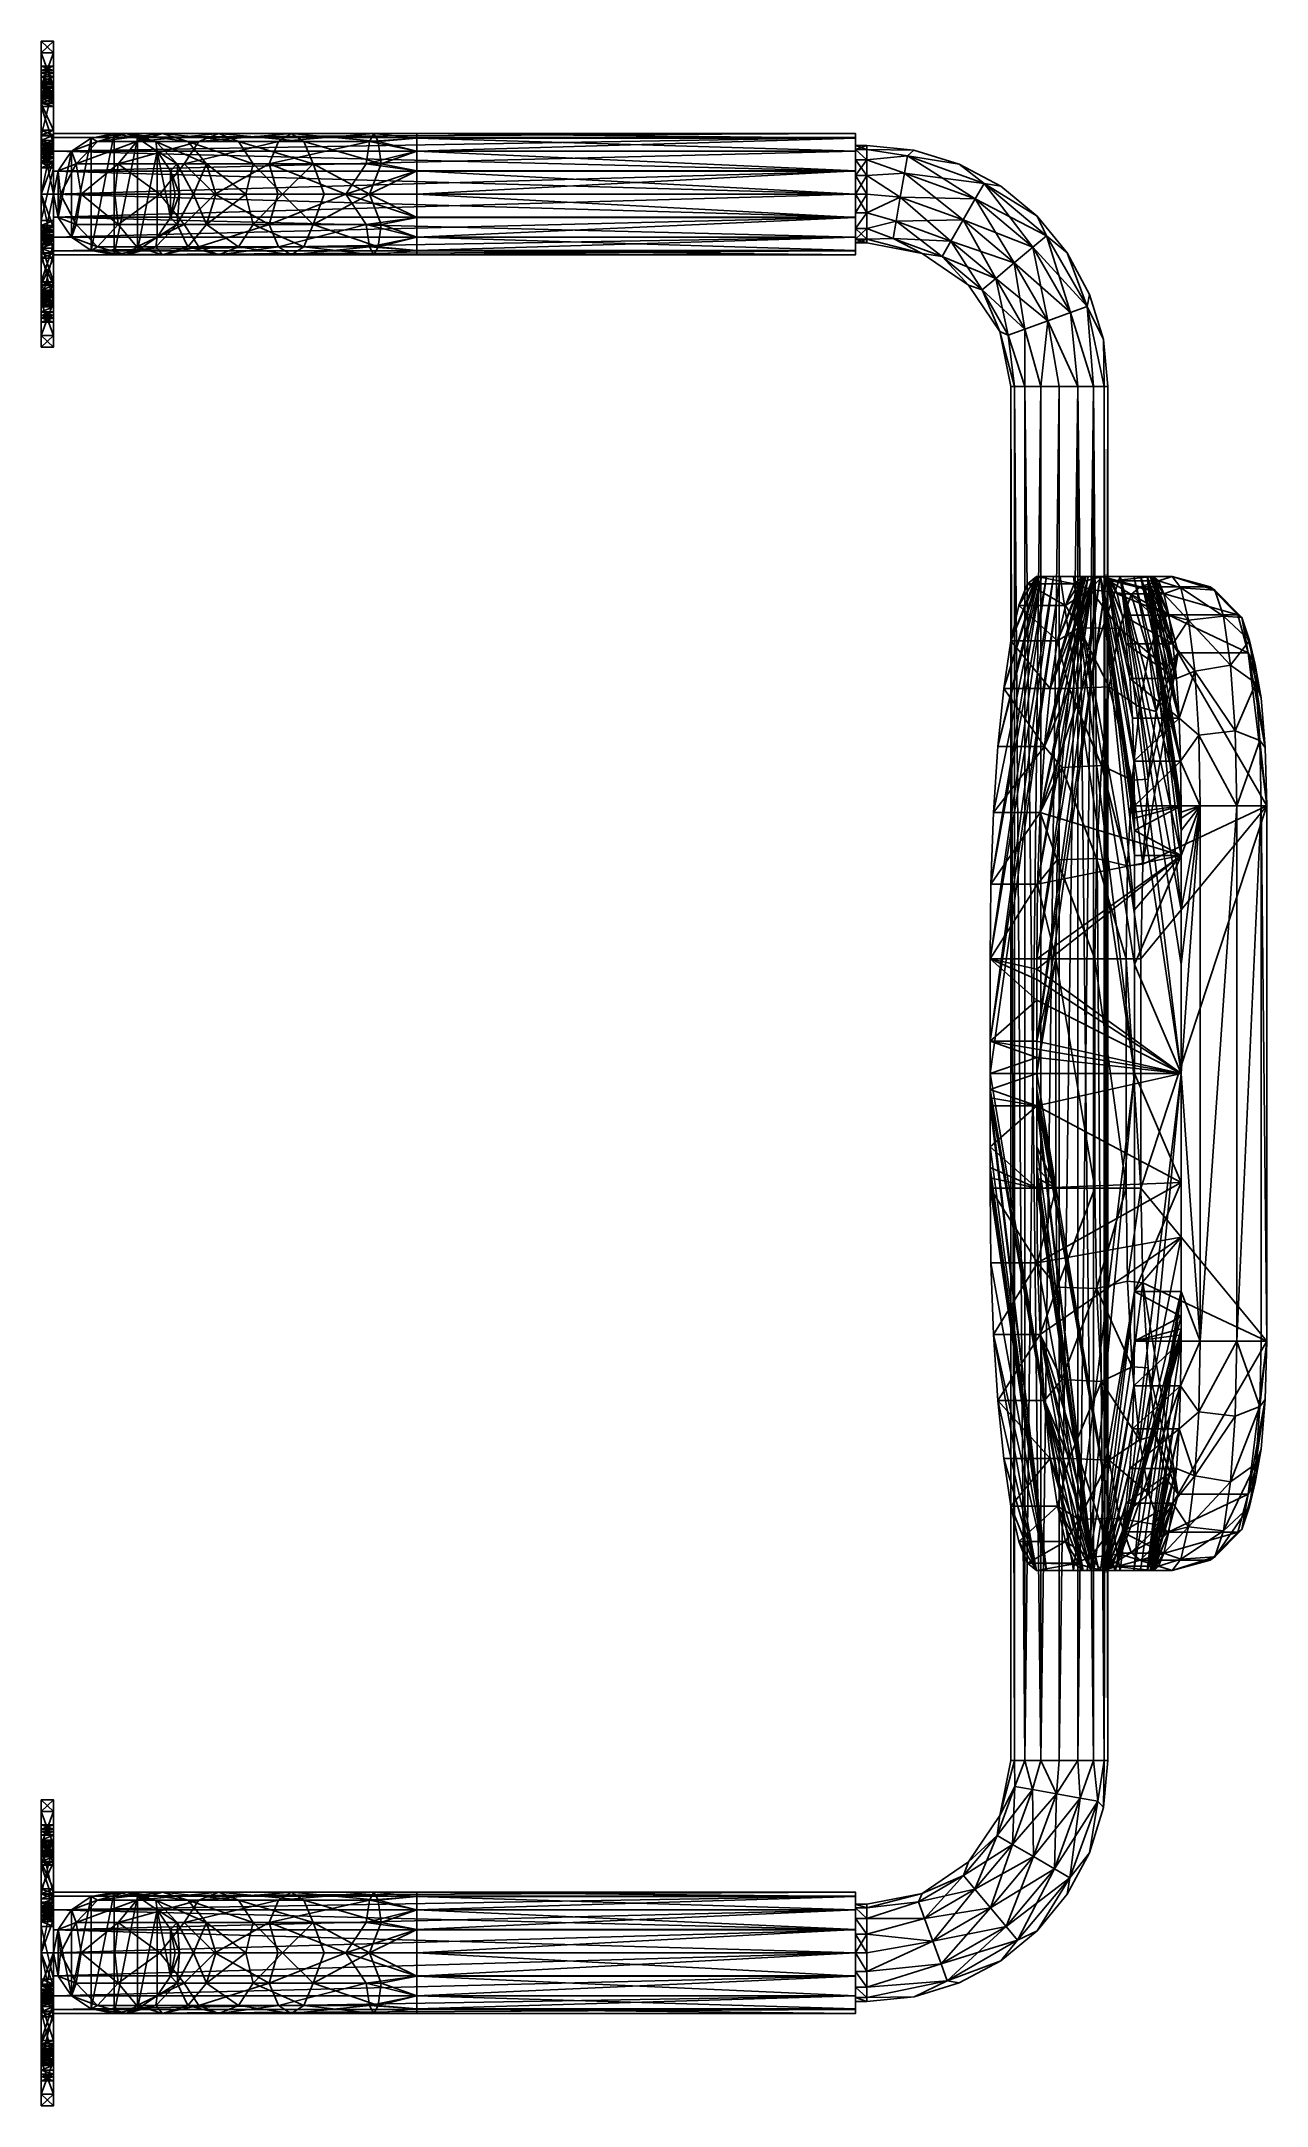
# Model space of a CAD drawing. Extents: x 0 to 320, y -270 to 270.
import ezdxf

# ---------------------------------------------------------------- set-up
doc = ezdxf.new("R2010")
doc.units = 0
doc.layers.get('0').update_dxf_attribs({"linetype": 'CONTINUOUS'})

msp = doc.modelspace()

# ---------------------------------------------------------------- meshes
at = {"color": 9}
mesh = msp.add_polyface(dxfattribs=at)
corners = [(3.2, 259.01, 658.25), (0, 259.01, 658.25), (3.2, 253.69, 651.31), (0, 253.69, 651.31), (3.2, 259.45, 659.54), (0, 259.45, 659.54), (3.2, 258.76, 662.13), (0, 259.36, 660.91), (3.2, 259.36, 660.91), (0, 258.76, 662.13), (3.2, 256.44, 663.47), (0, 257.73, 663.03), (3.2, 257.73, 663.03), (0, 256.44, 663.47), (3.2, 255.07, 663.38), (3.2, 256.44, 686.53), (0, 256.44, 686.53), (3.2, 255.07, 686.62), (0, 257.73, 686.97), (3.2, 258.76, 687.87), (0, 258.76, 687.87), (3.2, 257.73, 686.97), (0, 259.36, 689.09), (3.2, 259.36, 689.09), (3.2, 259.01, 691.75), (0, 259.01, 691.75), (0, 259.45, 690.46), (0, 255.07, 686.62), (0, 253.69, 698.69), (3.2, 253.69, 698.69), (0, 259.43, 436.23), (3.2, 259.43, 436.23), (0, 258.07, 436.15), (3.2, 258.07, 436.15), (3.2, 255.95, 434.51), (0, 256.85, 435.54), (3.2, 256.85, 435.54), (0, 255.95, 434.51), (0, 255.51, 433.22), (3.2, 255.51, 433.22), (3.2, 255.6, 431.86), (3.2, 255.6, 418.14), (0, 255.6, 431.86), (0, 255.6, 418.14), (3.2, 256.85, 414.46), (0, 255.95, 415.49), (3.2, 255.95, 415.49), (0, 256.85, 414.46), (3.2, 259.43, 413.77), (0, 258.07, 413.85), (3.2, 258.07, 413.85), (0, 259.43, 413.77), (0, 255.51, 416.78), (3.2, 255.51, 416.78), (0, 258.28, 703.28), (0, 258.28, 646.72), (3.2, 266.95, 409.69), (3.2, 239.51, 399.05), (3.2, 258.28, 396.72), (3.2, 238.22, 399.49), (3.2, 266.95, 440.31), (3.2, 258.28, 453.28), (3.2, 239.51, 450.95), (3.2, 270, 675)]
mesh.append_faces([[corners[k] for k in face] for face in [(56, 50, 59, 56), (17, 14, 63, 17)]], dxfattribs={"vtx0": -1, "vtx1": -1, "vtx2": -1, "vtx3": -1, "color": 9})
mesh.append_faces([[corners[k] for k in face] for face in [(1, 55, 3, 1), (56, 57, 58, 56), (17, 63, 15, 17)]], dxfattribs={"vtx0": -1, "vtx1": -1, "vtx3": -1, "color": 9})
mesh.append_faces([[corners[k] for k in face] for face in [(41, 43, 42, 41)]], dxfattribs={"vtx0": -1, "vtx2": -1, "vtx3": -1, "color": 9})
mesh.append_faces([[corners[k] for k in face] for face in [(1, 4, 5, 1), (6, 7, 8, 6), (7, 6, 9, 7), (10, 11, 12, 10), (11, 10, 13, 11), (14, 13, 10, 14), (12, 9, 6, 12), (34, 35, 36, 34), (35, 34, 37, 35), (39, 37, 34, 39), (36, 32, 33, 36), (44, 45, 46, 44), (45, 44, 47, 45), (48, 49, 50, 48), (50, 47, 44, 50), (46, 52, 53, 46)]], dxfattribs={"vtx0": -1, "vtx3": -1, "color": 9})
mesh.append_faces([[corners[k] for k in face] for face in [(40, 41, 42, 40), (27, 16, 13, 27), (25, 28, 54, 25), (60, 61, 62, 60)]], dxfattribs={"vtx1": -1, "vtx2": -1, "vtx3": -1, "color": 9})
mesh.append_faces([[corners[k] for k in face] for face in [(0, 1, 2, 0), (0, 4, 1, 0), (11, 9, 12, 11), (15, 16, 17, 15), (16, 15, 18, 16), (19, 20, 21, 19), (20, 19, 22, 20), (21, 18, 15, 21), (25, 24, 28, 25), (30, 31, 32, 30), (38, 37, 39, 38), (35, 32, 36, 35), (51, 49, 48, 51), (49, 47, 50, 49), (45, 52, 46, 45)]], dxfattribs={"vtx1": -1, "vtx3": -1, "color": 9})
mesh.append_faces([[corners[k] for k in face] for face in [(1, 3, 2, 1), (19, 23, 22, 19), (24, 25, 26, 24), (20, 18, 21, 20), (16, 27, 17, 16), (24, 29, 28, 24), (31, 33, 32, 31)]], dxfattribs={"vtx2": -1, "vtx3": -1, "color": 9})
mesh = msp.add_polyface(dxfattribs=at)
corners = [(0, 259.36, 660.91), (0, 259.45, 659.54), (3.2, 259.36, 660.91), (3.2, 259.45, 659.54), (3.2, 259.01, 691.75), (0, 259.45, 690.46), (3.2, 259.45, 690.46), (0, 259.36, 689.09), (3.2, 259.36, 689.09), (0, 258.28, 646.72), (0, 266.95, 659.69), (3.2, 258.28, 646.72), (3.2, 259.43, 436.23), (0, 259.43, 436.23), (3.2, 260.73, 435.8), (0, 260.73, 435.8), (0, 261.75, 434.9), (3.2, 261.75, 434.9), (3.2, 260.73, 414.2), (0, 260.73, 414.2), (3.2, 259.43, 413.77), (3.2, 261.75, 415.1), (0, 261.75, 415.1), (0, 259.43, 413.77), (3.2, 258.28, 396.72), (0, 258.28, 396.72), (3.2, 266.95, 409.69), (0, 259.01, 658.25), (0, 258.76, 662.13), (0, 257.73, 663.03), (0, 270, 675), (0, 256.44, 663.47), (0, 256.44, 686.53), (0, 257.73, 686.97), (0, 266.95, 690.31), (0, 258.76, 687.87), (0, 259.01, 691.75), (0, 266.95, 409.69), (0, 258.07, 413.85), (0, 258.07, 436.15), (0, 266.95, 440.31), (3.2, 256.44, 663.47), (3.2, 270, 675), (3.2, 255.07, 663.38), (3.2, 257.73, 663.03), (3.2, 258.76, 662.13), (3.2, 266.95, 659.69), (3.2, 259.01, 658.25), (3.2, 266.95, 690.31), (3.2, 253.69, 698.69), (3.2, 258.76, 687.87), (3.2, 257.73, 686.97), (3.2, 256.44, 686.53), (3.2, 258.28, 703.28), (3.2, 253.69, 651.31), (3.2, 258.07, 413.85), (3.2, 258.07, 436.15), (3.2, 266.95, 440.31)]
mesh.append_faces([[corners[k] for k in face] for face in [(31, 32, 30, 31)]], dxfattribs={"vtx0": -1, "vtx1": -1, "vtx2": -1, "vtx3": -1, "color": 9})
mesh.append_faces([[corners[k] for k in face] for face in [(1, 10, 27, 1), (31, 30, 29, 31), (7, 34, 35, 7), (23, 37, 38, 23), (35, 30, 33, 35), (41, 42, 43, 41), (4, 48, 49, 4)]], dxfattribs={"vtx0": -1, "vtx1": -1, "vtx3": -1, "color": 9})
mesh.append_faces([[corners[k] for k in face] for face in [(46, 47, 54, 46)]], dxfattribs={"vtx0": -1, "vtx2": -1, "vtx3": -1, "color": 9})
mesh.append_faces([[corners[k] for k in face] for face in [(2, 1, 3, 2), (4, 5, 6, 4), (6, 7, 8, 6), (14, 16, 17, 14)]], dxfattribs={"vtx0": -1, "vtx3": -1, "color": 9})
mesh.append_faces([[corners[k] for k in face] for face in [(1, 0, 10, 1), (0, 28, 10, 0), (28, 29, 30, 28), (32, 33, 30, 32), (7, 5, 34, 7), (5, 36, 34, 5), (23, 19, 37, 23), (13, 39, 40, 13), (41, 44, 42, 41), (44, 45, 46, 44), (45, 2, 46, 45), (2, 3, 46, 2), (3, 47, 46, 3), (4, 6, 48, 4), (6, 8, 48, 6), (8, 50, 48, 8), (50, 51, 48, 50), (51, 52, 42, 51), (48, 53, 49, 48), (11, 46, 54, 11), (20, 55, 26, 20), (56, 12, 57, 56), (12, 14, 57, 12)]], dxfattribs={"vtx1": -1, "vtx2": -1, "vtx3": -1, "color": 9})
mesh.append_faces([[corners[k] for k in face] for face in [(0, 1, 2, 0), (5, 7, 6, 5), (9, 10, 11, 9), (12, 13, 14, 12), (15, 16, 14, 15), (18, 19, 20, 18), (18, 21, 19, 18), (22, 19, 21, 22), (24, 25, 26, 24)]], dxfattribs={"vtx1": -1, "vtx3": -1, "color": 9})
mesh.append_faces([[corners[k] for k in face] for face in [(13, 15, 14, 13), (19, 23, 20, 19)]], dxfattribs={"vtx2": -1, "vtx3": -1, "color": 9})
mesh = msp.add_polyface(dxfattribs=at)
corners = [(3.2, 270, 675), (3.2, 266.95, 659.69), (0, 270, 675), (0, 266.95, 659.69), (3.2, 258.28, 646.72), (3.2, 266.95, 690.31), (0, 266.95, 690.31), (3.2, 258.28, 703.28), (0, 258.28, 703.28), (0, 262.36, 416.33), (3.2, 262.36, 416.33), (0, 263.5, 425), (3.2, 262.36, 433.67), (0, 262.36, 433.67), (3.2, 263.5, 425), (3.2, 261.75, 434.9), (0, 261.75, 434.9), (3.2, 261.75, 415.1), (0, 261.75, 415.1), (3.2, 266.95, 440.31), (0, 266.95, 440.31), (3.2, 258.28, 453.28), (3.2, 270, 425), (0, 270, 425), (0, 258.28, 453.28), (0, 266.95, 409.69), (0, 258.28, 396.72), (3.2, 266.95, 409.69), (0, 258.76, 662.13), (0, 259.01, 691.75), (0, 258.28, 646.72), (0, 259.01, 658.25), (0, 258.76, 687.87), (0, 260.73, 435.8), (0, 259.43, 436.23), (0, 260.73, 414.2), (0, 258.07, 413.85), (0, 258.07, 436.15), (3.2, 257.73, 663.03), (3.2, 257.73, 686.97), (3.2, 260.73, 414.2), (3.2, 259.43, 413.77), (3.2, 260.73, 435.8)]
mesh.append_faces([[corners[k] for k in face] for face in [(3, 28, 2, 3), (6, 29, 8, 6), (11, 23, 9, 11), (23, 13, 20, 23), (20, 37, 24, 20), (0, 38, 1, 0), (5, 39, 0, 5), (17, 27, 10, 17), (14, 22, 12, 14), (12, 19, 15, 12)]], dxfattribs={"vtx0": -1, "vtx1": -1, "vtx3": -1, "color": 9})
mesh.append_faces([[corners[k] for k in face] for face in [(2, 1, 3, 2), (4, 3, 1, 4), (13, 15, 16, 13)]], dxfattribs={"vtx0": -1, "vtx3": -1, "color": 9})
mesh.append_faces([[corners[k] for k in face] for face in [(3, 30, 31, 3), (6, 2, 32, 6), (11, 13, 23, 11), (13, 16, 20, 13), (16, 33, 20, 16), (33, 34, 20, 33), (35, 18, 25, 35), (18, 9, 25, 18), (23, 25, 9, 23), (25, 26, 36, 25), (17, 40, 27, 17), (40, 41, 27, 40), (42, 15, 19, 42), (14, 10, 22, 14), (27, 22, 10, 27), (22, 19, 12, 22)]], dxfattribs={"vtx1": -1, "vtx2": -1, "vtx3": -1, "color": 9})
mesh.append_faces([[corners[k] for k in face] for face in [(0, 1, 2, 0), (5, 6, 7, 5), (5, 0, 6, 5), (9, 10, 11, 9), (12, 13, 14, 12), (14, 11, 10, 14), (12, 15, 13, 12), (10, 9, 17, 10), (19, 20, 21, 19), (22, 23, 19, 22), (23, 22, 25, 23), (27, 25, 22, 27)]], dxfattribs={"vtx1": -1, "vtx3": -1, "color": 9})
mesh.append_faces([[corners[k] for k in face] for face in [(0, 2, 6, 0), (6, 8, 7, 6), (13, 11, 14, 13), (9, 18, 17, 9), (23, 20, 19, 23), (20, 24, 21, 20), (26, 25, 27, 26)]], dxfattribs={"vtx2": -1, "vtx3": -1, "color": 9})
mesh = msp.add_polyface(dxfattribs=at)
corners = [(3.2, 243.25, 652.05), (0, 243.25, 652.05), (0, 252.95, 661.75), (3.2, 242.87, 646.24), (3.2, 244.09, 645.64), (0, 244.09, 645.64), (3.2, 246.75, 645.99), (0, 245.46, 645.55), (3.2, 245.46, 645.55), (0, 246.75, 645.99), (0, 253.69, 651.31), (0, 246.75, 704.01), (0, 253.69, 698.69), (3.2, 246.75, 704.01), (3.2, 245.46, 704.45), (3.2, 244.09, 704.36), (0, 244.09, 704.36), (0, 242.87, 703.76), (0, 245.46, 704.45), (0, 252.95, 688.25), (0, 243.25, 697.95), (3.2, 243.25, 697.95), (3.2, 245.31, 638.05), (0, 245.31, 638.05), (3.2, 258.28, 646.72), (3.2, 245.31, 388.05), (0, 245.31, 388.05), (3.2, 258.28, 396.72), (0, 242.87, 646.24), (0, 258.28, 646.72), (0, 245.31, 711.95), (0, 258.28, 703.28), (0, 241.15, 453.07), (0, 258.28, 453.28), (0, 240.54, 451.85), (0, 241.23, 454.43), (0, 241.15, 396.93), (0, 258.28, 396.72), (0, 241.23, 395.57), (0, 240.54, 398.15), (0, 239.51, 399.05), (0, 256.85, 414.46), (0, 256.85, 435.54), (0, 239.51, 450.95), (0, 258.07, 436.15), (3.2, 245.31, 711.95), (3.2, 258.28, 703.28), (3.2, 245.31, 461.95), (3.2, 240.8, 455.73), (3.2, 258.28, 453.28), (3.2, 241.23, 454.43), (3.2, 241.15, 453.07), (3.2, 240.54, 451.85), (3.2, 238.22, 450.51), (3.2, 266.95, 440.31), (3.2, 239.51, 450.95), (3.2, 239.51, 399.05), (3.2, 266.95, 409.69), (3.2, 238.22, 399.49), (3.2, 240.54, 398.15), (3.2, 241.15, 396.93), (3.2, 241.23, 395.57), (3.2, 240.8, 394.27)]
mesh.append_faces([[corners[k] for k in face] for face in [(34, 33, 44, 34)]], dxfattribs={"vtx0": -1, "vtx1": -1, "vtx2": -1, "vtx3": -1, "color": 9})
mesh.append_faces([[corners[k] for k in face] for face in [(5, 23, 28, 5), (23, 9, 29, 23), (18, 30, 11, 18), (32, 33, 34, 32), (36, 37, 38, 36), (40, 41, 39, 40), (34, 42, 43, 34), (14, 45, 15, 14), (45, 13, 46, 45), (47, 48, 49, 47), (53, 54, 55, 53), (56, 57, 58, 56), (62, 27, 61, 62)]], dxfattribs={"vtx0": -1, "vtx1": -1, "vtx3": -1, "color": 9})
mesh.append_faces([[corners[k] for k in face] for face in [(0, 1, 2, 0), (22, 8, 4, 22), (49, 52, 55, 49)]], dxfattribs={"vtx0": -1, "vtx2": -1, "vtx3": -1, "color": 9})
mesh.append_faces([[corners[k] for k in face] for face in [(6, 7, 8, 6), (8, 5, 4, 8)]], dxfattribs={"vtx0": -1, "vtx3": -1, "color": 9})
mesh.append_faces([[corners[k] for k in face] for face in [(19, 20, 21, 19), (5, 7, 23, 5), (7, 9, 23, 7), (18, 16, 30, 18), (16, 17, 30, 16), (30, 31, 11, 30), (32, 35, 33, 32), (36, 39, 37, 36), (6, 8, 22, 6), (14, 13, 45, 14), (48, 50, 49, 48), (50, 51, 49, 50), (51, 52, 49, 51), (56, 59, 27, 56), (59, 60, 27, 59), (60, 61, 27, 60), (25, 27, 62, 25)]], dxfattribs={"vtx1": -1, "vtx2": -1, "vtx3": -1, "color": 9})
mesh.append_faces([[corners[k] for k in face] for face in [(7, 5, 8, 7), (9, 6, 10, 9), (11, 12, 13, 11), (13, 14, 11, 13), (15, 16, 14, 15), (16, 15, 17, 16), (18, 11, 14, 18), (22, 23, 24, 22), (25, 26, 27, 25)]], dxfattribs={"vtx1": -1, "vtx3": -1, "color": 9})
mesh.append_faces([[corners[k] for k in face] for face in [(3, 4, 5, 3), (6, 9, 7, 6), (16, 18, 14, 16)]], dxfattribs={"vtx2": -1, "vtx3": -1, "color": 9})
mesh = msp.add_polyface(dxfattribs=at)
corners = [(3.2, 252.95, 661.75), (3.2, 243.25, 652.05), (0, 252.95, 661.75), (3.2, 253.69, 651.31), (0, 253.69, 651.31), (3.2, 246.75, 645.99), (3.2, 253.85, 662.78), (0, 255.07, 663.38), (3.2, 255.07, 663.38), (0, 253.85, 662.78), (0, 256.44, 663.47), (0, 252.95, 688.25), (3.2, 252.95, 688.25), (0, 253.85, 687.22), (3.2, 253.85, 687.22), (0, 255.07, 686.62), (3.2, 255.07, 686.62), (3.2, 246.75, 704.01), (0, 253.69, 698.69), (3.2, 253.69, 698.69), (3.2, 243.25, 697.95), (0, 245.31, 638.05), (0, 258.28, 646.72), (3.2, 258.28, 646.72), (0, 258.28, 703.28), (0, 245.31, 711.95), (3.2, 258.28, 703.28), (3.2, 245.31, 711.95), (3.2, 255.6, 431.86), (0, 255.6, 431.86), (3.2, 255.51, 433.22), (0, 255.51, 433.22), (3.2, 255.6, 418.14), (3.2, 255.51, 416.78), (0, 255.6, 418.14), (0, 255.51, 416.78), (0, 258.28, 453.28), (0, 245.31, 461.95), (3.2, 258.28, 453.28), (3.2, 245.31, 461.95), (0, 258.28, 396.72), (3.2, 258.28, 396.72), (0, 245.31, 388.05), (0, 246.75, 645.99), (0, 236.86, 450.6), (0, 255.95, 434.51), (0, 239.51, 450.95), (0, 256.85, 435.54), (0, 241.23, 454.43), (0, 256.85, 414.46), (0, 239.51, 399.05), (0, 255.95, 415.49), (0, 236.86, 399.4), (0, 240.54, 451.85), (0, 258.07, 436.15), (0, 238.22, 450.51), (0, 238.22, 399.49), (0, 258.07, 413.85), (0, 240.54, 398.15), (0, 241.23, 395.57), (0, 246.75, 704.01), (3.2, 245.31, 638.05), (3.2, 256.85, 435.54), (3.2, 236.86, 450.6), (3.2, 255.95, 434.51), (3.2, 256.85, 414.46), (3.2, 255.95, 415.49), (3.2, 236.86, 399.4), (3.2, 258.07, 436.15), (3.2, 238.22, 450.51), (3.2, 266.95, 440.31), (3.2, 238.22, 399.49), (3.2, 258.07, 413.85)]
mesh.append_faces([[corners[k] for k in face] for face in [(57, 40, 58, 57), (69, 68, 70, 69)]], dxfattribs={"vtx0": -1, "vtx1": -1, "vtx2": -1, "vtx3": -1, "color": 9})
mesh.append_faces([[corners[k] for k in face] for face in [(11, 12, 13, 11), (12, 11, 20, 12), (28, 29, 30, 28), (7, 15, 10, 7), (29, 44, 31, 29), (45, 46, 47, 45), (36, 48, 37, 36), (49, 50, 51, 49), (35, 52, 34, 35), (47, 53, 54, 47), (15, 9, 13, 15), (5, 23, 3, 5), (23, 5, 61, 23), (19, 26, 17, 19), (62, 63, 64, 62), (65, 71, 72, 65)]], dxfattribs={"vtx0": -1, "vtx1": -1, "vtx3": -1, "color": 9})
mesh.append_faces([[corners[k] for k in face] for face in [(24, 18, 60, 24)]], dxfattribs={"vtx0": -1, "vtx2": -1, "vtx3": -1, "color": 9})
mesh.append_faces([[corners[k] for k in face] for face in [(6, 7, 8, 6), (7, 6, 9, 7), (0, 9, 6, 0), (17, 18, 19, 17), (26, 25, 27, 26), (34, 33, 35, 34), (38, 37, 39, 38)]], dxfattribs={"vtx0": -1, "vtx3": -1, "color": 9})
mesh.append_faces([[corners[k] for k in face] for face in [(0, 1, 2, 0), (2, 9, 0, 2), (32, 33, 34, 32), (43, 4, 22, 43), (7, 9, 15, 7), (45, 31, 55, 45), (35, 51, 56, 35), (49, 57, 58, 49), (40, 42, 59, 40), (65, 66, 67, 65), (62, 68, 69, 62)]], dxfattribs={"vtx1": -1, "vtx2": -1, "vtx3": -1, "color": 9})
mesh.append_faces([[corners[k] for k in face] for face in [(3, 4, 5, 3), (7, 10, 8, 7), (15, 13, 16, 15), (24, 25, 26, 24), (36, 37, 38, 36), (40, 41, 42, 40)]], dxfattribs={"vtx1": -1, "vtx3": -1, "color": 9})
mesh.append_faces([[corners[k] for k in face] for face in [(12, 14, 13, 12), (13, 14, 16, 13), (21, 22, 23, 21), (29, 31, 30, 29)]], dxfattribs={"vtx2": -1, "vtx3": -1, "color": 9})
mesh = msp.add_polyface(dxfattribs=at)
corners = [(3.2, 243.25, 652.05), (3.2, 242.22, 651.15), (0, 243.25, 652.05), (0, 242.22, 651.15), (3.2, 241.53, 648.56), (0, 241.53, 648.56), (3.2, 241.62, 649.93), (3.2, 241.97, 647.27), (3.2, 242.87, 646.24), (0, 242.87, 646.24), (0, 244.09, 645.64), (0, 241.97, 647.27), (0, 241.62, 649.93), (3.2, 241.97, 702.73), (0, 241.97, 702.73), (3.2, 242.87, 703.76), (0, 241.53, 701.44), (3.2, 241.62, 700.07), (0, 241.62, 700.07), (3.2, 241.53, 701.44), (3.2, 242.22, 698.85), (3.2, 243.25, 697.95), (0, 243.25, 697.95), (0, 242.22, 698.85), (0, 242.87, 703.76), (3.2, 244.09, 704.36), (3.2, 245.31, 638.05), (3.2, 230, 635), (0, 245.31, 638.05), (0, 253.85, 662.78), (0, 252.95, 661.75), (0, 207.05, 661.75), (0, 252.95, 688.25), (0, 253.85, 687.22), (0, 207.05, 688.25), (0, 239.51, 450.95), (0, 255.95, 434.51), (0, 238.22, 450.51), (0, 241.23, 454.43), (0, 240.8, 455.73), (0, 245.31, 461.95), (0, 239.9, 456.75), (0, 236.86, 399.4), (0, 255.51, 416.78), (0, 238.22, 399.49), (0, 255.51, 433.22), (0, 236.86, 450.6), (0, 255.6, 418.14), (0, 204.4, 418.14), (0, 255.6, 431.86), (0, 255.95, 415.49), (0, 239.51, 399.05), (0, 238.67, 457.36), (0, 241.23, 395.57), (0, 245.31, 388.05), (0, 240.8, 394.27), (3.2, 252.95, 661.75), (3.2, 253.85, 662.78), (3.2, 207.05, 661.75), (3.2, 255.07, 663.38), (3.2, 204.93, 663.38), (3.2, 255.07, 686.62), (3.2, 253.85, 687.22), (3.2, 206.15, 687.22), (3.2, 252.95, 688.25), (3.2, 236.86, 450.6), (3.2, 256.85, 435.54), (3.2, 238.22, 450.51), (3.2, 238.22, 399.49), (3.2, 256.85, 414.46), (3.2, 236.86, 399.4), (3.2, 239.9, 393.25), (3.2, 245.31, 388.05), (3.2, 240.8, 394.27), (3.2, 255.6, 418.14), (3.2, 204.4, 418.14), (3.2, 255.51, 416.78), (3.2, 255.6, 431.86), (3.2, 255.51, 433.22), (3.2, 204.49, 433.22), (3.2, 255.95, 434.51), (3.2, 204.05, 415.49), (3.2, 255.95, 415.49)]
mesh.append_faces([[corners[k] for k in face] for face in [(61, 60, 59, 61)]], dxfattribs={"vtx0": -1, "vtx1": -1, "vtx2": -1, "vtx3": -1, "color": 9})
mesh.append_faces([[corners[k] for k in face] for face in [(21, 22, 20, 21), (35, 36, 37, 35), (42, 43, 44, 42), (37, 45, 46, 37), (47, 48, 49, 47), (44, 50, 51, 44), (53, 54, 55, 53), (65, 66, 67, 65), (68, 69, 70, 68), (71, 72, 73, 71), (74, 75, 76, 74), (78, 79, 77, 78), (76, 81, 82, 76)]], dxfattribs={"vtx0": -1, "vtx1": -1, "vtx3": -1, "color": 9})
mesh.append_faces([[corners[k] for k in face] for face in [(40, 41, 52, 40)]], dxfattribs={"vtx0": -1, "vtx2": -1, "vtx3": -1, "color": 9})
mesh.append_faces([[corners[k] for k in face] for face in [(2, 1, 3, 2), (6, 3, 1, 6)]], dxfattribs={"vtx0": -1, "vtx3": -1, "color": 9})
mesh.append_faces([[corners[k] for k in face] for face in [(0, 1, 2, 0), (29, 30, 31, 29), (32, 33, 34, 32), (38, 39, 40, 38), (39, 41, 40, 39), (56, 57, 58, 56), (57, 59, 60, 57), (61, 62, 63, 61), (62, 64, 63, 62), (74, 77, 75, 74), (78, 80, 79, 78)]], dxfattribs={"vtx1": -1, "vtx2": -1, "vtx3": -1, "color": 9})
mesh.append_faces([[corners[k] for k in face] for face in [(4, 5, 6, 4), (4, 7, 5, 4), (8, 9, 7, 8), (9, 8, 10, 9), (11, 5, 7, 11), (12, 3, 6, 12), (13, 14, 15, 13), (14, 13, 16, 14), (17, 18, 19, 17), (17, 20, 18, 17), (23, 18, 20, 23), (19, 16, 13, 19), (15, 24, 25, 15), (26, 27, 28, 26)]], dxfattribs={"vtx1": -1, "vtx3": -1, "color": 9})
mesh.append_faces([[corners[k] for k in face] for face in [(9, 11, 7, 9), (5, 12, 6, 5), (22, 23, 20, 22), (18, 16, 19, 18), (14, 24, 15, 14)]], dxfattribs={"vtx2": -1, "vtx3": -1, "color": 9})
mesh = msp.add_polyface(dxfattribs=at)
corners = [(0, 215.91, 645.64), (3.2, 217.13, 646.24), (0, 217.13, 646.24), (3.2, 218.47, 648.56), (0, 218.47, 648.56), (3.2, 218.03, 647.27), (0, 218.38, 649.93), (3.2, 217.78, 651.15), (0, 217.78, 651.15), (3.2, 218.38, 649.93), (3.2, 216.75, 652.05), (0, 216.75, 652.05), (0, 218.03, 647.27), (3.2, 216.75, 697.95), (3.2, 217.78, 698.85), (0, 216.75, 697.95), (0, 217.78, 698.85), (3.2, 218.47, 701.44), (0, 218.47, 701.44), (3.2, 218.38, 700.07), (0, 218.03, 702.73), (3.2, 217.13, 703.76), (0, 217.13, 703.76), (3.2, 218.03, 702.73), (0, 215.91, 704.36), (3.2, 215.91, 704.36), (0, 218.38, 700.07), (0, 214.69, 638.05), (0, 230, 635), (3.2, 214.69, 638.05), (0, 206.15, 662.78), (0, 253.85, 662.78), (0, 207.05, 661.75), (0, 207.05, 688.25), (0, 253.85, 687.22), (0, 206.15, 687.22), (0, 220.1, 456.75), (0, 219.2, 455.73), (0, 214.69, 461.95), (0, 223.14, 450.6), (0, 204.49, 433.22), (0, 221.78, 450.51), (0, 221.78, 399.49), (0, 204.49, 416.78), (0, 223.14, 399.4), (0, 218.77, 395.57), (0, 219.2, 394.27), (0, 214.69, 388.05), (0, 220.1, 393.25), (0, 220.49, 399.05), (0, 204.05, 415.49), (0, 204.4, 418.14), (0, 204.4, 431.86), (0, 255.6, 431.86), (0, 204.05, 434.51), (0, 220.49, 450.95), (0, 218.77, 454.43), (3.2, 206.15, 662.78), (3.2, 253.85, 662.78), (3.2, 204.93, 663.38), (3.2, 207.05, 661.75), (3.2, 206.15, 687.22), (3.2, 252.95, 688.25), (3.2, 207.05, 688.25), (3.2, 204.93, 686.62), (3.2, 255.07, 686.62), (3.2, 221.78, 450.51), (3.2, 203.15, 435.54), (3.2, 223.14, 450.6), (3.2, 223.14, 399.4), (3.2, 203.15, 414.46), (3.2, 221.78, 399.49), (3.2, 204.49, 433.22), (3.2, 204.4, 431.86), (3.2, 255.6, 431.86), (3.2, 204.4, 418.14), (3.2, 204.49, 416.78), (3.2, 255.51, 416.78), (3.2, 204.05, 415.49), (3.2, 255.95, 434.51), (3.2, 204.05, 434.51), (3.2, 243.25, 697.95)]
mesh.append_faces([[corners[k] for k in face] for face in [(35, 31, 30, 35)]], dxfattribs={"vtx0": -1, "vtx1": -1, "vtx2": -1, "vtx3": -1, "color": 9})
mesh.append_faces([[corners[k] for k in face] for face in [(10, 11, 7, 10), (30, 31, 32, 30), (33, 34, 35, 33), (39, 40, 41, 39), (42, 43, 44, 42), (49, 50, 42, 49), (41, 54, 55, 41), (57, 58, 59, 57), (61, 62, 63, 61), (64, 65, 61, 64), (66, 67, 68, 66), (69, 70, 71, 69), (72, 79, 80, 72), (63, 81, 13, 63)]], dxfattribs={"vtx0": -1, "vtx1": -1, "vtx3": -1, "color": 9})
mesh.append_faces([[corners[k] for k in face] for face in [(38, 37, 56, 38)]], dxfattribs={"vtx0": -1, "vtx2": -1, "vtx3": -1, "color": 9})
mesh.append_faces([[corners[k] for k in face] for face in [(0, 1, 2, 0), (5, 2, 1, 5), (15, 14, 16, 15), (19, 16, 14, 19)]], dxfattribs={"vtx0": -1, "vtx3": -1, "color": 9})
mesh.append_faces([[corners[k] for k in face] for face in [(13, 14, 15, 13), (36, 37, 38, 36), (45, 46, 47, 45), (46, 48, 47, 46), (51, 52, 53, 51), (57, 60, 58, 57), (72, 73, 74, 72), (73, 75, 74, 73), (75, 76, 77, 75), (76, 78, 77, 76)]], dxfattribs={"vtx1": -1, "vtx2": -1, "vtx3": -1, "color": 9})
mesh.append_faces([[corners[k] for k in face] for face in [(3, 4, 5, 3), (4, 3, 6, 4), (7, 8, 9, 7), (9, 6, 3, 9), (12, 2, 5, 12), (17, 18, 19, 17), (18, 17, 20, 18), (21, 22, 23, 21), (22, 21, 24, 22), (23, 20, 17, 23), (26, 16, 19, 26), (27, 28, 29, 27)]], dxfattribs={"vtx1": -1, "vtx3": -1, "color": 9})
mesh.append_faces([[corners[k] for k in face] for face in [(11, 8, 7, 11), (8, 6, 9, 8), (4, 12, 5, 4), (21, 25, 24, 21), (22, 20, 23, 22), (18, 26, 19, 18)]], dxfattribs={"vtx2": -1, "vtx3": -1, "color": 9})
mesh = msp.add_polyface(dxfattribs=at)
corners = [(0, 230, 715), (0, 214.69, 711.95), (3.2, 230, 715), (3.2, 223.14, 450.6), (3.2, 236.86, 450.6), (0, 223.14, 450.6), (0, 221.33, 457.36), (0, 230, 458.5), (3.2, 221.33, 457.36), (3.2, 230, 458.5), (0, 221.78, 450.51), (3.2, 221.78, 450.51), (0, 223.14, 399.4), (3.2, 223.14, 399.4), (0, 221.78, 399.49), (3.2, 221.78, 399.49), (0, 221.33, 392.64), (3.2, 221.33, 392.64), (0, 230, 391.5), (3.2, 230, 391.5), (3.2, 236.86, 399.4), (0, 236.86, 399.4), (0, 230, 465), (0, 214.69, 461.95), (3.2, 230, 465), (0, 230, 385), (3.2, 230, 385), (0, 214.69, 388.05), (0, 218.47, 648.56), (0, 241.53, 648.56), (0, 218.03, 647.27), (0, 218.38, 649.93), (0, 216.75, 652.05), (0, 243.25, 652.05), (0, 217.78, 651.15), (0, 241.62, 649.93), (0, 241.97, 647.27), (0, 230, 635), (0, 216.75, 697.95), (0, 252.95, 688.25), (0, 207.05, 688.25), (0, 217.78, 698.85), (0, 242.22, 698.85), (0, 218.38, 700.07), (0, 218.03, 702.73), (0, 241.53, 701.44), (0, 218.47, 701.44), (0, 217.13, 703.76), (0, 241.62, 700.07), (0, 214.69, 638.05), (0, 217.13, 646.24), (0, 207.05, 661.75), (0, 252.95, 661.75), (3.2, 216.75, 652.05), (3.2, 252.95, 661.75), (3.2, 207.05, 661.75), (3.2, 217.78, 651.15), (3.2, 242.22, 651.15), (3.2, 218.38, 649.93), (3.2, 218.03, 647.27), (3.2, 241.53, 648.56), (3.2, 218.47, 648.56), (3.2, 217.13, 646.24), (3.2, 242.87, 646.24), (3.2, 241.62, 649.93), (3.2, 218.03, 702.73), (3.2, 241.97, 702.73), (3.2, 217.13, 703.76), (3.2, 218.47, 701.44), (3.2, 217.78, 698.85), (3.2, 242.22, 698.85), (3.2, 218.38, 700.07), (3.2, 216.75, 697.95), (3.2, 243.25, 697.95), (3.2, 241.53, 701.44), (3.2, 242.87, 703.76), (3.2, 214.69, 711.95), (3.2, 215.91, 704.36), (3.2, 204.05, 415.49), (3.2, 204.05, 434.51), (3.2, 255.95, 434.51), (3.2, 214.69, 461.95), (3.2, 230, 635), (3.2, 215.91, 645.64)]
mesh.append_faces([[corners[k] for k in face] for face in [(30, 36, 37, 30), (67, 75, 2, 67), (3, 79, 80, 3)]], dxfattribs={"vtx0": -1, "vtx1": -1, "vtx2": -1, "vtx3": -1, "color": 9})
mesh.append_faces([[corners[k] for k in face] for face in [(12, 13, 14, 12), (13, 12, 20, 13), (28, 29, 30, 28), (32, 33, 34, 32), (34, 35, 31, 34), (38, 39, 40, 38), (41, 42, 38, 41), (44, 45, 46, 44), (0, 47, 1, 0), (46, 48, 43, 46), (22, 6, 23, 22), (18, 25, 16, 18), (53, 54, 55, 53), (56, 57, 53, 56), (59, 60, 61, 59), (62, 63, 59, 62), (61, 64, 58, 61), (65, 66, 67, 65), (69, 70, 71, 69), (71, 74, 68, 71), (20, 78, 13, 20)]], dxfattribs={"vtx0": -1, "vtx1": -1, "vtx3": -1, "color": 9})
mesh.append_faces([[corners[k] for k in face] for face in [(3, 5, 10, 3), (51, 52, 33, 51), (82, 62, 83, 82)]], dxfattribs={"vtx0": -1, "vtx2": -1, "vtx3": -1, "color": 9})
mesh.append_faces([[corners[k] for k in face] for face in [(8, 7, 9, 8), (3, 10, 11, 3)]], dxfattribs={"vtx0": -1, "vtx3": -1, "color": 9})
mesh.append_faces([[corners[k] for k in face] for face in [(3, 4, 5, 3), (12, 21, 20, 12), (28, 31, 29, 28), (41, 43, 42, 41), (37, 49, 50, 37), (7, 6, 22, 7), (25, 27, 16, 25), (56, 58, 57, 56), (65, 68, 66, 65), (69, 72, 73, 69), (2, 76, 77, 2), (24, 81, 9, 24)]], dxfattribs={"vtx1": -1, "vtx2": -1, "vtx3": -1, "color": 9})
mesh.append_faces([[corners[k] for k in face] for face in [(0, 1, 2, 0), (6, 7, 8, 6), (16, 17, 18, 16), (22, 23, 24, 22), (25, 26, 27, 25)]], dxfattribs={"vtx1": -1, "vtx3": -1, "color": 9})
mesh.append_faces([[corners[k] for k in face] for face in [(13, 15, 14, 13), (17, 19, 18, 17)]], dxfattribs={"vtx2": -1, "vtx3": -1, "color": 9})
mesh = msp.add_polyface(dxfattribs=at)
corners = [(0, 245.31, 638.05), (3.2, 230, 635), (0, 230, 635), (3.2, 245.31, 711.95), (0, 230, 715), (3.2, 230, 715), (0, 245.31, 711.95), (3.2, 236.86, 450.6), (0, 236.86, 450.6), (0, 223.14, 450.6), (0, 238.22, 450.51), (3.2, 238.22, 450.51), (0, 238.67, 457.36), (3.2, 238.67, 457.36), (0, 230, 458.5), (3.2, 230, 458.5), (0, 238.67, 392.64), (0, 230, 391.5), (3.2, 238.67, 392.64), (3.2, 230, 391.5), (3.2, 236.86, 399.4), (0, 236.86, 399.4), (3.2, 238.22, 399.49), (0, 238.22, 399.49), (3.2, 245.31, 461.95), (0, 230, 465), (3.2, 230, 465), (0, 245.31, 461.95), (3.2, 230, 385), (0, 230, 385), (3.2, 245.31, 388.05), (0, 245.31, 388.05), (0, 241.53, 648.56), (0, 218.38, 649.93), (0, 241.62, 649.93), (0, 243.25, 652.05), (0, 242.22, 651.15), (0, 217.78, 651.15), (0, 241.97, 647.27), (0, 218.03, 647.27), (0, 242.22, 698.85), (0, 218.38, 700.07), (0, 241.62, 700.07), (0, 206.15, 687.22), (0, 253.85, 687.22), (0, 253.85, 662.78), (0, 241.53, 701.44), (0, 218.03, 702.73), (0, 241.97, 702.73), (0, 218.47, 701.44), (0, 243.25, 697.95), (0, 216.75, 697.95), (0, 255.6, 431.86), (0, 204.4, 431.86), (3.2, 242.22, 651.15), (3.2, 218.38, 649.93), (3.2, 241.62, 649.93), (3.2, 242.87, 646.24), (3.2, 217.13, 646.24), (3.2, 241.97, 647.27), (3.2, 218.03, 647.27), (3.2, 241.53, 648.56), (3.2, 218.47, 648.56), (3.2, 243.25, 652.05), (3.2, 216.75, 652.05), (3.2, 241.97, 702.73), (3.2, 218.47, 701.44), (3.2, 241.53, 701.44), (3.2, 242.22, 698.85), (3.2, 217.78, 698.85), (3.2, 243.25, 697.95), (3.2, 241.62, 700.07), (3.2, 218.38, 700.07), (3.2, 242.87, 703.76), (3.2, 217.13, 703.76), (3.2, 245.31, 638.05), (3.2, 244.09, 645.64), (3.2, 255.95, 415.49), (3.2, 204.05, 415.49), (3.2, 223.14, 450.6), (3.2, 255.95, 434.51), (3.2, 255.07, 686.62), (3.2, 204.93, 686.62), (3.2, 204.93, 663.38)]
mesh.append_faces([[corners[k] for k in face] for face in [(43, 44, 45, 43), (52, 53, 9, 52), (48, 47, 4, 48), (57, 58, 1, 57), (20, 77, 78, 20), (81, 82, 83, 81)]], dxfattribs={"vtx0": -1, "vtx1": -1, "vtx2": -1, "vtx3": -1, "color": 9})
mesh.append_faces([[corners[k] for k in face] for face in [(8, 7, 10, 8), (20, 21, 22, 20), (32, 33, 34, 32), (40, 41, 42, 40), (46, 47, 48, 46), (14, 25, 12, 14), (29, 16, 31, 29), (54, 55, 56, 54), (65, 66, 67, 65), (68, 69, 70, 68), (79, 80, 7, 79)]], dxfattribs={"vtx0": -1, "vtx1": -1, "vtx3": -1, "color": 9})
mesh.append_faces([[corners[k] for k in face] for face in [(7, 8, 9, 7)]], dxfattribs={"vtx0": -1, "vtx2": -1, "vtx3": -1, "color": 9})
mesh.append_faces([[corners[k] for k in face] for face in [(0, 1, 2, 0), (3, 4, 5, 3), (4, 3, 6, 4), (18, 17, 19, 18), (24, 25, 26, 24), (25, 24, 27, 25)]], dxfattribs={"vtx0": -1, "vtx3": -1, "color": 9})
mesh.append_faces([[corners[k] for k in face] for face in [(35, 36, 37, 35), (36, 34, 37, 36), (32, 38, 39, 32), (46, 42, 49, 46), (40, 50, 51, 40), (17, 16, 29, 17), (25, 27, 12, 25), (57, 59, 60, 57), (59, 61, 60, 59), (61, 56, 62, 61), (54, 63, 64, 54), (68, 71, 72, 68), (71, 67, 72, 71), (65, 73, 74, 65), (1, 75, 76, 1), (28, 30, 19, 28)]], dxfattribs={"vtx1": -1, "vtx2": -1, "vtx3": -1, "color": 9})
mesh.append_faces([[corners[k] for k in face] for face in [(12, 13, 14, 12), (16, 17, 18, 16), (28, 29, 30, 28)]], dxfattribs={"vtx1": -1, "vtx3": -1, "color": 9})
mesh.append_faces([[corners[k] for k in face] for face in [(7, 11, 10, 7), (13, 15, 14, 13), (21, 23, 22, 21), (29, 31, 30, 29)]], dxfattribs={"vtx2": -1, "vtx3": -1, "color": 9})
mesh = msp.add_polyface(dxfattribs=at)
corners = [(3.2, 214.69, 638.05), (0, 230, 635), (3.2, 230, 635), (3.2, 230, 715), (0, 214.69, 711.95), (3.2, 214.69, 711.95), (3.2, 221.33, 457.36), (3.2, 220.1, 456.75), (0, 221.33, 457.36), (0, 220.1, 456.75), (3.2, 218.77, 454.43), (0, 218.77, 454.43), (3.2, 219.2, 455.73), (0, 218.85, 453.07), (3.2, 218.85, 453.07), (3.2, 220.49, 450.95), (0, 219.46, 451.85), (3.2, 219.46, 451.85), (0, 220.49, 450.95), (0, 221.78, 450.51), (3.2, 221.78, 450.51), (0, 219.2, 455.73), (3.2, 219.46, 398.15), (0, 219.46, 398.15), (3.2, 220.49, 399.05), (0, 218.85, 396.93), (3.2, 218.85, 396.93), (3.2, 219.2, 394.27), (0, 218.77, 395.57), (3.2, 218.77, 395.57), (3.2, 220.1, 393.25), (0, 220.1, 393.25), (3.2, 221.33, 392.64), (0, 221.33, 392.64), (0, 219.2, 394.27), (0, 220.49, 399.05), (0, 221.78, 399.49), (3.2, 221.78, 399.49), (3.2, 230, 465), (0, 214.69, 461.95), (3.2, 214.69, 461.95), (3.2, 230, 385), (3.2, 214.69, 388.05), (0, 214.69, 388.05), (0, 218.03, 647.27), (0, 217.13, 646.24), (0, 216.75, 652.05), (0, 207.05, 661.75), (0, 243.25, 652.05), (0, 217.13, 703.76), (0, 230, 715), (0, 218.03, 702.73), (0, 204.4, 418.14), (0, 255.6, 418.14), (0, 223.14, 399.4), (3.2, 217.13, 703.76), (3.2, 215.91, 704.36), (3.2, 215.91, 645.64), (3.2, 230, 458.5), (3.2, 230, 391.5)]
mesh.append_faces([[corners[k] for k in face] for face in [(52, 53, 54, 52)]], dxfattribs={"vtx0": -1, "vtx1": -1, "vtx2": -1, "vtx3": -1, "color": 9})
mesh.append_faces([[corners[k] for k in face] for face in [(44, 1, 45, 44), (49, 50, 51, 49), (33, 43, 31, 33), (55, 3, 56, 55), (7, 40, 12, 7), (32, 42, 59, 32)]], dxfattribs={"vtx0": -1, "vtx1": -1, "vtx3": -1, "color": 9})
mesh.append_faces([[corners[k] for k in face] for face in [(0, 1, 2, 0), (3, 4, 5, 3), (8, 7, 9, 8), (15, 16, 17, 15), (16, 15, 18, 16), (20, 18, 15, 20), (12, 9, 7, 12), (17, 13, 14, 17), (27, 28, 29, 27), (29, 25, 26, 29), (24, 36, 37, 24), (38, 39, 40, 38)]], dxfattribs={"vtx0": -1, "vtx3": -1, "color": 9})
mesh.append_faces([[corners[k] for k in face] for face in [(46, 47, 48, 46), (8, 9, 39, 8), (0, 2, 57, 0), (7, 6, 40, 7), (6, 58, 40, 6), (32, 30, 42, 32), (30, 27, 42, 30), (42, 41, 59, 42)]], dxfattribs={"vtx1": -1, "vtx2": -1, "vtx3": -1, "color": 9})
mesh.append_faces([[corners[k] for k in face] for face in [(6, 7, 8, 6), (10, 11, 12, 10), (11, 10, 13, 11), (19, 18, 20, 19), (16, 13, 17, 16), (21, 9, 12, 21), (22, 23, 24, 22), (23, 22, 25, 23), (30, 31, 27, 30), (32, 33, 30, 32), (34, 28, 27, 34), (28, 25, 29, 28), (35, 36, 24, 35)]], dxfattribs={"vtx1": -1, "vtx3": -1, "color": 9})
mesh.append_faces([[corners[k] for k in face] for face in [(10, 14, 13, 10), (11, 21, 12, 11), (22, 26, 25, 22), (33, 31, 30, 33), (31, 34, 27, 31), (23, 35, 24, 23), (41, 42, 43, 41)]], dxfattribs={"vtx2": -1, "vtx3": -1, "color": 9})
mesh = msp.add_polyface(dxfattribs=at)
corners = [(3.2, 240.54, 451.85), (0, 239.51, 450.95), (3.2, 239.51, 450.95), (3.2, 241.15, 453.07), (0, 241.15, 453.07), (0, 241.23, 454.43), (3.2, 240.8, 455.73), (0, 240.8, 455.73), (3.2, 241.23, 454.43), (0, 239.9, 456.75), (3.2, 238.67, 457.36), (0, 238.67, 457.36), (3.2, 239.9, 456.75), (0, 240.54, 451.85), (0, 238.22, 450.51), (3.2, 238.22, 450.51), (3.2, 238.67, 392.64), (3.2, 239.9, 393.25), (0, 238.67, 392.64), (0, 239.9, 393.25), (3.2, 241.23, 395.57), (0, 240.8, 394.27), (3.2, 240.8, 394.27), (0, 241.23, 395.57), (3.2, 240.54, 398.15), (0, 241.15, 396.93), (3.2, 241.15, 396.93), (0, 240.54, 398.15), (3.2, 238.22, 399.49), (0, 239.51, 399.05), (3.2, 239.51, 399.05), (0, 238.22, 399.49), (0, 245.31, 711.95), (0, 242.87, 703.76), (0, 230, 715), (0, 243.25, 697.95), (0, 252.95, 688.25), (0, 216.75, 697.95), (0, 245.31, 638.05), (0, 230, 635), (0, 242.87, 646.24), (0, 236.86, 450.6), (0, 255.6, 431.86), (0, 223.14, 450.6), (0, 245.31, 388.05), (0, 241.97, 647.27), (0, 241.97, 702.73), (0, 236.86, 399.4), (0, 223.14, 399.4), (0, 255.6, 418.14), (3.2, 242.87, 646.24), (3.2, 230, 635), (3.2, 244.09, 645.64), (3.2, 243.25, 652.05), (3.2, 252.95, 661.75), (3.2, 216.75, 652.05), (3.2, 252.95, 688.25), (3.2, 243.25, 697.95), (3.2, 207.05, 688.25), (3.2, 245.31, 711.95), (3.2, 230, 715), (3.2, 244.09, 704.36), (3.2, 245.31, 461.95), (3.2, 230, 458.5), (3.2, 245.31, 388.05), (3.2, 230, 391.5), (3.2, 230, 465), (3.2, 242.87, 703.76)]
mesh.append_faces([[corners[k] for k in face] for face in [(32, 33, 34, 32), (41, 42, 43, 41), (40, 39, 45, 40), (46, 34, 33, 46), (50, 51, 52, 50), (10, 62, 63, 10), (61, 60, 67, 61)]], dxfattribs={"vtx0": -1, "vtx1": -1, "vtx3": -1, "color": 9})
mesh.append_faces([[corners[k] for k in face] for face in [(0, 1, 2, 0), (2, 14, 15, 2), (18, 17, 19, 18), (20, 21, 22, 20), (21, 20, 23, 21), (24, 25, 26, 24), (25, 24, 27, 25), (28, 29, 30, 28), (30, 27, 24, 30), (26, 23, 20, 26), (22, 19, 17, 22)]], dxfattribs={"vtx0": -1, "vtx3": -1, "color": 9})
mesh.append_faces([[corners[k] for k in face] for face in [(35, 36, 37, 35), (38, 39, 40, 38), (18, 19, 44, 18), (19, 21, 44, 19), (47, 48, 49, 47), (53, 54, 55, 53), (56, 57, 58, 56), (59, 60, 61, 59), (10, 12, 62, 10), (12, 6, 62, 12), (17, 16, 64, 17), (16, 65, 64, 16), (62, 66, 63, 62)]], dxfattribs={"vtx1": -1, "vtx2": -1, "vtx3": -1, "color": 9})
mesh.append_faces([[corners[k] for k in face] for face in [(3, 4, 0, 3), (4, 3, 5, 4), (6, 7, 8, 6), (7, 6, 9, 7), (10, 11, 12, 10), (12, 9, 6, 12), (8, 5, 3, 8), (13, 1, 0, 13), (1, 14, 2, 1), (16, 17, 18, 16), (31, 29, 28, 31), (29, 27, 30, 29), (25, 23, 26, 25), (21, 19, 22, 21)]], dxfattribs={"vtx1": -1, "vtx3": -1, "color": 9})
mesh.append_faces([[corners[k] for k in face] for face in [(11, 9, 12, 11), (7, 5, 8, 7), (4, 13, 0, 4)]], dxfattribs={"vtx2": -1, "vtx3": -1, "color": 9})
at = {"color": 7}
mesh = msp.add_polyface(dxfattribs=at)
corners = [(3.2, 214.1, 675), (3.2, 215.19, 681.19), (3.2, 230, 675), (3.2, 218.76, 686.24), (3.2, 223.97, 689.65), (3.2, 230, 690.9), (3.2, 236.03, 689.65), (3.2, 241.24, 686.24), (3.2, 244.81, 681.19), (3.2, 245.9, 675), (3.2, 244.81, 668.81), (3.2, 241.24, 663.76), (3.2, 236.03, 660.35), (3.2, 230, 659.1), (3.2, 223.97, 660.35), (3.2, 218.76, 663.76), (3.2, 215.19, 668.81), (212.93, 245.9, 675), (212.93, 244.81, 681.19), (212.93, 236.03, 689.65), (212.93, 230, 690.9), (212.93, 223.97, 689.65), (212.93, 218.76, 686.24), (212.93, 215.19, 681.19), (212.93, 214.1, 675), (212.93, 241.24, 686.24), (212.93, 215.19, 668.81), (212.93, 218.76, 663.76), (212.93, 223.97, 660.35), (212.93, 230, 659.1), (212.93, 236.03, 660.35), (212.93, 241.24, 663.76), (212.93, 244.81, 668.81), (212.93, 230, 675)]
mesh.append_faces([[corners[k] for k in face] for face in [(17, 8, 18, 17), (0, 23, 1, 0), (7, 18, 8, 7), (1, 22, 3, 1)]], dxfattribs={"vtx0": -1, "vtx3": -1, "color": 7})
mesh.append_faces([[corners[k] for k in face] for face in [(0, 1, 2, 0), (1, 3, 2, 1), (3, 4, 2, 3), (4, 5, 2, 4), (5, 6, 2, 5), (6, 7, 2, 6), (7, 8, 2, 7), (8, 9, 2, 8), (9, 10, 2, 9), (10, 11, 2, 10), (11, 12, 2, 11), (12, 13, 2, 12), (13, 14, 2, 13), (14, 15, 2, 14), (15, 16, 2, 15), (16, 0, 2, 16), (17, 18, 33, 17), (18, 25, 33, 18), (25, 19, 33, 25), (19, 20, 33, 19), (20, 21, 33, 20), (21, 22, 33, 21), (22, 23, 33, 22), (23, 24, 33, 23), (24, 26, 33, 24), (26, 27, 33, 26), (27, 28, 33, 27), (28, 29, 33, 28), (29, 30, 33, 29), (30, 31, 33, 30), (31, 32, 33, 31), (32, 17, 33, 32)]], dxfattribs={"vtx1": -1, "vtx2": -1, "vtx3": -1, "color": 7})
mesh.append_faces([[corners[k] for k in face] for face in [(9, 8, 17, 9), (6, 19, 7, 6), (19, 6, 20, 19), (4, 21, 5, 4), (21, 4, 22, 21), (23, 22, 1, 23), (5, 20, 6, 5), (25, 18, 7, 25), (24, 0, 26, 24), (15, 27, 16, 15), (27, 15, 28, 27), (13, 29, 14, 13), (29, 13, 30, 29), (11, 31, 12, 11), (31, 11, 32, 31), (9, 17, 10, 9), (10, 32, 11, 10), (12, 30, 13, 12), (14, 28, 15, 14), (16, 26, 0, 16)]], dxfattribs={"vtx1": -1, "vtx3": -1, "color": 7})
mesh.append_faces([[corners[k] for k in face] for face in [(4, 3, 22, 4), (0, 24, 23, 0), (21, 20, 5, 21), (19, 25, 7, 19), (17, 32, 10, 17), (31, 30, 12, 31), (29, 28, 14, 29), (27, 26, 16, 27)]], dxfattribs={"vtx2": -1, "vtx3": -1, "color": 7})
mesh = msp.add_polyface(dxfattribs=at)
corners = [(19.21, 230, 616.86), (20.07, 222.05, 614.29), (31.02, 230, 631.26), (10.44, 230, 600.44), (9.09, 222.05, 590.25), (14.68, 216.23, 588.61), (24.97, 216.23, 611.15), (37.38, 222.05, 634.27), (3.2, 230, 564.08), (4.41, 223.92, 564.08), (5.01, 230, 582.62), (13.02, 215.31, 564.08), (7.86, 218.76, 564.08), (22.3, 214.1, 586.37), (19.1, 214.1, 564.08), (31.66, 214.1, 606.85), (25.18, 215.31, 564.08), (25.18, 244.69, 564.08), (19.1, 245.9, 564.08), (22.3, 245.9, 586.37), (7.86, 241.24, 564.08), (14.68, 243.77, 588.61), (13.02, 244.69, 564.08), (9.09, 237.95, 590.25), (24.97, 243.77, 611.15), (31.66, 245.9, 606.85), (4.41, 236.08, 564.08), (20.07, 237.95, 614.29), (41.19, 243.77, 629.87), (3.2, 230, 409.1), (4.41, 223.92, 409.1), (7.86, 218.76, 409.1), (19.1, 214.1, 409.1), (13.02, 215.31, 409.1), (25.18, 215.31, 409.1), (13.02, 244.69, 409.1), (19.1, 245.9, 409.1), (4.41, 236.08, 409.1), (7.86, 241.24, 409.1), (25.18, 244.69, 409.1)]
mesh.append_faces([[corners[k] for k in face] for face in [(5, 13, 6, 5), (14, 16, 13, 14), (21, 19, 22, 21), (18, 22, 19, 18), (20, 22, 38, 20), (18, 17, 36, 18), (30, 38, 31, 30), (36, 33, 35, 36), (33, 36, 32, 33), (39, 32, 36, 39), (35, 31, 38, 35)]], dxfattribs={"vtx0": -1, "vtx1": -1, "vtx3": -1, "color": 7})
mesh.append_faces([[corners[k] for k in face] for face in [(11, 14, 13, 11), (17, 18, 19, 17), (21, 25, 19, 21), (14, 11, 33, 14), (18, 35, 22, 18)]], dxfattribs={"vtx0": -1, "vtx2": -1, "vtx3": -1, "color": 7})
mesh.append_faces([[corners[k] for k in face] for face in [(1, 5, 6, 1), (27, 28, 24, 27), (35, 18, 36, 35), (37, 20, 38, 37), (20, 37, 26, 20), (29, 26, 37, 29), (38, 22, 35, 38), (36, 17, 39, 36)]], dxfattribs={"vtx0": -1, "vtx3": -1, "color": 7})
mesh.append_faces([[corners[k] for k in face] for face in [(5, 11, 13, 5), (13, 15, 6, 13), (21, 24, 25, 21), (12, 31, 11, 12), (14, 32, 16, 14), (37, 38, 30, 37), (34, 32, 39, 34), (33, 31, 35, 33)]], dxfattribs={"vtx1": -1, "vtx2": -1, "vtx3": -1, "color": 7})
mesh.append_faces([[corners[k] for k in face] for face in [(0, 1, 2, 0), (1, 6, 7, 1), (21, 23, 24, 21), (0, 2, 27, 0), (27, 24, 23, 27), (29, 30, 8, 29), (31, 12, 30, 31), (32, 14, 33, 32), (34, 16, 32, 34), (33, 11, 31, 33), (9, 8, 30, 9), (8, 26, 29, 8), (29, 37, 30, 29)]], dxfattribs={"vtx1": -1, "vtx3": -1, "color": 7})
mesh.append_faces([[corners[k] for k in face] for face in [(1, 4, 5, 1), (11, 5, 12, 11), (20, 21, 22, 20), (12, 9, 30, 12)]], dxfattribs={"vtx2": -1, "vtx3": -1, "color": 7})
mesh.append_faces([[corners[k] for k in face] for face in [(0, 3, 1, 0), (1, 3, 4, 1), (8, 9, 10, 8), (10, 9, 4, 10), (10, 4, 3, 10), (12, 5, 4, 12), (12, 4, 9, 12), (21, 20, 23, 21), (8, 10, 26, 8), (26, 10, 23, 26), (26, 23, 20, 26), (0, 27, 3, 0), (27, 23, 3, 27), (10, 3, 23, 10)]], dxfattribs={"vtx3": -1, "color": 7})
mesh = msp.add_polyface(dxfattribs=at)
corners = [(20.07, 222.05, 614.29), (37.38, 222.05, 634.27), (31.02, 230, 631.26), (30.34, 218.76, 564.08), (29.93, 216.23, 584.13), (25.18, 215.31, 564.08), (35.52, 222.05, 582.49), (38.34, 216.23, 602.55), (31.66, 214.1, 606.85), (22.3, 214.1, 586.37), (35, 230, 564.08), (36.18, 230, 576.43), (33.79, 223.92, 564.08), (45.66, 230, 599.19), (43.24, 222.05, 599.4), (39.81, 230, 588.27), (53.51, 230, 608.77), (55.42, 222.05, 613.46), (51.61, 216.23, 617.86), (24.97, 216.23, 611.15), (41.19, 216.23, 629.87), (46.4, 214.1, 623.86), (45.42, 230, 643.07), (43.24, 237.95, 599.4), (35.52, 237.95, 582.49), (29.93, 243.77, 584.13), (38.34, 243.77, 602.55), (55.42, 237.95, 613.46), (33.79, 236.08, 564.08), (25.18, 244.69, 564.08), (30.34, 241.24, 564.08), (22.3, 245.9, 586.37), (20.07, 237.95, 614.29), (37.38, 237.95, 634.27), (41.19, 243.77, 629.87), (59.62, 237.95, 648.56), (24.97, 243.77, 611.15), (46.4, 245.9, 623.86), (31.66, 245.9, 606.85), (51.61, 243.77, 617.86), (30.34, 218.76, 409.1), (25.18, 215.31, 409.1), (33.79, 223.92, 409.1), (35, 230, 409.1), (33.79, 236.08, 409.1), (25.18, 244.69, 409.1), (30.34, 241.24, 409.1)]
mesh.append_faces([[corners[k] for k in face] for face in [(21, 20, 8, 21), (37, 39, 38, 37), (46, 41, 45, 46), (44, 42, 46, 44)]], dxfattribs={"vtx0": -1, "vtx1": -1, "vtx3": -1, "color": 7})
mesh.append_faces([[corners[k] for k in face] for face in [(7, 21, 8, 7), (36, 37, 38, 36)]], dxfattribs={"vtx0": -1, "vtx2": -1, "vtx3": -1, "color": 7})
mesh.append_faces([[corners[k] for k in face] for face in [(4, 8, 9, 4), (12, 11, 6, 12), (14, 18, 7, 14), (1, 19, 20, 1), (23, 25, 26, 23), (11, 28, 24, 11), (32, 2, 33, 32), (43, 12, 42, 43), (10, 44, 28, 10), (45, 30, 46, 45), (30, 45, 29, 30), (46, 28, 44, 46)]], dxfattribs={"vtx0": -1, "vtx3": -1, "color": 7})
mesh.append_faces([[corners[k] for k in face] for face in [(4, 7, 8, 4), (7, 18, 21, 7), (20, 19, 8, 20), (36, 34, 37, 36), (31, 38, 26, 31), (39, 26, 38, 39), (42, 40, 46, 42), (40, 41, 46, 40)]], dxfattribs={"vtx1": -1, "vtx2": -1, "vtx3": -1, "color": 7})
mesh.append_faces([[corners[k] for k in face] for face in [(4, 6, 7, 4), (4, 9, 5, 4), (10, 11, 12, 10), (13, 16, 14, 13), (14, 7, 6, 14), (13, 23, 16, 13), (23, 26, 27, 23), (10, 28, 11, 10), (25, 29, 31, 25), (25, 31, 26, 25), (40, 3, 41, 40), (3, 40, 12, 3), (10, 12, 43, 10), (43, 44, 10, 43), (30, 28, 46, 30)]], dxfattribs={"vtx1": -1, "vtx3": -1, "color": 7})
mesh.append_faces([[corners[k] for k in face] for face in [(0, 1, 2, 0), (14, 17, 18, 14), (23, 24, 25, 23), (32, 33, 34, 32), (40, 42, 12, 40), (3, 5, 41, 3), (44, 43, 42, 44)]], dxfattribs={"vtx2": -1, "vtx3": -1, "color": 7})
mesh.append_faces([[corners[k] for k in face] for face in [(3, 4, 5, 3), (4, 3, 6, 4), (12, 6, 3, 12), (13, 14, 15, 13), (14, 6, 15, 14), (2, 1, 22, 2), (11, 15, 6, 11), (13, 15, 23, 13), (23, 15, 24, 23), (11, 24, 15, 11), (29, 25, 30, 29), (22, 35, 33, 22), (22, 33, 2, 22), (30, 25, 24, 30), (30, 24, 28, 30)]], dxfattribs={"vtx3": -1, "color": 7})
mesh = msp.add_polyface(dxfattribs=at)
corners = [(61.85, 230, 651.84), (59.62, 222.05, 648.56), (79.66, 230, 657.28), (45.42, 230, 643.07), (37.38, 222.05, 634.27), (41.19, 216.23, 629.87), (62.04, 216.23, 643.27), (84.98, 222.05, 656.01), (43.24, 222.05, 599.4), (53.51, 230, 608.77), (55.42, 222.05, 613.46), (74.01, 230, 622.47), (71.06, 222.05, 623.51), (63.09, 230, 616.62), (85.86, 230, 626.1), (98.2, 223.92, 628.5), (88.9, 222.05, 628.75), (88.07, 216.23, 634.51), (98.2, 215.31, 637.1), (86.94, 214.1, 642.38), (68.64, 216.23, 628.8), (98.2, 218.76, 631.94), (85.81, 216.23, 650.25), (98.2, 218.76, 654.43), (65.34, 214.1, 636.04), (98.2, 215.31, 649.27), (51.61, 216.23, 617.86), (46.4, 214.1, 623.86), (98.2, 223.92, 657.87), (71.06, 237.95, 623.51), (55.42, 237.95, 613.46), (51.61, 243.77, 617.86), (68.64, 243.77, 628.8), (88.9, 237.95, 628.75), (43.24, 237.95, 599.4), (59.62, 237.95, 648.56), (98.2, 236.08, 657.87), (84.98, 237.95, 656.01), (85.81, 243.77, 650.25), (98.2, 244.69, 649.27), (86.94, 245.9, 642.38), (62.04, 243.77, 643.27), (98.2, 241.24, 654.43), (88.07, 243.77, 634.51), (98.2, 241.24, 631.94), (65.34, 245.9, 636.04), (98.2, 244.69, 637.1), (41.19, 243.77, 629.87), (37.38, 237.95, 634.27), (46.4, 245.9, 623.86), (38.34, 243.77, 602.55)]
mesh.append_faces([[corners[k] for k in face] for face in [(22, 19, 25, 22), (20, 24, 26, 20), (24, 6, 27, 24), (38, 40, 41, 38), (41, 45, 47, 41), (45, 32, 49, 45)]], dxfattribs={"vtx0": -1, "vtx1": -1, "vtx3": -1, "color": 7})
mesh.append_faces([[corners[k] for k in face] for face in [(22, 24, 19, 22), (20, 19, 24, 20), (41, 40, 45, 41)]], dxfattribs={"vtx0": -1, "vtx2": -1, "vtx3": -1, "color": 7})
mesh.append_faces([[corners[k] for k in face] for face in [(1, 5, 6, 1), (8, 9, 10, 8), (17, 12, 16, 17), (20, 10, 12, 20), (28, 2, 7, 28), (29, 31, 32, 29), (2, 36, 37, 2), (38, 35, 37, 38), (43, 45, 40, 43), (41, 48, 35, 41), (30, 50, 31, 30)]], dxfattribs={"vtx0": -1, "vtx3": -1, "color": 7})
mesh.append_faces([[corners[k] for k in face] for face in [(22, 6, 24, 22), (24, 27, 26, 24), (6, 5, 27, 6), (38, 39, 40, 38), (43, 32, 45, 43), (45, 49, 47, 45), (32, 31, 49, 32)]], dxfattribs={"vtx1": -1, "vtx2": -1, "vtx3": -1, "color": 7})
mesh.append_faces([[corners[k] for k in face] for face in [(0, 1, 2, 0), (1, 6, 7, 1), (11, 14, 12, 11), (17, 18, 19, 17), (17, 19, 20, 17), (22, 7, 6, 22), (11, 29, 14, 11), (29, 32, 33, 29), (0, 2, 35, 0), (43, 33, 32, 43), (43, 40, 46, 43)]], dxfattribs={"vtx1": -1, "vtx3": -1, "color": 7})
mesh.append_faces([[corners[k] for k in face] for face in [(1, 4, 5, 1), (1, 7, 2, 1), (14, 16, 12, 14), (17, 20, 12, 17), (20, 26, 10, 20), (29, 30, 31, 29), (29, 33, 14, 29), (34, 30, 9, 34), (2, 37, 35, 2), (38, 41, 35, 38), (41, 47, 48, 41)]], dxfattribs={"vtx2": -1, "vtx3": -1, "color": 7})
mesh.append_faces([[corners[k] for k in face] for face in [(0, 3, 1, 0), (1, 3, 4, 1), (11, 12, 13, 11), (14, 15, 16, 14), (17, 16, 21, 17), (22, 23, 7, 22), (13, 12, 10, 13), (13, 10, 9, 13), (11, 13, 29, 11), (29, 13, 30, 29), (0, 35, 3, 0), (38, 37, 42, 38), (43, 44, 33, 43), (9, 30, 13, 9)]], dxfattribs={"vtx3": -1, "color": 7})
mesh = msp.add_polyface(dxfattribs=at)
corners = [(212.93, 230, 659.08), (98.2, 230, 659.08), (212.93, 223.92, 657.87), (98.2, 223.92, 657.87), (98.2, 215.31, 649.27), (212.93, 215.31, 649.27), (98.2, 218.76, 654.43), (212.93, 214.1, 643.18), (98.2, 215.31, 637.1), (212.93, 215.31, 637.1), (98.2, 214.1, 643.18), (212.93, 218.76, 631.94), (98.2, 223.92, 628.5), (212.93, 223.92, 628.5), (98.2, 218.76, 631.94), (98.2, 230, 627.28), (212.93, 230, 627.28), (212.93, 218.76, 654.43), (98.2, 236.08, 628.5), (212.93, 236.08, 628.5), (98.2, 244.69, 637.1), (212.93, 244.69, 637.1), (98.2, 241.24, 631.94), (98.2, 245.9, 643.18), (98.2, 244.69, 649.27), (212.93, 244.69, 649.27), (212.93, 241.24, 654.43), (98.2, 236.08, 657.87), (212.93, 236.08, 657.87), (98.2, 241.24, 654.43), (212.93, 245.9, 643.18), (212.93, 241.24, 631.94), (79.66, 230, 657.28), (85.86, 230, 626.1), (88.07, 216.23, 634.51), (86.94, 214.1, 642.38), (85.81, 216.23, 650.25), (84.98, 222.05, 656.01), (88.9, 222.05, 628.75), (85.81, 243.77, 650.25), (86.94, 245.9, 642.38), (88.07, 243.77, 634.51), (88.9, 237.95, 628.75), (84.98, 237.95, 656.01)]
mesh.append_faces([[corners[k] for k in face] for face in [(20, 23, 21, 20), (28, 2, 26, 28), (5, 25, 17, 5), (25, 7, 30, 25), (11, 21, 9, 11), (21, 11, 31, 21), (13, 31, 11, 13), (9, 30, 7, 9), (17, 26, 2, 17), (10, 4, 35, 10), (23, 20, 40, 23)]], dxfattribs={"vtx0": -1, "vtx1": -1, "vtx3": -1, "color": 7})
mesh.append_faces([[corners[k] for k in face] for face in [(6, 2, 3, 6), (8, 10, 35, 8), (24, 23, 40, 24)]], dxfattribs={"vtx0": -1, "vtx2": -1, "vtx3": -1, "color": 7})
mesh.append_faces([[corners[k] for k in face] for face in [(16, 18, 19, 16), (22, 19, 18, 22), (6, 3, 37, 6), (27, 29, 43, 27)]], dxfattribs={"vtx0": -1, "vtx3": -1, "color": 7})
mesh.append_faces([[corners[k] for k in face] for face in [(4, 5, 6, 4), (8, 9, 10, 8), (14, 11, 8, 14), (10, 7, 4, 10), (20, 21, 22, 20), (24, 25, 23, 24), (27, 28, 29, 27), (29, 26, 24, 29), (5, 7, 25, 5), (19, 31, 13, 19), (21, 30, 9, 21), (25, 26, 17, 25)]], dxfattribs={"vtx1": -1, "vtx2": -1, "vtx3": -1, "color": 7})
mesh.append_faces([[corners[k] for k in face] for face in [(0, 1, 2, 0), (5, 4, 7, 5), (9, 8, 11, 9), (12, 13, 14, 12), (12, 15, 13, 12), (17, 2, 6, 17), (15, 18, 16, 15), (25, 24, 26, 25), (27, 1, 28, 27), (30, 21, 23, 30), (31, 19, 22, 31), (0, 2, 28, 0), (16, 19, 13, 16), (1, 32, 3, 1), (1, 27, 32, 1)]], dxfattribs={"vtx1": -1, "vtx3": -1, "color": 7})
mesh.append_faces([[corners[k] for k in face] for face in [(1, 3, 2, 1), (15, 16, 13, 15), (13, 11, 14, 13), (9, 7, 10, 9), (5, 17, 6, 5), (1, 0, 28, 1), (28, 26, 29, 28), (25, 30, 23, 25), (21, 31, 22, 21), (8, 34, 14, 8), (6, 36, 4, 6), (24, 39, 29, 24), (22, 41, 20, 22)]], dxfattribs={"vtx2": -1, "vtx3": -1, "color": 7})
mesh.append_faces([[corners[k] for k in face] for face in [(15, 12, 33, 15), (12, 14, 38, 12), (15, 33, 18, 15), (22, 18, 42, 22), (18, 33, 42, 18)]], dxfattribs={"vtx3": -1, "color": 7})
mesh = msp.add_polyface(dxfattribs=at)
corners = [(215.92, 225.14, 686.73), (212.93, 221.02, 683.98), (215.92, 221.02, 683.98), (215.92, 230, 687.7), (212.93, 230, 687.7), (215.92, 234.86, 686.73), (212.93, 234.86, 686.73), (215.92, 241.73, 679.86), (212.93, 241.73, 679.86), (215.92, 238.98, 683.98), (215.92, 242.7, 675), (212.93, 242.7, 675), (212.93, 238.98, 683.98), (212.93, 225.14, 686.73), (212.93, 218.27, 679.86), (215.92, 218.27, 679.86), (212.93, 241.73, 670.14), (215.92, 241.73, 670.14), (215.92, 234.86, 663.27), (212.93, 238.98, 666.02), (215.92, 238.98, 666.02), (212.93, 234.86, 663.27), (215.92, 225.14, 663.27), (212.93, 225.14, 663.27), (215.92, 230, 662.3), (212.93, 221.02, 666.02), (215.92, 221.02, 666.02), (212.93, 230, 662.3), (215.92, 218.27, 670.14), (212.93, 218.27, 670.14), (225.76, 235.49, 686), (224.66, 229.24, 687.7), (223.56, 222.98, 686), (222.75, 218.4, 681.35), (223.56, 222.98, 664), (224.66, 229.24, 662.3), (222.75, 218.4, 668.65)]
mesh.append_faces([[corners[k] for k in face] for face in [(3, 5, 4, 3), (13, 23, 1, 13), (23, 4, 27, 23), (12, 19, 6, 12), (6, 27, 4, 6), (3, 0, 31, 3), (24, 18, 35, 24)]], dxfattribs={"vtx0": -1, "vtx1": -1, "vtx3": -1, "color": 7})
mesh.append_faces([[corners[k] for k in face] for face in [(0, 1, 2, 0), (9, 6, 5, 9), (18, 19, 20, 18), (22, 26, 25, 22), (24, 21, 18, 24), (20, 16, 17, 20), (5, 3, 31, 5), (22, 24, 35, 22)]], dxfattribs={"vtx0": -1, "vtx2": -1, "vtx3": -1, "color": 7})
mesh.append_faces([[corners[k] for k in face] for face in [(4, 5, 6, 4), (2, 14, 15, 2), (19, 18, 21, 19)]], dxfattribs={"vtx0": -1, "vtx3": -1, "color": 7})
mesh.append_faces([[corners[k] for k in face] for face in [(3, 4, 0, 3), (7, 8, 9, 7), (22, 23, 24, 22), (13, 4, 23, 13), (12, 8, 19, 12), (16, 19, 8, 16), (19, 21, 6, 19), (21, 27, 6, 21), (23, 25, 1, 23), (25, 29, 1, 25)]], dxfattribs={"vtx1": -1, "vtx2": -1, "vtx3": -1, "color": 7})
mesh.append_faces([[corners[k] for k in face] for face in [(10, 11, 7, 10), (12, 6, 9, 12), (13, 1, 0, 13), (1, 14, 2, 1), (11, 10, 16, 11), (23, 22, 25, 23), (27, 21, 24, 27), (19, 16, 20, 19), (11, 16, 8, 11)]], dxfattribs={"vtx1": -1, "vtx3": -1, "color": 7})
mesh.append_faces([[corners[k] for k in face] for face in [(11, 8, 7, 11), (8, 12, 9, 8), (4, 13, 0, 4), (10, 17, 16, 10), (23, 27, 24, 23), (25, 26, 28, 25), (5, 30, 9, 5), (2, 32, 0, 2), (22, 34, 26, 22)]], dxfattribs={"vtx2": -1, "vtx3": -1, "color": 7})
mesh.append_faces([[corners[k] for k in face] for face in [(2, 15, 33, 2), (28, 26, 36, 28)]], dxfattribs={"vtx3": -1, "color": 7})
mesh = msp.add_polyface(dxfattribs=at)
corners = [(260.48, 224.24, 675), (262.89, 219.1, 681.35), (268.3, 214.69, 675), (246.58, 232.78, 681.35), (244.25, 228.76, 686), (259.33, 216.11, 686), (250.93, 232.07, 675), (228.23, 241.52, 675), (226.57, 240.07, 681.35), (240.04, 237.9, 675), (215.92, 242.7, 675), (215.92, 241.73, 679.86), (225.76, 235.49, 686), (215.92, 234.86, 686.73), (224.66, 229.24, 687.7), (215.92, 238.98, 683.98), (223.56, 222.98, 686), (215.92, 221.02, 683.98), (222.75, 218.4, 681.35), (237.9, 217.76, 686), (241.08, 223.26, 687.7), (215.92, 225.14, 686.73), (254.46, 212.03, 687.7), (215.92, 241.73, 670.14), (226.57, 240.07, 668.65), (215.92, 238.98, 666.02), (246.58, 232.78, 668.65), (262.89, 219.1, 668.65), (259.33, 216.11, 664), (244.25, 228.76, 664), (223.56, 222.98, 664), (215.92, 225.14, 663.27), (224.66, 229.24, 662.3), (237.9, 217.76, 664), (235.58, 213.73, 668.65), (222.75, 218.4, 668.65), (215.92, 221.02, 666.02), (225.76, 235.49, 664), (215.92, 234.86, 663.27), (241.08, 223.26, 662.3), (254.46, 212.03, 662.3)]
mesh.append_faces([[corners[k] for k in face] for face in [(12, 14, 4, 12), (37, 32, 38, 37)]], dxfattribs={"vtx0": -1, "vtx1": -1, "vtx3": -1, "color": 7})
mesh.append_faces([[corners[k] for k in face] for face in [(37, 39, 32, 37)]], dxfattribs={"vtx0": -1, "vtx2": -1, "vtx3": -1, "color": 7})
mesh.append_faces([[corners[k] for k in face] for face in [(1, 4, 5, 1), (7, 11, 8, 7), (12, 3, 8, 12), (16, 20, 14, 16), (4, 14, 20, 4), (11, 15, 8, 11), (23, 7, 24, 23), (26, 0, 27, 26), (26, 28, 29, 26), (30, 34, 35, 30), (33, 32, 39, 33)]], dxfattribs={"vtx0": -1, "vtx3": -1, "color": 7})
mesh.append_faces([[corners[k] for k in face] for face in [(12, 13, 14, 12)]], dxfattribs={"vtx1": -1, "vtx2": -1, "vtx3": -1, "color": 7})
mesh.append_faces([[corners[k] for k in face] for face in [(1, 0, 3, 1), (10, 11, 7, 10), (16, 18, 19, 16), (16, 14, 21, 16), (4, 20, 5, 4), (20, 19, 22, 20), (10, 7, 23, 10), (6, 0, 26, 6), (26, 29, 24, 26), (30, 31, 32, 30), (30, 32, 33, 30), (37, 24, 29, 37), (39, 29, 40, 39)]], dxfattribs={"vtx1": -1, "vtx3": -1, "color": 7})
mesh.append_faces([[corners[k] for k in face] for face in [(1, 3, 4, 1), (0, 6, 3, 0), (12, 4, 3, 12), (16, 19, 20, 16), (23, 24, 25, 23), (26, 27, 28, 26), (30, 33, 34, 30), (25, 37, 38, 25), (37, 29, 39, 37), (29, 28, 40, 29)]], dxfattribs={"vtx2": -1, "vtx3": -1, "color": 7})
mesh.append_faces([[corners[k] for k in face] for face in [(0, 1, 2, 0), (7, 8, 9, 7), (12, 8, 15, 12), (16, 17, 18, 16), (9, 8, 3, 9), (9, 3, 6, 9), (6, 26, 9, 6), (26, 24, 9, 26), (30, 35, 36, 30), (37, 25, 24, 37), (9, 24, 7, 9)]], dxfattribs={"vtx3": -1, "color": 7})
at = {"color": 9}
mesh = msp.add_polyface(dxfattribs=at)
corners = [(0, 207.05, 661.75), (3.2, 207.05, 661.75), (0, 206.15, 662.78), (3.2, 204.93, 663.38), (0, 204.93, 663.38), (3.2, 206.15, 662.78), (0, 203.56, 663.47), (3.2, 216.75, 652.05), (0, 206.31, 698.69), (0, 213.25, 704.01), (3.2, 206.31, 698.69), (3.2, 204.93, 686.62), (0, 204.93, 686.62), (3.2, 203.56, 686.53), (3.2, 206.15, 687.22), (3.2, 207.05, 688.25), (0, 207.05, 688.25), (0, 206.15, 687.22), (3.2, 201.72, 646.72), (0, 214.69, 638.05), (3.2, 214.69, 638.05), (0, 201.72, 646.72), (3.2, 214.69, 711.95), (0, 201.72, 703.28), (3.2, 201.72, 703.28), (0, 214.69, 711.95), (3.2, 204.4, 418.14), (0, 204.4, 418.14), (3.2, 204.49, 416.78), (0, 204.49, 416.78), (0, 204.4, 431.86), (3.2, 204.4, 431.86), (0, 204.49, 433.22), (3.2, 204.49, 433.22), (3.2, 214.69, 461.95), (0, 201.72, 453.28), (3.2, 201.72, 453.28), (0, 214.69, 461.95), (0, 201.72, 396.72), (0, 214.69, 388.05), (3.2, 201.72, 396.72), (0, 203.56, 686.53), (0, 206.31, 651.31), (0, 213.25, 645.99), (0, 203.15, 435.54), (0, 220.49, 450.95), (0, 204.05, 434.51), (0, 221.78, 399.49), (0, 204.05, 415.49), (0, 218.77, 395.57), (0, 203.15, 414.46), (0, 219.46, 398.15), (0, 201.93, 413.85), (0, 220.49, 399.05), (0, 223.14, 399.4), (0, 221.78, 450.51), (0, 201.93, 436.15), (0, 219.46, 451.85), (0, 218.77, 454.43), (0, 223.14, 450.6), (3.2, 213.25, 704.01), (3.2, 206.31, 651.31), (3.2, 213.25, 645.99), (3.2, 203.15, 435.54), (3.2, 204.05, 434.51), (3.2, 223.14, 450.6), (3.2, 204.05, 415.49), (3.2, 203.15, 414.46), (3.2, 223.14, 399.4), (3.2, 201.93, 413.85), (3.2, 221.78, 399.49), (3.2, 193.05, 409.69)]
mesh.append_faces([[corners[k] for k in face] for face in [(35, 57, 56, 35), (70, 69, 71, 70)]], dxfattribs={"vtx0": -1, "vtx1": -1, "vtx2": -1, "vtx3": -1, "color": 9})
mesh.append_faces([[corners[k] for k in face] for face in [(0, 1, 2, 0), (1, 0, 7, 1), (15, 16, 14, 15), (26, 27, 28, 26), (30, 31, 32, 30), (4, 12, 2, 4), (12, 4, 41, 12), (21, 43, 19, 21), (8, 23, 9, 8), (44, 45, 46, 44), (29, 47, 48, 29), (38, 49, 39, 38), (50, 51, 52, 50), (32, 59, 30, 32), (60, 24, 10, 60), (24, 60, 22, 24), (61, 18, 62, 61)]], dxfattribs={"vtx0": -1, "vtx1": -1, "vtx3": -1, "color": 9})
mesh.append_faces([[corners[k] for k in face] for face in [(18, 19, 20, 18), (19, 18, 21, 19), (22, 23, 24, 22), (23, 22, 25, 23), (32, 31, 33, 32), (34, 35, 36, 34), (35, 34, 37, 35)]], dxfattribs={"vtx0": -1, "vtx3": -1, "color": 9})
mesh.append_faces([[corners[k] for k in face] for face in [(42, 43, 21, 42), (12, 17, 2, 12), (23, 25, 9, 23), (50, 48, 53, 50), (29, 27, 54, 29), (32, 46, 55, 32), (44, 56, 57, 44), (35, 37, 58, 35), (63, 64, 65, 63), (66, 67, 68, 66), (67, 69, 70, 67)]], dxfattribs={"vtx1": -1, "vtx2": -1, "vtx3": -1, "color": 9})
mesh.append_faces([[corners[k] for k in face] for face in [(3, 4, 5, 3), (4, 3, 6, 4), (5, 2, 1, 5), (8, 9, 10, 8), (11, 12, 13, 11), (11, 14, 12, 11), (17, 12, 14, 17), (38, 39, 40, 38)]], dxfattribs={"vtx1": -1, "vtx3": -1, "color": 9})
mesh.append_faces([[corners[k] for k in face] for face in [(4, 2, 5, 4), (16, 17, 14, 16), (27, 29, 28, 27)]], dxfattribs={"vtx2": -1, "vtx3": -1, "color": 9})
mesh = msp.add_polyface(dxfattribs=at)
corners = [(3.2, 202.27, 663.03), (0, 202.27, 663.03), (3.2, 203.56, 663.47), (0, 201.24, 662.13), (3.2, 200.64, 660.91), (0, 200.64, 660.91), (3.2, 201.24, 662.13), (3.2, 200.99, 658.25), (0, 200.99, 658.25), (3.2, 200.55, 659.54), (0, 200.55, 659.54), (0, 203.56, 663.47), (3.2, 204.93, 663.38), (0, 206.31, 651.31), (3.2, 206.31, 651.31), (3.2, 200.99, 691.75), (0, 200.99, 691.75), (3.2, 206.31, 698.69), (0, 206.31, 698.69), (3.2, 200.55, 690.46), (0, 200.55, 690.46), (3.2, 201.24, 687.87), (0, 200.64, 689.09), (3.2, 200.64, 689.09), (0, 201.24, 687.87), (3.2, 203.56, 686.53), (0, 202.27, 686.97), (3.2, 202.27, 686.97), (0, 204.93, 686.62), (0, 203.56, 686.53), (3.2, 203.15, 414.46), (0, 201.93, 413.85), (3.2, 201.93, 413.85), (0, 203.15, 414.46), (3.2, 204.49, 416.78), (0, 204.05, 415.49), (3.2, 204.05, 415.49), (0, 204.49, 416.78), (0, 200.57, 413.77), (3.2, 200.57, 413.77), (3.2, 204.4, 431.86), (0, 204.4, 431.86), (3.2, 204.4, 418.14), (0, 204.4, 418.14), (3.2, 204.05, 434.51), (0, 204.05, 434.51), (3.2, 204.49, 433.22), (3.2, 203.15, 435.54), (0, 203.15, 435.54), (3.2, 200.57, 436.23), (0, 201.93, 436.15), (3.2, 201.93, 436.15), (0, 200.57, 436.23), (0, 204.49, 433.22), (0, 201.72, 646.72), (0, 201.72, 703.28), (0, 204.93, 663.38), (3.2, 193.05, 440.31), (3.2, 220.49, 450.95), (3.2, 201.72, 453.28), (3.2, 221.78, 450.51), (3.2, 193.05, 409.69), (3.2, 201.72, 396.72), (3.2, 220.49, 399.05), (3.2, 193.05, 690.31)]
mesh.append_faces([[corners[k] for k in face] for face in [(57, 51, 60, 57)]], dxfattribs={"vtx0": -1, "vtx1": -1, "vtx2": -1, "vtx3": -1, "color": 9})
mesh.append_faces([[corners[k] for k in face] for face in [(40, 41, 42, 40), (13, 54, 8, 13), (57, 58, 59, 57), (17, 64, 15, 17)]], dxfattribs={"vtx0": -1, "vtx1": -1, "vtx3": -1, "color": 9})
mesh.append_faces([[corners[k] for k in face] for face in [(16, 19, 20, 16), (21, 22, 23, 21), (22, 21, 24, 22), (25, 26, 27, 25), (27, 24, 21, 27), (30, 31, 32, 30), (31, 30, 33, 31), (34, 35, 36, 34), (36, 33, 30, 36), (32, 38, 39, 32), (45, 47, 48, 45), (49, 50, 51, 49), (51, 48, 47, 51)]], dxfattribs={"vtx0": -1, "vtx3": -1, "color": 9})
mesh.append_faces([[corners[k] for k in face] for face in [(41, 43, 42, 41), (18, 16, 55, 18), (56, 11, 29, 56), (61, 62, 63, 61)]], dxfattribs={"vtx1": -1, "vtx2": -1, "vtx3": -1, "color": 9})
mesh.append_faces([[corners[k] for k in face] for face in [(0, 1, 2, 0), (1, 0, 3, 1), (4, 5, 6, 4), (7, 8, 9, 7), (6, 3, 0, 6), (2, 11, 12, 2), (8, 7, 13, 8), (15, 16, 17, 15), (15, 19, 16, 15), (29, 26, 25, 29), (26, 24, 27, 26), (37, 35, 34, 37), (35, 33, 36, 35), (31, 38, 32, 31), (44, 45, 46, 44), (44, 47, 45, 44), (52, 50, 49, 52), (50, 48, 51, 50)]], dxfattribs={"vtx1": -1, "vtx3": -1, "color": 9})
mesh.append_faces([[corners[k] for k in face] for face in [(8, 10, 9, 8), (5, 3, 6, 5), (1, 11, 2, 1), (7, 14, 13, 7), (16, 18, 17, 16), (28, 29, 25, 28), (45, 53, 46, 45)]], dxfattribs={"vtx2": -1, "vtx3": -1, "color": 9})
mesh = msp.add_polyface(dxfattribs=at)
corners = [(0, 213.25, 645.99), (0, 206.31, 651.31), (3.2, 213.25, 645.99), (3.2, 206.31, 651.31), (3.2, 214.54, 645.55), (3.2, 215.91, 645.64), (0, 215.91, 645.64), (3.2, 217.13, 646.24), (0, 214.54, 645.55), (0, 207.05, 661.75), (0, 216.75, 652.05), (3.2, 216.75, 652.05), (3.2, 216.75, 697.95), (0, 216.75, 697.95), (3.2, 207.05, 688.25), (0, 207.05, 688.25), (3.2, 213.25, 704.01), (0, 214.54, 704.45), (3.2, 214.54, 704.45), (0, 213.25, 704.01), (0, 215.91, 704.36), (3.2, 215.91, 704.36), (3.2, 206.31, 698.69), (0, 214.69, 388.05), (3.2, 214.69, 388.05), (3.2, 201.72, 396.72), (0, 214.69, 638.05), (0, 217.13, 703.76), (0, 214.69, 711.95), (0, 218.85, 453.07), (0, 201.72, 453.28), (0, 218.77, 454.43), (0, 219.46, 451.85), (0, 220.49, 450.95), (0, 203.15, 435.54), (0, 219.46, 398.15), (0, 203.15, 414.46), (0, 220.49, 399.05), (0, 218.85, 396.93), (0, 201.72, 396.72), (0, 218.77, 395.57), (0, 201.93, 413.85), (0, 217.13, 646.24), (3.2, 214.69, 638.05), (3.2, 201.72, 646.72), (3.2, 214.69, 711.95), (3.2, 220.49, 450.95), (3.2, 193.05, 440.31), (3.2, 221.78, 450.51), (3.2, 219.46, 451.85), (3.2, 201.72, 453.28), (3.2, 218.85, 453.07), (3.2, 218.77, 454.43), (3.2, 219.2, 394.27), (3.2, 218.77, 395.57), (3.2, 218.85, 396.93), (3.2, 219.46, 398.15), (3.2, 221.78, 399.49), (3.2, 193.05, 409.69), (3.2, 220.49, 399.05), (3.2, 214.69, 461.95), (3.2, 219.2, 455.73), (3.2, 201.93, 436.15), (3.2, 203.15, 435.54)]
mesh.append_faces([[corners[k] for k in face] for face in [(35, 39, 41, 35)]], dxfattribs={"vtx0": -1, "vtx1": -1, "vtx2": -1, "vtx3": -1, "color": 9})
mesh.append_faces([[corners[k] for k in face] for face in [(12, 13, 14, 12), (29, 30, 31, 29), (33, 34, 32, 33), (35, 36, 37, 35), (38, 39, 35, 38), (42, 26, 6, 42), (4, 43, 5, 4), (43, 2, 44, 43), (46, 47, 48, 46), (24, 53, 25, 24), (57, 58, 59, 57), (21, 45, 18, 21), (61, 50, 52, 61), (59, 25, 56, 59)]], dxfattribs={"vtx0": -1, "vtx1": -1, "vtx3": -1, "color": 9})
mesh.append_faces([[corners[k] for k in face] for face in [(28, 17, 19, 28), (48, 62, 63, 48)]], dxfattribs={"vtx0": -1, "vtx2": -1, "vtx3": -1, "color": 9})
mesh.append_faces([[corners[k] for k in face] for face in [(2, 1, 3, 2), (16, 17, 18, 16), (18, 20, 21, 18)]], dxfattribs={"vtx0": -1, "vtx3": -1, "color": 9})
mesh.append_faces([[corners[k] for k in face] for face in [(9, 10, 11, 9), (13, 15, 14, 13), (0, 8, 26, 0), (8, 6, 26, 8), (27, 20, 28, 27), (20, 17, 28, 20), (29, 32, 30, 29), (38, 40, 39, 38), (4, 2, 43, 4), (16, 18, 45, 16), (46, 49, 50, 46), (49, 51, 50, 49), (51, 52, 50, 51), (53, 54, 25, 53), (54, 55, 25, 54), (55, 56, 25, 55), (60, 50, 61, 60)]], dxfattribs={"vtx1": -1, "vtx2": -1, "vtx3": -1, "color": 9})
mesh.append_faces([[corners[k] for k in face] for face in [(0, 1, 2, 0), (2, 4, 0, 2), (5, 6, 4, 5), (5, 7, 6, 5), (8, 0, 4, 8), (17, 20, 18, 17), (16, 22, 19, 16)]], dxfattribs={"vtx1": -1, "vtx3": -1, "color": 9})
mesh.append_faces([[corners[k] for k in face] for face in [(6, 8, 4, 6), (16, 19, 17, 16), (23, 24, 25, 23)]], dxfattribs={"vtx2": -1, "vtx3": -1, "color": 9})
at = {"color": 7}
mesh = msp.add_polyface(dxfattribs=at)
corners = [(212.93, 217.3, 675), (215.92, 217.3, 675), (212.93, 218.27, 679.86), (215.92, 218.27, 679.86), (215.92, 218.27, 670.14), (212.93, 218.27, 670.14), (212.93, 221.02, 666.02), (212.93, 221.02, 683.98), (230.36, 214.48, 675), (242.47, 206.24, 675), (235.58, 213.73, 681.35), (246.04, 204.96, 681.35), (249.6, 207.95, 686), (237.9, 217.76, 686), (222.75, 218.4, 681.35), (250.72, 194.12, 675), (257.23, 194.73, 686), (263.2, 196.9, 687.7), (269.17, 199.07, 686), (273.54, 200.66, 681.35), (259.33, 216.11, 686), (254.46, 212.03, 687.7), (262.89, 219.1, 681.35), (268.3, 214.69, 675), (241.08, 223.26, 687.7), (274.14, 203.8, 675), (273.54, 200.66, 668.65), (277.76, 191.99, 675), (269.17, 199.07, 664), (263.2, 196.9, 662.3), (259.33, 216.11, 664), (262.89, 219.1, 668.65), (257.23, 194.73, 664), (249.6, 207.95, 664), (254.46, 212.03, 662.3), (246.04, 204.96, 668.65), (235.58, 213.73, 668.65), (237.9, 217.76, 664), (252.87, 193.14, 668.65), (222.75, 218.4, 668.65), (241.08, 223.26, 662.3), (260.48, 224.24, 675)]
mesh.append_faces([[corners[k] for k in face] for face in [(28, 29, 30, 28)]], dxfattribs={"vtx0": -1, "vtx1": -1, "vtx3": -1, "color": 7})
mesh.append_faces([[corners[k] for k in face] for face in [(18, 21, 17, 18)]], dxfattribs={"vtx0": -1, "vtx2": -1, "vtx3": -1, "color": 7})
mesh.append_faces([[corners[k] for k in face] for face in [(10, 12, 13, 10), (28, 31, 26, 28), (32, 34, 29, 32), (35, 37, 33, 35), (23, 26, 31, 23)]], dxfattribs={"vtx0": -1, "vtx3": -1, "color": 7})
mesh.append_faces([[corners[k] for k in face] for face in [(2, 7, 5, 2)]], dxfattribs={"vtx1": -1, "vtx2": -1, "vtx3": -1, "color": 7})
mesh.append_faces([[corners[k] for k in face] for face in [(0, 1, 2, 0), (1, 0, 4, 1), (5, 6, 4, 5), (0, 2, 5, 0), (10, 13, 14, 10), (16, 17, 12, 16), (18, 19, 20, 18), (22, 20, 19, 22), (22, 19, 23, 22), (25, 23, 19, 25), (25, 26, 23, 25), (35, 33, 38, 35), (37, 40, 33, 37)]], dxfattribs={"vtx1": -1, "vtx3": -1, "color": 7})
mesh.append_faces([[corners[k] for k in face] for face in [(1, 3, 2, 1), (0, 5, 4, 0), (10, 11, 12, 10), (16, 12, 11, 16), (18, 20, 21, 18), (24, 21, 20, 24), (17, 21, 12, 17), (13, 12, 21, 13), (28, 30, 31, 28), (32, 33, 34, 32), (35, 36, 37, 35), (40, 34, 33, 40), (29, 34, 30, 29)]], dxfattribs={"vtx2": -1, "vtx3": -1, "color": 7})
mesh.append_faces([[corners[k] for k in face] for face in [(1, 8, 3, 1), (9, 10, 8, 9), (10, 9, 11, 10), (10, 14, 8, 10), (15, 11, 9, 15), (3, 8, 14, 3), (25, 27, 26, 25), (9, 35, 15, 9), (35, 9, 36, 35), (35, 38, 15, 35), (1, 4, 8, 1), (8, 4, 39, 8), (8, 39, 36, 8), (8, 36, 9, 8), (23, 31, 41, 23)]], dxfattribs={"vtx3": -1, "color": 7})
at = {"color": 9}
mesh = msp.add_polyface(dxfattribs=at)
corners = [(0, 200.64, 660.91), (3.2, 200.64, 660.91), (0, 200.55, 659.54), (3.2, 200.55, 659.54), (0, 200.64, 689.09), (0, 200.55, 690.46), (3.2, 200.64, 689.09), (3.2, 200.55, 690.46), (0, 201.72, 703.28), (0, 193.05, 690.31), (3.2, 201.72, 703.28), (3.2, 200.57, 413.77), (0, 199.27, 414.2), (3.2, 199.27, 414.2), (0, 200.57, 413.77), (0, 198.25, 415.1), (3.2, 198.25, 415.1), (3.2, 199.27, 435.8), (0, 199.27, 435.8), (3.2, 200.57, 436.23), (3.2, 198.25, 434.9), (0, 198.25, 434.9), (0, 200.57, 436.23), (0, 201.72, 453.28), (0, 193.05, 440.31), (3.2, 201.72, 453.28), (0, 202.27, 663.03), (0, 190, 675), (0, 203.56, 663.47), (0, 201.24, 662.13), (0, 193.05, 659.69), (0, 200.99, 691.75), (0, 202.27, 686.97), (0, 201.24, 687.87), (0, 203.56, 686.53), (0, 201.72, 646.72), (0, 200.99, 658.25), (0, 201.93, 436.15), (0, 201.72, 396.72), (0, 193.05, 409.69), (0, 201.93, 413.85), (3.2, 200.99, 658.25), (3.2, 193.05, 659.69), (3.2, 206.31, 651.31), (3.2, 201.24, 662.13), (3.2, 202.27, 663.03), (3.2, 203.56, 663.47), (3.2, 190, 675), (3.2, 203.56, 686.53), (3.2, 204.93, 686.62), (3.2, 202.27, 686.97), (3.2, 201.24, 687.87), (3.2, 193.05, 690.31), (3.2, 200.99, 691.75), (3.2, 206.31, 698.69), (3.2, 201.72, 646.72), (3.2, 201.93, 436.15), (3.2, 193.05, 440.31), (3.2, 201.93, 413.85), (3.2, 193.05, 409.69), (3.2, 204.93, 663.38)]
mesh.append_faces([[corners[k] for k in face] for face in [(34, 28, 27, 34)]], dxfattribs={"vtx0": -1, "vtx1": -1, "vtx2": -1, "vtx3": -1, "color": 9})
mesh.append_faces([[corners[k] for k in face] for face in [(26, 27, 28, 26), (8, 31, 9, 8), (32, 27, 33, 32), (22, 24, 37, 22), (33, 9, 4, 33), (36, 30, 2, 36), (40, 39, 14, 40), (41, 42, 43, 41), (48, 47, 49, 48)]], dxfattribs={"vtx0": -1, "vtx1": -1, "vtx3": -1, "color": 9})
mesh.append_faces([[corners[k] for k in face] for face in [(6, 5, 7, 6), (11, 12, 13, 11), (12, 11, 14, 12), (13, 15, 16, 13), (18, 20, 21, 18)]], dxfattribs={"vtx0": -1, "vtx3": -1, "color": 9})
mesh.append_faces([[corners[k] for k in face] for face in [(26, 29, 27, 26), (29, 0, 30, 29), (0, 2, 30, 0), (31, 5, 9, 31), (5, 4, 9, 5), (32, 34, 27, 32), (35, 30, 36, 35), (38, 39, 40, 38), (41, 3, 42, 41), (3, 1, 42, 3), (1, 44, 42, 1), (44, 45, 42, 44), (45, 46, 47, 45), (48, 50, 47, 48), (50, 51, 52, 50), (51, 6, 52, 51), (6, 7, 52, 6), (7, 53, 52, 7), (10, 52, 54, 10), (42, 55, 43, 42), (19, 56, 57, 19), (58, 11, 59, 58), (11, 13, 59, 11), (46, 60, 47, 46)]], dxfattribs={"vtx1": -1, "vtx2": -1, "vtx3": -1, "color": 9})
mesh.append_faces([[corners[k] for k in face] for face in [(0, 1, 2, 0), (3, 2, 1, 3), (4, 5, 6, 4), (8, 9, 10, 8), (12, 15, 13, 12), (17, 18, 19, 17), (17, 20, 18, 17), (23, 24, 25, 23)]], dxfattribs={"vtx1": -1, "vtx3": -1, "color": 9})
mesh.append_faces([[corners[k] for k in face] for face in [(18, 22, 19, 18)]], dxfattribs={"vtx2": -1, "vtx3": -1, "color": 9})
at = {"color": 7}
mesh = msp.add_polyface(dxfattribs=at)
corners = [(253.53, 179.69, 675), (254.5, 179.69, 679.86), (250.72, 194.12, 675), (252.87, 193.14, 681.35), (246.04, 204.96, 681.35), (261.37, 179.69, 686.73), (257.23, 194.73, 686), (257.25, 179.69, 683.98), (263.2, 196.9, 687.7), (266.23, 179.69, 687.7), (275.22, 179.69, 683.98), (269.17, 199.07, 686), (271.09, 179.69, 686.73), (273.54, 200.66, 681.35), (278.93, 179.69, 675), (277.76, 191.99, 675), (277.97, 179.69, 679.86), (274.14, 203.8, 675), (277.97, 179.69, 670.14), (273.54, 200.66, 668.65), (271.09, 179.69, 663.27), (269.17, 199.07, 664), (275.22, 179.69, 666.02), (263.2, 196.9, 662.3), (266.23, 179.69, 662.3), (257.25, 179.69, 666.02), (257.23, 194.73, 664), (261.37, 179.69, 663.27), (252.87, 193.14, 668.65), (249.6, 207.95, 664), (254.5, 179.69, 670.14), (254.5, -179.7, 679.86), (266.23, -179.7, 687.7), (277.97, -179.7, 679.86), (278.93, -179.7, 675), (271.09, -179.7, 686.73), (261.37, -179.7, 686.73), (257.25, -179.7, 683.98), (275.22, -179.7, 666.02), (261.37, -179.7, 663.27), (254.5, -179.7, 670.14), (257.25, -179.7, 666.02), (266.23, -179.7, 662.3), (277.97, -179.7, 670.14)]
mesh.append_faces([[corners[k] for k in face] for face in [(11, 8, 12, 11), (9, 12, 8, 9), (24, 27, 23, 24), (24, 20, 42, 24)]], dxfattribs={"vtx0": -1, "vtx1": -1, "vtx3": -1, "color": 7})
mesh.append_faces([[corners[k] for k in face] for face in [(5, 9, 8, 5), (20, 24, 23, 20), (10, 12, 35, 10), (9, 5, 36, 9), (24, 39, 27, 24)]], dxfattribs={"vtx0": -1, "vtx2": -1, "vtx3": -1, "color": 7})
mesh.append_faces([[corners[k] for k in face] for face in [(6, 4, 3, 6), (0, 31, 1, 0), (10, 33, 16, 10)]], dxfattribs={"vtx0": -1, "vtx3": -1, "color": 7})
mesh.append_faces([[corners[k] for k in face] for face in [(21, 20, 23, 21), (9, 32, 12, 9), (22, 38, 20, 22)]], dxfattribs={"vtx1": -1, "vtx2": -1, "vtx3": -1, "color": 7})
mesh.append_faces([[corners[k] for k in face] for face in [(6, 5, 8, 6), (26, 28, 29, 26), (26, 23, 27, 26), (14, 16, 34, 14), (5, 7, 36, 5), (7, 1, 37, 7), (25, 27, 41, 25), (18, 14, 43, 18)]], dxfattribs={"vtx1": -1, "vtx3": -1, "color": 7})
mesh.append_faces([[corners[k] for k in face] for face in [(10, 11, 12, 10), (20, 21, 22, 20), (0, 30, 40, 0), (30, 25, 41, 30), (22, 18, 43, 22)]], dxfattribs={"vtx2": -1, "vtx3": -1, "color": 7})
mesh.append_faces([[corners[k] for k in face] for face in [(0, 1, 2, 0), (2, 1, 3, 2), (2, 3, 4, 2), (5, 6, 7, 5), (6, 3, 7, 6), (11, 10, 13, 11), (14, 15, 16, 14), (16, 15, 13, 16), (16, 13, 10, 16), (15, 17, 13, 15), (1, 7, 3, 1), (14, 18, 15, 14), (15, 18, 19, 15), (21, 19, 22, 21), (25, 26, 27, 25), (26, 25, 28, 26), (0, 2, 30, 0), (25, 30, 28, 25), (18, 22, 19, 18), (30, 2, 28, 30)]], dxfattribs={"vtx3": -1, "color": 7})
at = {"color": 9}
mesh = msp.add_polyface(dxfattribs=at)
corners = [(3.2, 190, 675), (0, 190, 675), (3.2, 193.05, 659.69), (0, 193.05, 659.69), (0, 201.72, 646.72), (3.2, 201.72, 646.72), (0, 193.05, 690.31), (3.2, 193.05, 690.31), (3.2, 201.72, 703.28), (3.2, 197.64, 433.67), (3.2, 196.5, 425), (0, 197.64, 433.67), (0, 196.5, 425), (0, 197.64, 416.33), (3.2, 197.64, 416.33), (3.2, 198.25, 415.1), (0, 198.25, 415.1), (0, 198.25, 434.9), (3.2, 198.25, 434.9), (0, 190, 425), (3.2, 190, 425), (0, 193.05, 440.31), (3.2, 193.05, 440.31), (3.2, 201.72, 453.28), (3.2, 193.05, 409.69), (0, 193.05, 409.69), (3.2, 201.72, 396.72), (0, 201.72, 396.72), (0, 201.24, 662.13), (0, 201.24, 687.87), (0, 199.27, 414.2), (0, 200.57, 413.77), (0, 200.57, 436.23), (0, 199.27, 435.8), (0, 201.72, 453.28), (0, 201.93, 436.15), (3.2, 202.27, 663.03), (3.2, 202.27, 686.97), (3.2, 199.27, 435.8), (3.2, 200.57, 436.23), (3.2, 199.27, 414.2), (3.2, 204.93, 663.38), (3.2, 204.93, 686.62)]
mesh.append_faces([[corners[k] for k in face] for face in [(0, 41, 42, 0)]], dxfattribs={"vtx0": -1, "vtx1": -1, "vtx2": -1, "vtx3": -1, "color": 9})
mesh.append_faces([[corners[k] for k in face] for face in [(1, 28, 3, 1), (12, 19, 11, 12), (19, 13, 25, 19), (2, 36, 0, 2), (0, 37, 7, 0), (18, 22, 9, 18), (10, 20, 14, 10)]], dxfattribs={"vtx0": -1, "vtx1": -1, "vtx3": -1, "color": 9})
mesh.append_faces([[corners[k] for k in face] for face in [(24, 15, 14, 24)]], dxfattribs={"vtx0": -1, "vtx2": -1, "vtx3": -1, "color": 9})
mesh.append_faces([[corners[k] for k in face] for face in [(2, 4, 5, 2), (8, 6, 7, 8), (11, 10, 12, 11), (14, 12, 10, 14), (13, 15, 16, 13), (9, 17, 18, 9), (23, 21, 22, 23)]], dxfattribs={"vtx0": -1, "vtx3": -1, "color": 9})
mesh.append_faces([[corners[k] for k in face] for face in [(1, 6, 29, 1), (12, 13, 19, 12), (13, 16, 25, 13), (16, 30, 25, 16), (30, 31, 25, 30), (32, 33, 21, 32), (33, 17, 21, 33), (17, 11, 21, 17), (19, 21, 11, 19), (21, 34, 35, 21), (18, 38, 22, 18), (38, 39, 22, 38), (40, 15, 24, 40), (10, 9, 20, 10), (20, 24, 14, 20), (22, 20, 9, 22)]], dxfattribs={"vtx1": -1, "vtx2": -1, "vtx3": -1, "color": 9})
mesh.append_faces([[corners[k] for k in face] for face in [(0, 1, 2, 0), (3, 4, 2, 3), (1, 0, 6, 1), (9, 10, 11, 9), (13, 12, 14, 13), (14, 15, 13, 14), (11, 17, 9, 11), (19, 20, 21, 19), (24, 25, 26, 24), (24, 20, 25, 24)]], dxfattribs={"vtx1": -1, "vtx3": -1, "color": 9})
mesh.append_faces([[corners[k] for k in face] for face in [(1, 3, 2, 1), (0, 7, 6, 0), (20, 22, 21, 20), (20, 19, 25, 20), (25, 27, 26, 25)]], dxfattribs={"vtx2": -1, "vtx3": -1, "color": 9})
at = {"color": 7}
mesh = msp.add_polyface(dxfattribs=at)
corners = [(253.53, -179.7, 675), (254.5, -179.7, 679.86), (253.53, 179.69, 675), (261.37, -179.7, 686.73), (257.25, 179.69, 683.98), (257.25, -179.7, 683.98), (266.23, -179.7, 687.7), (266.23, 179.69, 687.7), (275.22, -179.7, 683.98), (275.22, 179.69, 683.98), (271.09, -179.7, 686.73), (277.97, -179.7, 679.86), (278.93, -179.7, 675), (277.97, 179.69, 679.86), (271.09, 179.69, 686.73), (254.5, 179.69, 679.86), (277.97, -179.7, 670.14), (278.93, 179.69, 675), (275.22, -179.7, 666.02), (275.22, 179.69, 666.02), (271.09, -179.7, 663.27), (271.09, 179.69, 663.27), (261.37, -179.7, 663.27), (266.23, 179.69, 662.3), (266.23, -179.7, 662.3), (254.5, -179.7, 670.14), (254.5, 179.69, 670.14), (257.25, -179.7, 666.02), (261.37, 179.69, 663.27), (250.72, -194.13, 675), (277.76, -192, 675), (276.3, -190.34, 681.35), (271.72, -189.54, 686), (265.47, -188.43, 687.7), (259.22, -187.33, 686), (254.64, -186.52, 681.35), (254, -201.68, 686), (259.5, -204.85, 687.7), (276.3, -190.34, 668.65), (254.64, -186.52, 668.65), (259.22, -187.33, 664), (265.47, -188.43, 662.3), (254, -201.68, 664), (249.97, -199.35, 668.65), (271.72, -189.54, 664), (259.5, -204.85, 662.3)]
mesh.append_faces([[corners[k] for k in face] for face in [(8, 11, 9, 8), (6, 3, 33, 6), (44, 41, 20, 44), (24, 20, 41, 24)]], dxfattribs={"vtx0": -1, "vtx1": -1, "vtx3": -1, "color": 7})
mesh.append_faces([[corners[k] for k in face] for face in [(3, 4, 5, 3), (18, 20, 21, 18), (22, 23, 24, 22), (27, 28, 22, 27), (24, 21, 20, 24), (10, 6, 33, 10), (22, 24, 41, 22), (44, 45, 41, 44)]], dxfattribs={"vtx0": -1, "vtx2": -1, "vtx3": -1, "color": 7})
mesh.append_faces([[corners[k] for k in face] for face in [(12, 13, 11, 12), (5, 15, 1, 5), (30, 11, 31, 30), (34, 37, 33, 34), (11, 8, 31, 11), (16, 30, 38, 16), (40, 43, 39, 40)]], dxfattribs={"vtx0": -1, "vtx3": -1, "color": 7})
mesh.append_faces([[corners[k] for k in face] for face in [(6, 7, 3, 6), (8, 9, 10, 8), (10, 14, 6, 10), (18, 19, 16, 18), (32, 10, 33, 32)]], dxfattribs={"vtx1": -1, "vtx2": -1, "vtx3": -1, "color": 7})
mesh.append_faces([[corners[k] for k in face] for face in [(0, 1, 2, 0), (12, 16, 17, 12), (25, 26, 27, 25), (0, 2, 25, 0), (12, 11, 30, 12), (34, 35, 36, 34), (34, 33, 3, 34), (12, 30, 16, 12), (40, 22, 41, 40), (40, 41, 42, 40)]], dxfattribs={"vtx1": -1, "vtx3": -1, "color": 7})
mesh.append_faces([[corners[k] for k in face] for face in [(10, 32, 8, 10), (5, 34, 3, 5), (16, 38, 18, 16), (22, 40, 27, 22), (18, 44, 20, 18)]], dxfattribs={"vtx2": -1, "vtx3": -1, "color": 7})
mesh.append_faces([[corners[k] for k in face] for face in [(0, 29, 1, 0), (32, 31, 8, 32), (34, 5, 35, 34), (5, 1, 35, 5), (1, 29, 35, 1), (0, 25, 29, 0), (29, 25, 39, 29), (40, 39, 27, 40), (44, 18, 38, 44), (25, 27, 39, 25)]], dxfattribs={"vtx3": -1, "color": 7})
mesh = msp.add_polyface(dxfattribs=at)
corners = [(260.32, 6.33, 927.5), (248.12, 8.43, 926), (260.32, 4.22, 927.5), (260.32, 8.43, 927.5), (260.32, 19.22, 927.5), (248.12, 30, 926), (260.32, 24.61, 927.5), (260.32, 30, 927.5), (260.32, 27.3, 927.5), (248.12, 0, 926), (260.32, 0, 927.5), (260.56, 49.51, 925.6), (248.35, 49.51, 924.1), (261.25, 68.27, 919.94), (298.1, 57.06, 619.81), (285.9, 63.53, 618.31), (298.1, 70, 619.81), (298.1, 0, 619.81), (285.9, 28.53, 618.31), (285.9, 0, 618.31), (285.9, 42.8, 618.31), (285.9, 57.06, 618.31), (266.45, 130, 776.68), (264.69, 130, 791.01), (269.97, 130, 748.02)]
mesh.append_faces([[corners[k] for k in face] for face in [(9, 22, 19, 9)]], dxfattribs={"vtx0": -1, "vtx1": -1, "vtx2": -1, "vtx3": -1, "color": 7})
mesh.append_faces([[corners[k] for k in face] for face in [(0, 1, 2, 0), (1, 4, 5, 1), (2, 9, 10, 2), (8, 5, 6, 8), (14, 15, 16, 14), (17, 18, 14, 17), (18, 17, 19, 18), (1, 22, 9, 1), (5, 23, 1, 5), (14, 8, 17, 14)]], dxfattribs={"vtx0": -1, "vtx1": -1, "vtx3": -1, "color": 7})
mesh.append_faces([[corners[k] for k in face] for face in [(14, 13, 11, 14), (14, 11, 7, 14), (14, 7, 8, 14)]], dxfattribs={"vtx0": -1, "vtx2": -1, "vtx3": -1, "color": 7})
mesh.append_faces([[corners[k] for k in face] for face in [(5, 11, 12, 5), (13, 12, 11, 13)]], dxfattribs={"vtx0": -1, "vtx3": -1, "color": 7})
mesh.append_faces([[corners[k] for k in face] for face in [(0, 3, 1, 0), (3, 4, 1, 3), (4, 6, 5, 4), (1, 9, 2, 1), (18, 20, 14, 18), (20, 21, 14, 20), (21, 15, 14, 21), (20, 18, 24, 20), (18, 19, 24, 18), (8, 6, 17, 8), (6, 4, 17, 6), (4, 3, 17, 4), (3, 0, 17, 3), (0, 2, 17, 0), (2, 10, 17, 2)]], dxfattribs={"vtx1": -1, "vtx2": -1, "vtx3": -1, "color": 7})
mesh.append_faces([[corners[k] for k in face] for face in [(7, 5, 8, 7), (7, 11, 5, 7)]], dxfattribs={"vtx1": -1, "vtx3": -1, "color": 7})
mesh = msp.add_polyface(dxfattribs=at)
corners = [(262.38, 85.56, 910.77), (249.04, 68.27, 918.44), (261.25, 68.27, 919.94), (263.89, 100.71, 898.43), (251.69, 100.71, 896.93), (253.53, 113.15, 881.89), (250.17, 85.56, 909.27), (248.35, 49.51, 924.1), (297.96, 81.71, 620.95), (285.76, 81.71, 619.45), (297.55, 92.96, 624.35), (298.1, 70, 619.81), (285.9, 70, 618.31), (285.34, 92.96, 622.85), (284.66, 103.33, 628.35), (296.87, 103.33, 629.85), (285.9, 63.53, 618.31), (285.9, 66.77, 618.31), (285.9, 68.38, 618.31), (266.45, 130, 776.68), (248.12, 8.43, 926), (264.69, 130, 791.01), (262.93, 130, 805.34), (248.12, 30, 926), (261.62, 130, 816.04), (260.96, 130, 821.4), (277.01, 130, 690.71), (285.9, 57.06, 618.31), (285.9, 42.8, 618.31), (269.97, 130, 748.02), (285.9, 0, 618.31), (282.18, 130, 749.52), (298.1, 57.06, 619.81), (287.46, 130, 706.54), (285.7, 130, 720.86), (275.14, 130, 806.84)]
mesh.append_faces([[corners[k] for k in face] for face in [(32, 31, 2, 32)]], dxfattribs={"vtx0": -1, "vtx1": -1, "vtx2": -1, "vtx3": -1, "color": 7})
mesh.append_faces([[corners[k] for k in face] for face in [(19, 20, 21, 19), (7, 22, 23, 7), (4, 25, 6, 4), (29, 30, 19, 29), (11, 31, 32, 11), (10, 33, 8, 10), (8, 34, 11, 8)]], dxfattribs={"vtx0": -1, "vtx1": -1, "vtx3": -1, "color": 7})
mesh.append_faces([[corners[k] for k in face] for face in [(24, 1, 6, 24)]], dxfattribs={"vtx0": -1, "vtx2": -1, "vtx3": -1, "color": 7})
mesh.append_faces([[corners[k] for k in face] for face in [(0, 1, 2, 0), (10, 14, 15, 10)]], dxfattribs={"vtx0": -1, "vtx3": -1, "color": 7})
mesh.append_faces([[corners[k] for k in face] for face in [(16, 17, 11, 16), (17, 18, 11, 17), (7, 1, 24, 7), (13, 9, 26, 13), (9, 12, 26, 9), (12, 18, 26, 12), (18, 17, 26, 18), (17, 16, 26, 17), (16, 27, 26, 16), (27, 28, 26, 27), (3, 0, 35, 3), (0, 2, 35, 0)]], dxfattribs={"vtx1": -1, "vtx2": -1, "vtx3": -1, "color": 7})
mesh.append_faces([[corners[k] for k in face] for face in [(3, 4, 0, 3), (4, 3, 5, 4), (6, 1, 0, 6), (1, 7, 2, 1), (8, 9, 10, 8), (11, 12, 8, 11), (13, 14, 10, 13)]], dxfattribs={"vtx1": -1, "vtx3": -1, "color": 7})
mesh.append_faces([[corners[k] for k in face] for face in [(4, 6, 0, 4), (12, 9, 8, 12), (9, 13, 10, 9), (18, 12, 11, 18)]], dxfattribs={"vtx2": -1, "vtx3": -1, "color": 7})
mesh = msp.add_polyface(dxfattribs=at)
corners = [(267.85, 122.38, 866.23), (255.64, 122.38, 864.73), (265.74, 113.15, 883.39), (257.92, 128.08, 846.11), (272.51, 130, 828.25), (260.3, 130, 826.75), (270.13, 128.08, 847.61), (253.53, 113.15, 881.89), (263.89, 100.71, 898.43), (275.14, 130, 806.84), (261.62, 130, 816.04), (282.18, 130, 749.52), (266.45, 130, 776.68), (269.97, 130, 748.02), (277.01, 130, 690.71), (285.7, 130, 720.86), (264.69, 130, 791.01), (262.93, 130, 805.34), (260.96, 130, 821.4), (260.63, 130, 824.07), (248.35, 49.51, 924.1), (251.69, 100.71, 896.93), (250.17, 85.56, 909.27), (248.12, 30, 926), (285.9, 42.8, 618.31), (278.58, 130, 677.86), (285.34, 92.96, 622.85), (280.01, 128.85, 666.25), (281.38, 125.43, 655.08), (261.25, 68.27, 919.94)]
mesh.append_faces([[corners[k] for k in face] for face in [(9, 10, 4, 9), (11, 12, 9, 11), (12, 11, 13, 12), (17, 20, 10, 17), (18, 21, 19, 18), (1, 5, 7, 1), (7, 19, 21, 7), (14, 24, 13, 14), (25, 26, 14, 25), (4, 8, 9, 4), (9, 29, 11, 9)]], dxfattribs={"vtx0": -1, "vtx1": -1, "vtx3": -1, "color": 7})
mesh.append_faces([[corners[k] for k in face] for face in [(14, 13, 15, 14), (12, 16, 9, 12), (16, 17, 9, 16), (17, 10, 9, 17), (10, 18, 4, 10), (18, 19, 4, 18), (5, 19, 7, 5), (18, 10, 22, 18), (17, 16, 23, 17), (0, 2, 4, 0), (2, 8, 4, 2)]], dxfattribs={"vtx1": -1, "vtx2": -1, "vtx3": -1, "color": 7})
mesh.append_faces([[corners[k] for k in face] for face in [(0, 1, 2, 0), (1, 0, 3, 1), (4, 5, 6, 4), (6, 3, 0, 6), (2, 7, 8, 2), (27, 28, 25, 27), (6, 0, 4, 6)]], dxfattribs={"vtx1": -1, "vtx3": -1, "color": 7})
mesh.append_faces([[corners[k] for k in face] for face in [(5, 3, 6, 5), (1, 7, 2, 1), (19, 5, 4, 19), (1, 3, 5, 1)]], dxfattribs={"vtx2": -1, "vtx3": -1, "color": 7})
at = {"color": 45}
mesh = msp.add_polyface(dxfattribs=at)
corners = [(287.58, 30, 910.7), (283.7, 30, 920.29), (287.58, -30, 910.7), (265.29, 30, 928.11), (275.54, -30, 926.67), (275.54, 30, 926.67), (283.7, -30, 920.29), (303.07, 70, 620.42), (312.67, 70, 624.3), (303.07, -70, 620.42), (320.48, 70, 642.71), (320.48, -70, 642.71), (319.04, 70, 632.46), (312.67, -70, 624.3), (265.7, 55.88, 924.73), (275.98, 56.26, 923.09), (266.92, 80, 914.81), (284.1, 54.28, 916.98), (288.05, 54.72, 906.81), (285.29, 76.76, 907.29), (277.27, 80.57, 912.61), (289.44, 77.02, 895.53), (298.1, 70, 619.81), (297.96, 81.71, 620.95), (298.1, 0, 619.81), (298.1, 28.53, 619.81), (298.1, 42.8, 619.81), (298.1, 57.06, 619.81), (298.1, 63.53, 619.81), (298.1, 66.77, 619.81), (298.1, 68.38, 619.81), (260.32, 30, 927.5), (260.32, 8.43, 927.5), (260.32, 0, 927.5), (260.56, 49.51, 925.6), (261.25, 68.27, 919.94), (278.66, 130, 778.18), (275.14, 130, 806.84), (276.9, 130, 792.51), (289.21, 130, 692.21), (282.18, 130, 749.52)]
mesh.append_faces([[corners[k] for k in face] for face in [(33, 36, 24, 33)]], dxfattribs={"vtx0": -1, "vtx1": -1, "vtx2": -1, "vtx3": -1, "color": 45})
mesh.append_faces([[corners[k] for k in face] for face in [(0, 1, 2, 0), (17, 18, 19, 17), (21, 19, 18, 21), (10, 2, 11, 10), (2, 10, 0, 2), (32, 36, 33, 32), (34, 37, 31, 34), (31, 38, 32, 31)]], dxfattribs={"vtx0": -1, "vtx1": -1, "vtx3": -1, "color": 45})
mesh.append_faces([[corners[k] for k in face] for face in [(0, 17, 1, 0)]], dxfattribs={"vtx0": -1, "vtx2": -1, "vtx3": -1, "color": 45})
mesh.append_faces([[corners[k] for k in face] for face in [(3, 4, 5, 3), (5, 6, 1, 5), (12, 13, 8, 12), (14, 5, 15, 14), (17, 20, 15, 17)]], dxfattribs={"vtx0": -1, "vtx3": -1, "color": 45})
mesh.append_faces([[corners[k] for k in face] for face in [(10, 11, 12, 10), (14, 15, 16, 14), (0, 18, 17, 0), (24, 25, 7, 24), (25, 26, 7, 25), (26, 27, 7, 26), (27, 28, 7, 27), (28, 29, 7, 28), (29, 30, 7, 29), (18, 0, 10, 18), (32, 33, 3, 32), (27, 26, 39, 27), (26, 25, 40, 26), (25, 24, 40, 25)]], dxfattribs={"vtx1": -1, "vtx2": -1, "vtx3": -1, "color": 45})
mesh.append_faces([[corners[k] for k in face] for face in [(7, 8, 9, 7), (3, 5, 14, 3), (17, 15, 1, 17), (5, 1, 15, 5), (31, 32, 3, 31)]], dxfattribs={"vtx1": -1, "vtx3": -1, "color": 45})
mesh.append_faces([[corners[k] for k in face] for face in [(17, 19, 20, 17), (30, 22, 7, 30), (16, 35, 14, 16)]], dxfattribs={"vtx2": -1, "vtx3": -1, "color": 45})
mesh.append_faces([[corners[k] for k in face] for face in [(22, 23, 7, 22), (31, 3, 34, 31), (35, 34, 14, 35), (14, 34, 3, 14)]], dxfattribs={"vtx3": -1, "color": 45})
mesh = msp.add_polyface(dxfattribs=at)
corners = [(279.3, 101.13, 896), (268.86, 100.71, 899.04), (277.27, 80.57, 912.61), (285.29, 76.76, 907.29), (287.18, 95.78, 891.94), (291.59, 94.72, 877.96), (289.44, 77.02, 895.53), (289.62, 109.91, 872.06), (266.92, 80, 914.81), (275.98, 56.26, 923.09), (320.11, 85.31, 645.73), (317.61, 102.14, 644.07), (319.05, 98.28, 654.34), (318.67, 87.1, 635.45), (312.24, 89.6, 627.73), (311.03, 106.84, 637.61), (320.48, 70, 642.71), (319.04, 70, 632.46), (303.07, 70, 620.42), (302.71, 88.54, 623.33), (312.67, 70, 624.3), (301.67, 105.27, 631.79), (297.55, 92.96, 624.35), (297.96, 81.71, 620.95), (296.87, 103.33, 629.85), (315.61, 110, 682.41), (297.32, 110, 831.29), (288.05, 54.72, 906.81), (261.25, 68.27, 919.94), (262.38, 85.56, 910.77), (263.89, 100.71, 898.43), (278.66, 130, 778.18), (260.32, 8.43, 927.5), (276.9, 130, 792.51), (260.56, 49.51, 925.6), (273.83, 130, 817.54), (289.21, 130, 692.21), (298.1, 70, 619.81), (298.1, 68.38, 619.81), (298.1, 66.77, 619.81), (298.1, 63.53, 619.81), (298.1, 57.06, 619.81), (282.18, 130, 749.52), (298.1, 0, 619.81)]
mesh.append_faces([[corners[k] for k in face] for face in [(26, 27, 16, 26)]], dxfattribs={"vtx0": -1, "vtx1": -1, "vtx2": -1, "vtx3": -1, "color": 45})
mesh.append_faces([[corners[k] for k in face] for face in [(5, 4, 6, 5), (4, 5, 7, 4), (10, 11, 12, 10), (11, 10, 13, 11), (10, 25, 16, 10), (31, 32, 33, 31), (42, 43, 31, 42)]], dxfattribs={"vtx0": -1, "vtx1": -1, "vtx3": -1, "color": 45})
mesh.append_faces([[corners[k] for k in face] for face in [(6, 4, 3, 6), (16, 17, 13, 16)]], dxfattribs={"vtx0": -1, "vtx2": -1, "vtx3": -1, "color": 45})
mesh.append_faces([[corners[k] for k in face] for face in [(0, 3, 4, 0), (8, 9, 2, 8), (11, 14, 15, 11), (20, 19, 14, 20), (20, 13, 17, 20)]], dxfattribs={"vtx0": -1, "vtx3": -1, "color": 45})
mesh.append_faces([[corners[k] for k in face] for face in [(10, 16, 13, 10), (10, 12, 25, 10), (25, 26, 16, 25), (5, 6, 26, 5), (6, 27, 26, 6), (34, 28, 35, 34), (22, 23, 36, 22), (23, 37, 36, 23), (37, 38, 36, 37), (38, 39, 36, 38), (39, 40, 36, 39), (40, 41, 36, 40)]], dxfattribs={"vtx1": -1, "vtx2": -1, "vtx3": -1, "color": 45})
mesh.append_faces([[corners[k] for k in face] for face in [(0, 1, 2, 0), (8, 2, 1, 8), (18, 19, 20, 18), (19, 22, 21, 19)]], dxfattribs={"vtx1": -1, "vtx3": -1, "color": 45})
mesh.append_faces([[corners[k] for k in face] for face in [(0, 2, 3, 0), (11, 13, 14, 11), (20, 14, 13, 20), (22, 24, 21, 22)]], dxfattribs={"vtx2": -1, "vtx3": -1, "color": 45})
mesh.append_faces([[corners[k] for k in face] for face in [(21, 15, 14, 21), (21, 14, 19, 21), (22, 19, 23, 22), (18, 23, 19, 18), (28, 8, 29, 28), (30, 29, 1, 30), (1, 29, 8, 1)]], dxfattribs={"vtx3": -1, "color": 45})
mesh = msp.add_polyface(dxfattribs=at)
corners = [(287.4, 127.32, 830.07), (284.99, 125.28, 849.73), (294.67, 120, 830.97), (277.47, 130, 828.85), (274.32, 126.59, 854.54), (281.94, 116.41, 874.51), (289.62, 109.91, 872.06), (292.43, 118.12, 849.14), (268.86, 100.71, 899.04), (279.3, 101.13, 896), (271.38, 116.6, 878.48), (287.18, 95.78, 891.94), (295.75, 130, 679.97), (265.74, 113.15, 883.39), (267.85, 122.38, 866.23), (270.13, 128.08, 847.61), (272.51, 130, 828.25), (263.89, 100.71, 898.43), (282.18, 130, 749.52), (290.79, 130, 679.36), (289.21, 130, 692.21), (278.66, 130, 778.18), (276.9, 130, 792.51), (275.14, 130, 806.84), (273.83, 130, 817.54), (273.17, 130, 822.89), (272.84, 130, 825.57), (260.56, 49.51, 925.6), (262.38, 85.56, 910.77), (260.32, 30, 927.5), (298.1, 42.8, 619.81), (261.25, 68.27, 919.94)]
mesh.append_faces([[corners[k] for k in face] for face in [(12, 18, 3, 12), (23, 27, 24, 23), (17, 25, 28, 17), (25, 17, 26, 25), (14, 16, 13, 14), (13, 26, 17, 13), (20, 30, 18, 20)]], dxfattribs={"vtx0": -1, "vtx1": -1, "vtx3": -1, "color": 45})
mesh.append_faces([[corners[k] for k in face] for face in [(3, 4, 1, 3), (24, 31, 28, 24)]], dxfattribs={"vtx0": -1, "vtx2": -1, "vtx3": -1, "color": 45})
mesh.append_faces([[corners[k] for k in face] for face in [(1, 6, 7, 1)]], dxfattribs={"vtx0": -1, "vtx3": -1, "color": 45})
mesh.append_faces([[corners[k] for k in face] for face in [(0, 1, 2, 0), (20, 18, 12, 20), (18, 21, 3, 18), (21, 22, 3, 21), (22, 23, 3, 22), (23, 24, 3, 23), (24, 25, 3, 24), (25, 26, 3, 25), (16, 26, 13, 16), (25, 24, 28, 25), (23, 22, 29, 23)]], dxfattribs={"vtx1": -1, "vtx2": -1, "vtx3": -1, "color": 45})
mesh.append_faces([[corners[k] for k in face] for face in [(0, 3, 1, 0), (9, 11, 5, 9), (3, 0, 12, 3), (19, 20, 12, 19)]], dxfattribs={"vtx1": -1, "vtx3": -1, "color": 45})
mesh.append_faces([[corners[k] for k in face] for face in [(1, 5, 6, 1), (1, 7, 2, 1), (11, 6, 5, 11), (10, 5, 4, 10), (3, 15, 4, 3), (4, 14, 10, 4), (26, 16, 3, 26), (14, 15, 16, 14)]], dxfattribs={"vtx2": -1, "vtx3": -1, "color": 45})
mesh.append_faces([[corners[k] for k in face] for face in [(1, 4, 5, 1), (8, 9, 10, 8), (9, 5, 10, 9), (10, 13, 8, 10), (13, 10, 14, 13), (3, 16, 15, 3), (15, 14, 4, 15), (13, 17, 8, 13)]], dxfattribs={"vtx3": -1, "color": 45})
at = {"color": 7}
mesh = msp.add_polyface(dxfattribs=at)
corners = [(287.46, 130, 706.54), (277.01, 130, 690.71), (285.7, 130, 720.86), (289.21, 130, 692.21), (290, 130, 685.78), (278.58, 130, 677.86), (290.4, 130, 682.57), (290.79, 130, 679.36), (290.59, 130, 680.97), (269.97, 130, 748.02), (282.18, 130, 749.52), (280.01, 128.85, 666.25), (292.22, 128.85, 667.74), (294.85, 119.89, 646.28), (281.38, 125.43, 655.08), (293.59, 125.43, 656.57), (282.65, 119.89, 644.78), (296.87, 103.33, 629.85), (283.75, 112.43, 635.75), (295.96, 112.43, 637.25), (284.66, 103.33, 628.35), (285.34, 92.96, 622.85), (298.1, 70, 619.81), (297.55, 92.96, 624.35), (297.96, 81.71, 620.95)]
mesh.append_faces([[corners[k] for k in face] for face in [(0, 1, 2, 0), (1, 4, 5, 1), (2, 9, 10, 2), (8, 5, 6, 8), (10, 22, 2, 10), (0, 17, 3, 0), (13, 4, 19, 13), (4, 13, 6, 4), (15, 6, 13, 15), (19, 3, 17, 19)]], dxfattribs={"vtx0": -1, "vtx1": -1, "vtx3": -1, "color": 7})
mesh.append_faces([[corners[k] for k in face] for face in [(13, 14, 15, 13), (14, 13, 16, 14), (17, 18, 19, 17), (18, 17, 20, 18), (19, 16, 13, 19), (15, 11, 12, 15)]], dxfattribs={"vtx0": -1, "vtx3": -1, "color": 7})
mesh.append_faces([[corners[k] for k in face] for face in [(0, 3, 1, 0), (3, 4, 1, 3), (4, 6, 5, 4), (14, 16, 5, 14), (16, 18, 5, 16), (18, 20, 5, 18), (20, 21, 5, 20), (23, 17, 0, 23), (7, 8, 15, 7), (8, 6, 15, 8), (4, 3, 19, 4), (0, 2, 24, 0)]], dxfattribs={"vtx1": -1, "vtx2": -1, "vtx3": -1, "color": 7})
mesh.append_faces([[corners[k] for k in face] for face in [(7, 5, 8, 7), (5, 7, 11, 5), (18, 16, 19, 18), (14, 11, 15, 14), (12, 7, 15, 12)]], dxfattribs={"vtx1": -1, "vtx3": -1, "color": 7})
mesh.append_faces([[corners[k] for k in face] for face in [(7, 12, 11, 7)]], dxfattribs={"vtx2": -1, "vtx3": -1, "color": 7})
at = {"color": 45}
mesh = msp.add_polyface(dxfattribs=at)
corners = [(294.31, 106.08, 855.83), (297.32, 110, 831.29), (292.43, 118.12, 849.14), (289.62, 109.91, 872.06), (291.59, 94.72, 877.96), (294.67, 120, 830.97), (298.01, 127.06, 661.57), (295.75, 130, 679.97), (306.89, 126.45, 671.31), (309.17, 119.64, 652.74), (300.05, 118.54, 644.97), (305.68, 127.32, 681.19), (315.61, 110, 682.41), (314, 119.24, 673.47), (312.95, 120, 682.08), (317.47, 106.96, 667.22), (315.99, 113.3, 657.27), (317.61, 102.14, 644.07), (311.03, 106.84, 637.61), (319.05, 98.28, 654.34), (301.67, 105.27, 631.79), (287.4, 127.32, 830.07), (290.79, 130, 679.36), (292.22, 128.85, 667.74), (293.59, 125.43, 656.57), (295.96, 112.43, 637.25), (296.87, 103.33, 629.85), (294.85, 119.89, 646.28), (297.55, 92.96, 624.35), (289.21, 130, 692.21)]
mesh.append_faces([[corners[k] for k in face] for face in [(0, 3, 4, 0), (13, 15, 16, 13), (11, 14, 8, 11), (19, 16, 15, 19), (11, 7, 21, 11), (22, 28, 29, 22)]], dxfattribs={"vtx0": -1, "vtx1": -1, "vtx3": -1, "color": 45})
mesh.append_faces([[corners[k] for k in face] for face in [(0, 2, 3, 0), (1, 5, 2, 1), (12, 13, 14, 12), (12, 14, 5, 12), (14, 11, 21, 14)]], dxfattribs={"vtx0": -1, "vtx2": -1, "vtx3": -1, "color": 45})
mesh.append_faces([[corners[k] for k in face] for face in [(6, 7, 8, 6), (7, 11, 8, 7), (13, 9, 8, 13), (10, 24, 6, 10)]], dxfattribs={"vtx0": -1, "vtx3": -1, "color": 45})
mesh.append_faces([[corners[k] for k in face] for face in [(0, 1, 2, 0), (12, 15, 13, 12), (17, 16, 19, 17), (5, 14, 21, 5), (1, 12, 5, 1), (24, 27, 22, 24), (27, 25, 22, 27), (25, 26, 22, 25), (26, 28, 22, 26)]], dxfattribs={"vtx1": -1, "vtx2": -1, "vtx3": -1, "color": 45})
mesh.append_faces([[corners[k] for k in face] for face in [(13, 8, 14, 13), (17, 18, 16, 17), (27, 24, 10, 27), (0, 4, 1, 0), (23, 24, 22, 23)]], dxfattribs={"vtx1": -1, "vtx3": -1, "color": 45})
mesh.append_faces([[corners[k] for k in face] for face in [(13, 16, 9, 13), (10, 18, 20, 10), (18, 9, 16, 18), (20, 25, 10, 20), (6, 23, 7, 6), (19, 15, 12, 19)]], dxfattribs={"vtx2": -1, "vtx3": -1, "color": 45})
mesh.append_faces([[corners[k] for k in face] for face in [(6, 8, 9, 6), (6, 9, 10, 6), (18, 10, 9, 18), (22, 7, 23, 22), (26, 25, 20, 26), (25, 27, 10, 25), (24, 23, 6, 24)]], dxfattribs={"vtx3": -1, "color": 45})
mesh = msp.add_polyface(dxfattribs=at)
corners = [(288.05, -54.72, 906.81), (287.58, -30, 910.7), (284.1, -54.28, 916.98), (285.29, -76.76, 907.29), (289.44, -77.02, 895.53), (275.54, -30, 926.67), (275.98, -56.26, 923.09), (283.7, -30, 920.29), (265.29, -30, 928.11), (265.7, -55.88, 924.73), (266.92, -80, 914.81), (283.7, 30, 920.29), (265.29, 30, 928.11), (275.54, 30, 926.67), (303.07, -70, 620.42), (312.67, 70, 624.3), (312.67, -70, 624.3), (320.48, -70, 642.71), (319.04, -70, 632.46), (319.04, 70, 632.46), (298.1, 0, 619.81), (303.07, 70, 620.42), (298.1, -70, 619.81), (298.1, -57.06, 619.81), (260.56, -49.51, 925.6), (260.32, -30, 927.5), (261.25, -68.27, 919.94), (260.32, 0, 927.5), (260.32, -4.22, 927.5), (260.32, -6.33, 927.5), (260.32, -8.43, 927.5), (260.32, -19.22, 927.5), (260.32, -24.61, 927.5), (260.32, -27.3, 927.5), (275.14, -130, 806.84), (282.18, -130, 749.52), (285.7, -130, 720.86)]
mesh.append_faces([[corners[k] for k in face] for face in [(27, 20, 35, 27)]], dxfattribs={"vtx0": -1, "vtx1": -1, "vtx2": -1, "vtx3": -1, "color": 45})
mesh.append_faces([[corners[k] for k in face] for face in [(0, 3, 4, 0), (14, 20, 21, 14), (12, 27, 8, 12), (28, 35, 29, 28), (23, 36, 20, 23)]], dxfattribs={"vtx0": -1, "vtx1": -1, "vtx3": -1, "color": 45})
mesh.append_faces([[corners[k] for k in face] for face in [(0, 2, 3, 0), (1, 7, 2, 1), (10, 6, 9, 10), (1, 11, 7, 1), (17, 18, 19, 17), (34, 30, 29, 34)]], dxfattribs={"vtx0": -1, "vtx2": -1, "vtx3": -1, "color": 45})
mesh.append_faces([[corners[k] for k in face] for face in [(5, 9, 6, 5), (7, 6, 2, 7), (14, 15, 16, 14)]], dxfattribs={"vtx0": -1, "vtx3": -1, "color": 45})
mesh.append_faces([[corners[k] for k in face] for face in [(0, 1, 2, 0), (23, 20, 14, 23), (1, 0, 17, 1), (27, 28, 8, 27), (28, 29, 8, 28), (29, 30, 8, 29), (30, 31, 8, 30), (31, 32, 8, 31), (32, 33, 8, 32), (24, 25, 34, 24), (25, 33, 34, 25), (33, 32, 34, 33), (32, 31, 34, 32), (31, 30, 34, 31), (28, 27, 35, 28)]], dxfattribs={"vtx1": -1, "vtx2": -1, "vtx3": -1, "color": 45})
mesh.append_faces([[corners[k] for k in face] for face in [(5, 6, 7, 5), (8, 9, 5, 8), (5, 7, 13, 5), (18, 16, 19, 18), (22, 23, 14, 22)]], dxfattribs={"vtx1": -1, "vtx3": -1, "color": 45})
mesh.append_faces([[corners[k] for k in face] for face in [(3, 2, 6, 3), (12, 8, 5, 12), (9, 26, 10, 9), (33, 25, 8, 33)]], dxfattribs={"vtx2": -1, "vtx3": -1, "color": 45})
mesh.append_faces([[corners[k] for k in face] for face in [(8, 24, 9, 8), (8, 25, 24, 8), (24, 26, 9, 24)]], dxfattribs={"vtx3": -1, "color": 45})
at = {"color": 7}
mesh = msp.add_polyface(dxfattribs=at)
corners = [(260.32, -30, 927.5), (248.12, -30, 926), (260.56, -49.51, 925.6), (248.35, -49.51, 924.1), (249.04, -68.27, 918.44), (261.25, -68.27, 919.94), (260.32, -8.43, 927.5), (248.12, -19.22, 926), (260.32, 0, 927.5), (248.12, -4.22, 926), (248.12, 0, 926), (248.12, -6.33, 926), (248.12, -8.43, 926), (248.12, -24.61, 926), (248.12, -27.3, 926), (298.1, -42.8, 619.81), (285.9, -57.06, 618.31), (298.1, -28.53, 619.81), (298.1, -57.06, 619.81), (298.1, -63.53, 619.81), (285.9, -70, 618.31), (285.9, 0, 618.31), (298.1, 0, 619.81), (262.93, -130, 805.34), (269.97, -130, 748.02), (273.49, -130, 719.37)]
mesh.append_faces([[corners[k] for k in face] for face in [(10, 21, 24, 10)]], dxfattribs={"vtx0": -1, "vtx1": -1, "vtx2": -1, "vtx3": -1, "color": 7})
mesh.append_faces([[corners[k] for k in face] for face in [(6, 7, 0, 6), (8, 9, 6, 8), (9, 8, 10, 9), (15, 16, 17, 15), (16, 19, 20, 16), (17, 21, 22, 17), (9, 24, 11, 9), (16, 25, 21, 16), (17, 2, 15, 17), (22, 6, 17, 22)]], dxfattribs={"vtx0": -1, "vtx1": -1, "vtx3": -1, "color": 7})
mesh.append_faces([[corners[k] for k in face] for face in [(2, 4, 5, 2)]], dxfattribs={"vtx0": -1, "vtx3": -1, "color": 7})
mesh.append_faces([[corners[k] for k in face] for face in [(9, 11, 6, 9), (11, 12, 6, 11), (12, 7, 6, 12), (7, 13, 0, 7), (13, 14, 0, 13), (15, 18, 16, 15), (18, 19, 16, 18), (16, 21, 17, 16), (3, 1, 23, 3), (1, 14, 23, 1), (14, 13, 23, 14), (13, 7, 23, 13), (7, 12, 23, 7), (9, 10, 24, 9), (8, 6, 22, 8), (6, 0, 17, 6), (0, 2, 17, 0), (2, 5, 15, 2)]], dxfattribs={"vtx1": -1, "vtx2": -1, "vtx3": -1, "color": 7})
mesh.append_faces([[corners[k] for k in face] for face in [(0, 1, 2, 0), (3, 4, 2, 3)]], dxfattribs={"vtx1": -1, "vtx3": -1, "color": 7})
mesh.append_faces([[corners[k] for k in face] for face in [(1, 3, 2, 1), (14, 1, 0, 14)]], dxfattribs={"vtx2": -1, "vtx3": -1, "color": 7})
mesh = msp.add_polyface(dxfattribs=at)
corners = [(262.38, -85.56, 910.77), (250.17, -85.56, 909.27), (263.89, -100.71, 898.43), (261.25, -68.27, 919.94), (249.04, -68.27, 918.44), (251.69, -100.71, 896.93), (253.53, -113.15, 881.89), (298.1, -63.53, 619.81), (298.1, -66.77, 619.81), (285.9, -70, 618.31), (298.1, -70, 619.81), (298.1, -68.38, 619.81), (285.76, -81.71, 619.45), (297.55, -92.96, 624.35), (285.34, -92.96, 622.85), (297.96, -81.71, 620.95), (284.66, -103.33, 628.35), (296.87, -103.33, 629.85), (260.3, -130, 826.75), (248.35, -49.51, 924.1), (262.93, -130, 805.34), (269.97, -130, 748.02), (285.9, 0, 618.31), (273.49, -130, 719.37), (277.01, -130, 690.71), (285.9, -57.06, 618.31), (277.79, -130, 684.29), (248.12, -6.33, 926), (248.12, -8.43, 926), (276.69, -130, 794.24), (289.21, -130, 692.21), (280.86, -130, 760.23), (298.1, -57.06, 619.81), (298.1, -42.8, 619.81), (274.6, -130, 811.24)]
mesh.append_faces([[corners[k] for k in face] for face in [(3, 31, 33, 3)]], dxfattribs={"vtx0": -1, "vtx1": -1, "vtx2": -1, "vtx3": -1, "color": 7})
mesh.append_faces([[corners[k] for k in face] for face in [(11, 9, 8, 11), (21, 22, 23, 21), (9, 24, 25, 9), (0, 29, 3, 0)]], dxfattribs={"vtx0": -1, "vtx1": -1, "vtx3": -1, "color": 7})
mesh.append_faces([[corners[k] for k in face] for face in [(20, 28, 27, 20)]], dxfattribs={"vtx0": -1, "vtx2": -1, "vtx3": -1, "color": 7})
mesh.append_faces([[corners[k] for k in face] for face in [(1, 3, 4, 1)]], dxfattribs={"vtx0": -1, "vtx3": -1, "color": 7})
mesh.append_faces([[corners[k] for k in face] for face in [(7, 8, 9, 7), (5, 1, 18, 5), (1, 4, 18, 1), (4, 19, 20, 4), (9, 12, 24, 9), (12, 14, 26, 12), (21, 20, 27, 21), (13, 15, 30, 13), (15, 10, 31, 15), (10, 11, 31, 10), (11, 8, 31, 11), (8, 7, 31, 8), (7, 32, 31, 7), (32, 33, 31, 32), (0, 2, 34, 0)]], dxfattribs={"vtx1": -1, "vtx2": -1, "vtx3": -1, "color": 7})
mesh.append_faces([[corners[k] for k in face] for face in [(0, 1, 2, 0), (0, 3, 1, 0), (5, 6, 2, 5), (10, 9, 11, 10), (9, 10, 12, 9), (13, 14, 15, 13), (14, 13, 16, 14), (17, 16, 13, 17), (15, 12, 10, 15)]], dxfattribs={"vtx1": -1, "vtx3": -1, "color": 7})
mesh.append_faces([[corners[k] for k in face] for face in [(1, 5, 2, 1), (14, 12, 15, 14)]], dxfattribs={"vtx2": -1, "vtx3": -1, "color": 7})
at = {"color": 45}
mesh = msp.add_polyface(dxfattribs=at)
corners = [(268.86, -100.71, 899.04), (277.27, -80.57, 912.61), (266.92, -80, 914.81), (279.3, -101.13, 896), (287.18, -95.78, 891.94), (285.29, -76.76, 907.29), (275.98, -56.26, 923.09), (289.44, -77.02, 895.53), (291.59, -94.72, 877.96), (289.62, -109.91, 872.06), (303.07, -70, 620.42), (312.67, -70, 624.3), (302.71, -88.54, 623.33), (319.04, -70, 632.46), (318.67, -87.1, 635.45), (320.48, -70, 642.71), (320.11, -85.31, 645.73), (317.61, -102.14, 644.07), (311.03, -106.84, 637.61), (312.24, -89.6, 627.73), (301.67, -105.27, 631.79), (319.05, -98.28, 654.34), (298.1, -70, 619.81), (297.96, -81.71, 620.95), (297.55, -92.96, 624.35), (296.87, -103.33, 629.85), (315.61, -110, 682.41), (297.32, -110, 831.29), (288.05, -54.72, 906.81), (262.38, -85.56, 910.77), (261.25, -68.27, 919.94), (263.89, -100.71, 898.43), (272.51, -130, 828.25), (260.56, -49.51, 925.6), (275.14, -130, 806.84), (282.18, -130, 749.52), (298.1, 0, 619.81), (285.7, -130, 720.86), (289.21, -130, 692.21), (298.1, -57.06, 619.81), (290, -130, 685.78), (260.32, -6.33, 927.5)]
mesh.append_faces([[corners[k] for k in face] for face in [(15, 28, 27, 15)]], dxfattribs={"vtx0": -1, "vtx1": -1, "vtx2": -1, "vtx3": -1, "color": 45})
mesh.append_faces([[corners[k] for k in face] for face in [(7, 4, 8, 7), (4, 7, 5, 4), (13, 15, 14, 13), (14, 16, 17, 14), (21, 17, 16, 21), (26, 15, 27, 26), (35, 36, 37, 35), (22, 38, 39, 22)]], dxfattribs={"vtx0": -1, "vtx1": -1, "vtx3": -1, "color": 45})
mesh.append_faces([[corners[k] for k in face] for face in [(8, 4, 9, 8), (27, 7, 8, 27)]], dxfattribs={"vtx0": -1, "vtx2": -1, "vtx3": -1, "color": 45})
mesh.append_faces([[corners[k] for k in face] for face in [(0, 1, 2, 0), (1, 0, 3, 1), (1, 4, 5, 1), (14, 18, 19, 14), (12, 11, 19, 12), (20, 24, 12, 20)]], dxfattribs={"vtx0": -1, "vtx3": -1, "color": 45})
mesh.append_faces([[corners[k] for k in face] for face in [(15, 16, 14, 15), (21, 16, 26, 21), (16, 15, 26, 16), (28, 7, 27, 28), (29, 30, 32, 29), (30, 33, 34, 30), (22, 23, 38, 22), (23, 24, 40, 23), (35, 34, 41, 35)]], dxfattribs={"vtx1": -1, "vtx2": -1, "vtx3": -1, "color": 45})
mesh.append_faces([[corners[k] for k in face] for face in [(1, 5, 6, 1), (1, 6, 2, 1), (10, 11, 12, 10), (13, 14, 11, 13), (25, 24, 20, 25)]], dxfattribs={"vtx1": -1, "vtx3": -1, "color": 45})
mesh.append_faces([[corners[k] for k in face] for face in [(1, 3, 4, 1), (14, 17, 18, 14), (14, 19, 11, 14)]], dxfattribs={"vtx2": -1, "vtx3": -1, "color": 45})
mesh.append_faces([[corners[k] for k in face] for face in [(12, 19, 20, 12), (22, 10, 23, 22), (24, 23, 12, 24), (12, 23, 10, 12), (2, 29, 0, 2), (29, 2, 30, 29), (29, 31, 0, 29)]], dxfattribs={"vtx3": -1, "color": 45})
at = {"color": 7}
mesh = msp.add_polyface(dxfattribs=at)
corners = [(272.51, -130, 828.25), (270.22, -128.23, 846.87), (260.3, -130, 826.75), (257.92, -128.08, 846.11), (270.18, -128.16, 847.24), (270.16, -128.12, 847.43), (270.14, -128.1, 847.52), (270.13, -128.08, 847.61), (265.74, -113.15, 883.39), (255.64, -122.38, 864.73), (267.85, -122.38, 866.23), (253.53, -113.15, 881.89), (263.89, -100.71, 898.43), (273.49, -130, 719.37), (280.86, -130, 760.23), (269.97, -130, 748.02), (274.6, -130, 811.24), (262.93, -130, 805.34), (276.69, -130, 794.24), (275.25, -130, 705.04), (289.21, -130, 692.21), (251.69, -100.71, 896.93), (249.04, -68.27, 918.44), (285.9, -57.06, 618.31), (262.38, -85.56, 910.77), (261.25, -68.27, 919.94)]
mesh.append_faces([[corners[k] for k in face] for face in [(13, 14, 15, 13), (16, 17, 18, 16), (18, 15, 14, 18), (2, 22, 17, 2), (16, 8, 0, 16), (18, 24, 16, 18)]], dxfattribs={"vtx0": -1, "vtx1": -1, "vtx3": -1, "color": 7})
mesh.append_faces([[corners[k] for k in face] for face in [(2, 1, 3, 2), (8, 9, 10, 8), (9, 8, 11, 9), (12, 11, 8, 12), (10, 3, 7, 10)]], dxfattribs={"vtx0": -1, "vtx3": -1, "color": 7})
mesh.append_faces([[corners[k] for k in face] for face in [(4, 5, 3, 4), (5, 6, 3, 5), (2, 17, 16, 2), (17, 15, 18, 17), (13, 19, 20, 13), (9, 11, 2, 9), (11, 21, 2, 11), (19, 13, 23, 19), (12, 8, 16, 12), (8, 10, 0, 8), (10, 7, 0, 10), (7, 6, 0, 7), (6, 5, 0, 6), (5, 4, 0, 5), (18, 14, 25, 18)]], dxfattribs={"vtx1": -1, "vtx2": -1, "vtx3": -1, "color": 7})
mesh.append_faces([[corners[k] for k in face] for face in [(0, 1, 2, 0), (1, 4, 3, 1), (9, 3, 10, 9), (0, 2, 16, 0), (3, 9, 2, 3)]], dxfattribs={"vtx1": -1, "vtx3": -1, "color": 7})
mesh.append_faces([[corners[k] for k in face] for face in [(6, 7, 3, 6), (4, 1, 0, 4)]], dxfattribs={"vtx2": -1, "vtx3": -1, "color": 7})
at = {"color": 45}
mesh = msp.add_polyface(dxfattribs=at)
corners = [(277.47, -130, 828.85), (295.75, -130, 679.97), (287.4, -127.32, 830.07), (274.32, -126.59, 854.54), (281.94, -116.41, 874.51), (271.38, -116.6, 878.48), (284.99, -125.28, 849.73), (292.43, -118.12, 849.14), (289.62, -109.91, 872.06), (279.3, -101.13, 896), (291.59, -94.72, 877.96), (294.31, -106.08, 855.83), (268.86, -100.71, 899.04), (287.18, -95.78, 891.94), (294.67, -120, 830.97), (282.18, -130, 749.52), (272.51, -130, 828.25), (275.14, -130, 806.84), (285.7, -130, 720.86), (287.46, -130, 706.54), (289.21, -130, 692.21), (290, -130, 685.78), (290.4, -130, 682.57), (290.59, -130, 680.97), (270.13, -128.08, 847.61), (267.85, -122.38, 866.23), (265.74, -113.15, 883.39), (263.89, -100.71, 898.43), (262.38, -85.56, 910.77), (261.25, -68.27, 919.94), (297.96, -81.71, 620.95), (295.96, -112.43, 637.25), (290.79, -130, 679.36), (294.85, -119.89, 646.28), (296.87, -103.33, 629.85), (298.1, -57.06, 619.81)]
mesh.append_faces([[corners[k] for k in face] for face in [(3, 0, 6, 3), (10, 8, 11, 10), (0, 15, 1, 0), (16, 29, 17, 16), (20, 30, 21, 20), (22, 31, 23, 22)]], dxfattribs={"vtx0": -1, "vtx1": -1, "vtx3": -1, "color": 45})
mesh.append_faces([[corners[k] for k in face] for face in [(14, 6, 2, 14)]], dxfattribs={"vtx0": -1, "vtx2": -1, "vtx3": -1, "color": 45})
mesh.append_faces([[corners[k] for k in face] for face in [(4, 7, 8, 4)]], dxfattribs={"vtx0": -1, "vtx3": -1, "color": 45})
mesh.append_faces([[corners[k] for k in face] for face in [(17, 15, 0, 17), (15, 18, 1, 15), (18, 19, 1, 18), (19, 20, 1, 19), (20, 21, 1, 20), (21, 22, 1, 21), (22, 23, 1, 22), (25, 26, 16, 25), (26, 27, 16, 26), (27, 28, 16, 27), (32, 23, 33, 32), (22, 21, 34, 22), (20, 19, 35, 20), (19, 18, 35, 19)]], dxfattribs={"vtx1": -1, "vtx2": -1, "vtx3": -1, "color": 45})
mesh.append_faces([[corners[k] for k in face] for face in [(0, 1, 2, 0), (4, 8, 9, 4), (16, 17, 0, 16), (24, 25, 16, 24)]], dxfattribs={"vtx1": -1, "vtx3": -1, "color": 45})
mesh.append_faces([[corners[k] for k in face] for face in [(3, 4, 5, 3), (4, 6, 7, 4), (0, 2, 6, 0), (8, 13, 9, 8), (14, 7, 6, 14), (5, 25, 3, 5), (3, 24, 0, 3)]], dxfattribs={"vtx2": -1, "vtx3": -1, "color": 45})
mesh.append_faces([[corners[k] for k in face] for face in [(4, 3, 6, 4), (4, 9, 5, 4), (5, 9, 12, 5), (16, 0, 24, 16), (25, 5, 26, 25), (27, 26, 12, 27), (12, 26, 5, 12), (25, 24, 3, 25)]], dxfattribs={"vtx3": -1, "color": 45})
at = {"color": 7}
mesh = msp.add_polyface(dxfattribs=at)
corners = [(295.96, -112.43, 637.25), (283.75, -112.43, 635.75), (296.87, -103.33, 629.85), (282.65, -119.89, 644.78), (294.85, -119.89, 646.28), (292.22, -128.85, 667.74), (281.38, -125.43, 655.08), (293.59, -125.43, 656.57), (280.01, -128.85, 666.25), (278.58, -130, 677.86), (290.79, -130, 679.36), (284.66, -103.33, 628.35), (289.21, -130, 692.21), (277.79, -130, 684.29), (280.86, -130, 760.23), (273.49, -130, 719.37), (275.25, -130, 705.04), (277.01, -130, 690.71), (278.19, -130, 681.08), (278.39, -130, 679.47), (285.76, -81.71, 619.45), (285.9, -57.06, 618.31), (285.34, -92.96, 622.85), (297.96, -81.71, 620.95), (297.55, -92.96, 624.35)]
mesh.append_faces([[corners[k] for k in face] for face in [(12, 13, 10, 12), (14, 15, 12, 14), (17, 20, 13, 17), (1, 18, 11, 1), (18, 1, 19, 18), (6, 9, 3, 6), (3, 19, 1, 3), (11, 13, 22, 11), (12, 23, 14, 12), (10, 0, 12, 10)]], dxfattribs={"vtx0": -1, "vtx1": -1, "vtx3": -1, "color": 7})
mesh.append_faces([[corners[k] for k in face] for face in [(5, 6, 7, 5), (6, 5, 8, 6), (10, 8, 5, 10), (7, 3, 4, 7)]], dxfattribs={"vtx0": -1, "vtx3": -1, "color": 7})
mesh.append_faces([[corners[k] for k in face] for face in [(16, 17, 12, 16), (17, 13, 12, 17), (13, 18, 10, 13), (18, 19, 10, 18), (9, 19, 3, 9), (18, 13, 11, 18), (17, 16, 21, 17), (7, 4, 10, 7), (4, 0, 10, 4), (0, 2, 12, 0), (2, 24, 12, 2)]], dxfattribs={"vtx1": -1, "vtx2": -1, "vtx3": -1, "color": 7})
mesh.append_faces([[corners[k] for k in face] for face in [(0, 1, 2, 0), (1, 0, 3, 1), (9, 8, 10, 9), (6, 3, 7, 6), (5, 7, 10, 5)]], dxfattribs={"vtx1": -1, "vtx3": -1, "color": 7})
mesh.append_faces([[corners[k] for k in face] for face in [(0, 4, 3, 0), (1, 11, 2, 1), (19, 9, 10, 19), (6, 8, 9, 6)]], dxfattribs={"vtx2": -1, "vtx3": -1, "color": 7})
at = {"color": 45}
mesh = msp.add_polyface(dxfattribs=at)
corners = [(297.32, -110, 831.29), (294.67, -120, 830.97), (315.61, -110, 682.41), (312.95, -120, 682.08), (295.75, -130, 679.97), (305.68, -127.32, 681.19), (287.4, -127.32, 830.07), (292.43, -118.12, 849.14), (294.31, -106.08, 855.83), (289.62, -109.91, 872.06), (317.47, -106.96, 667.22), (315.99, -113.3, 657.27), (319.05, -98.28, 654.34), (314, -119.24, 673.47), (306.89, -126.45, 671.31), (309.17, -119.64, 652.74), (317.61, -102.14, 644.07), (298.01, -127.06, 661.57), (301.67, -105.27, 631.79), (311.03, -106.84, 637.61), (300.05, -118.54, 644.97), (312.24, -89.6, 627.73), (295.96, -112.43, 637.25), (293.59, -125.43, 656.57), (292.22, -128.85, 667.74), (290.79, -130, 679.36), (294.85, -119.89, 646.28), (296.87, -103.33, 629.85), (290.59, -130, 680.97), (291.59, -94.72, 877.96), (290.4, -130, 682.57), (290, -130, 685.78), (297.55, -92.96, 624.35)]
mesh.append_faces([[corners[k] for k in face] for face in [(0, 1, 2, 0), (5, 3, 6, 5), (7, 8, 9, 7), (10, 11, 12, 10), (11, 10, 13, 11), (22, 30, 27, 22), (23, 25, 26, 23), (26, 28, 22, 26), (27, 31, 32, 27)]], dxfattribs={"vtx0": -1, "vtx1": -1, "vtx3": -1, "color": 45})
mesh.append_faces([[corners[k] for k in face] for face in [(2, 1, 3, 2), (4, 5, 6, 4), (6, 3, 1, 6), (0, 7, 1, 0)]], dxfattribs={"vtx0": -1, "vtx2": -1, "vtx3": -1, "color": 45})
mesh.append_faces([[corners[k] for k in face] for face in [(11, 14, 15, 11), (5, 4, 14, 5), (4, 17, 14, 4), (3, 14, 13, 3)]], dxfattribs={"vtx0": -1, "vtx3": -1, "color": 45})
mesh.append_faces([[corners[k] for k in face] for face in [(0, 8, 7, 0), (11, 16, 12, 11), (10, 2, 13, 10), (5, 14, 3, 5), (3, 13, 2, 3)]], dxfattribs={"vtx1": -1, "vtx2": -1, "vtx3": -1, "color": 45})
mesh.append_faces([[corners[k] for k in face] for face in [(11, 15, 16, 11), (17, 23, 20, 17), (10, 12, 2, 10), (8, 0, 29, 8)]], dxfattribs={"vtx1": -1, "vtx3": -1, "color": 45})
mesh.append_faces([[corners[k] for k in face] for face in [(11, 13, 14, 11), (18, 19, 20, 18), (15, 19, 16, 15), (20, 22, 18, 20), (4, 24, 17, 4), (23, 26, 20, 23), (28, 25, 4, 28), (23, 24, 25, 23)]], dxfattribs={"vtx2": -1, "vtx3": -1, "color": 45})
mesh.append_faces([[corners[k] for k in face] for face in [(14, 17, 15, 14), (19, 18, 21, 19), (20, 19, 15, 20), (20, 15, 17, 20), (23, 17, 24, 23), (25, 24, 4, 25), (26, 22, 20, 26), (22, 27, 18, 22)]], dxfattribs={"vtx3": -1, "color": 45})
at = {"color": 7}
mesh = msp.add_polyface(dxfattribs=at)
corners = [(242.48, -206.24, 675), (249.97, -199.35, 681.35), (250.72, -194.13, 675), (241.2, -209.81, 681.35), (244.19, -213.37, 686), (254, -201.68, 686), (254.64, -186.52, 681.35), (215.93, -217.3, 675), (215.93, -218.27, 679.86), (230.36, -214.48, 675), (229.38, -216.63, 681.35), (230.97, -221, 686), (277.76, -192, 675), (276.3, -190.34, 681.35), (274.14, -203.81, 675), (271.72, -189.54, 686), (265.47, -188.43, 687.7), (265, -208.02, 686), (269.02, -210.35, 681.35), (259.22, -187.33, 686), (259.5, -204.85, 687.7), (252.35, -223.1, 686), (268.3, -214.7, 675), (248.27, -218.23, 687.7), (269.02, -210.35, 668.65), (260.48, -224.25, 675), (252.35, -223.1, 664), (265, -208.02, 664), (276.3, -190.34, 668.65), (215.93, -218.27, 670.14), (241.2, -209.81, 668.65), (249.97, -199.35, 668.65), (254, -201.68, 664), (244.19, -213.37, 664), (229.38, -216.63, 668.65), (254.64, -186.52, 668.65), (259.22, -187.33, 664), (271.72, -189.54, 664), (259.5, -204.85, 662.3), (265.47, -188.43, 662.3), (248.27, -218.23, 662.3)]
mesh.append_faces([[corners[k] for k in face] for face in [(15, 16, 17, 15)]], dxfattribs={"vtx0": -1, "vtx1": -1, "vtx3": -1, "color": 7})
mesh.append_faces([[corners[k] for k in face] for face in [(1, 4, 5, 1), (11, 3, 10, 11), (15, 18, 13, 15), (17, 16, 20, 17), (24, 26, 27, 24), (30, 32, 33, 30), (32, 39, 38, 32)]], dxfattribs={"vtx0": -1, "vtx3": -1, "color": 7})
mesh.append_faces([[corners[k] for k in face] for face in [(1, 5, 6, 1), (17, 20, 21, 17), (20, 5, 23, 20), (22, 25, 24, 22), (24, 27, 28, 24), (30, 33, 34, 30), (37, 28, 27, 37), (32, 38, 33, 32), (38, 27, 40, 38)]], dxfattribs={"vtx1": -1, "vtx3": -1, "color": 7})
mesh.append_faces([[corners[k] for k in face] for face in [(1, 3, 4, 1), (11, 4, 3, 11), (15, 17, 18, 15), (19, 5, 20, 19), (20, 23, 21, 20), (5, 4, 23, 5), (30, 31, 32, 30), (36, 32, 31, 36), (37, 27, 38, 37), (38, 40, 33, 38), (27, 26, 40, 27)]], dxfattribs={"vtx2": -1, "vtx3": -1, "color": 7})
mesh.append_faces([[corners[k] for k in face] for face in [(0, 1, 2, 0), (1, 0, 3, 1), (1, 6, 2, 1), (7, 8, 9, 7), (9, 8, 10, 9), (9, 10, 3, 9), (9, 3, 0, 9), (12, 13, 14, 12), (14, 13, 18, 14), (14, 18, 22, 14), (22, 24, 14, 22), (24, 28, 14, 24), (7, 9, 29, 7), (0, 30, 9, 0), (30, 0, 31, 30), (30, 34, 9, 30), (2, 35, 31, 2), (2, 31, 0, 2), (14, 28, 12, 14), (29, 9, 34, 29)]], dxfattribs={"vtx3": -1, "color": 7})
at = {"color": 9}
mesh = msp.add_polyface(dxfattribs=at)
corners = [(3.2, -200.99, 658.25), (0, -200.99, 658.25), (3.2, -206.31, 651.31), (0, -206.31, 651.31), (0, -200.55, 659.54), (0, -200.64, 660.91), (3.2, -200.64, 660.91), (0, -201.24, 662.13), (3.2, -201.24, 662.13), (3.2, -203.56, 663.47), (0, -202.27, 663.03), (3.2, -202.27, 663.03), (0, -204.93, 663.38), (0, -203.56, 663.47), (3.2, -203.56, 686.53), (0, -203.56, 686.53), (3.2, -204.93, 686.62), (0, -202.27, 686.97), (3.2, -201.24, 687.87), (0, -201.24, 687.87), (3.2, -202.27, 686.97), (3.2, -200.64, 689.09), (0, -200.64, 689.09), (3.2, -200.99, 691.75), (0, -200.55, 690.46), (3.2, -200.55, 690.46), (0, -200.99, 691.75), (0, -204.93, 686.62), (0, -206.31, 698.69), (3.2, -206.31, 698.69), (3.2, -200.57, 436.23), (3.2, -201.93, 436.15), (0, -200.57, 436.23), (0, -201.93, 436.15), (3.2, -204.05, 434.51), (0, -203.15, 435.54), (3.2, -203.15, 435.54), (0, -204.05, 434.51), (0, -204.49, 433.22), (3.2, -204.49, 433.22), (3.2, -204.4, 418.14), (0, -204.4, 418.14), (3.2, -204.4, 431.86), (0, -204.4, 431.86), (3.2, -203.15, 414.46), (0, -203.15, 414.46), (3.2, -204.05, 415.49), (0, -201.93, 413.85), (3.2, -201.93, 413.85), (0, -200.57, 413.77), (3.2, -200.57, 413.77), (0, -204.05, 415.49), (0, -204.49, 416.78), (3.2, -204.49, 416.78), (0, -201.72, 646.72), (0, -201.72, 703.28), (3.2, -193.05, 690.31), (3.2, -193.05, 409.69), (3.2, -220.49, 399.05), (3.2, -201.72, 396.72), (3.2, -193.05, 440.31), (3.2, -201.72, 453.28), (3.2, -220.49, 450.95), (3.2, -204.93, 663.38), (3.2, -190, 675), (3.2, -221.78, 399.49)]
mesh.append_faces([[corners[k] for k in face] for face in [(16, 63, 64, 16), (57, 48, 65, 57)]], dxfattribs={"vtx0": -1, "vtx1": -1, "vtx2": -1, "vtx3": -1, "color": 9})
mesh.append_faces([[corners[k] for k in face] for face in [(40, 41, 42, 40), (12, 15, 13, 12), (57, 58, 59, 57)]], dxfattribs={"vtx0": -1, "vtx1": -1, "vtx3": -1, "color": 9})
mesh.append_faces([[corners[k] for k in face] for face in [(9, 10, 11, 9), (11, 7, 8, 11), (19, 21, 22, 19), (23, 24, 25, 23), (32, 31, 33, 32), (34, 35, 36, 34), (35, 34, 37, 35), (39, 37, 34, 39), (36, 33, 31, 36), (46, 52, 53, 46), (50, 47, 48, 50)]], dxfattribs={"vtx0": -1, "vtx3": -1, "color": 9})
mesh.append_faces([[corners[k] for k in face] for face in [(41, 43, 42, 41), (3, 1, 54, 3), (26, 28, 55, 26), (29, 23, 56, 29), (60, 61, 62, 60)]], dxfattribs={"vtx1": -1, "vtx2": -1, "vtx3": -1, "color": 9})
mesh.append_faces([[corners[k] for k in face] for face in [(0, 1, 2, 0), (1, 0, 4, 1), (5, 6, 7, 5), (13, 10, 9, 13), (10, 7, 11, 10), (14, 15, 16, 14), (15, 14, 17, 15), (18, 19, 20, 18), (18, 21, 19, 18), (20, 17, 14, 20), (26, 23, 28, 26), (30, 31, 32, 30), (38, 37, 39, 38), (35, 33, 36, 35), (44, 45, 46, 44), (45, 44, 47, 45), (49, 47, 50, 49), (51, 52, 46, 51)]], dxfattribs={"vtx1": -1, "vtx3": -1, "color": 9})
mesh.append_faces([[corners[k] for k in face] for face in [(1, 3, 2, 1), (6, 8, 7, 6), (12, 13, 9, 12), (23, 26, 24, 23), (19, 17, 20, 19), (15, 27, 16, 15), (23, 29, 28, 23), (44, 48, 47, 44), (45, 51, 46, 45)]], dxfattribs={"vtx2": -1, "vtx3": -1, "color": 9})
mesh = msp.add_polyface(dxfattribs=at)
corners = [(3.2, -200.64, 660.91), (0, -200.64, 660.91), (3.2, -200.55, 659.54), (0, -200.55, 659.54), (3.2, -200.99, 658.25), (0, -200.55, 690.46), (0, -200.64, 689.09), (3.2, -200.55, 690.46), (3.2, -200.64, 689.09), (0, -197.64, 433.67), (3.2, -198.25, 434.9), (0, -198.25, 434.9), (3.2, -200.57, 436.23), (0, -200.57, 436.23), (3.2, -199.27, 435.8), (0, -199.27, 435.8), (3.2, -199.27, 414.2), (0, -200.57, 413.77), (3.2, -200.57, 413.77), (0, -199.27, 414.2), (0, -197.64, 416.33), (0, -198.25, 415.1), (3.2, -198.25, 415.1), (0, -201.72, 646.72), (0, -193.05, 659.69), (3.2, -201.72, 646.72), (0, -201.72, 396.72), (0, -193.05, 409.69), (3.2, -201.72, 396.72), (0, -200.99, 658.25), (0, -202.27, 663.03), (0, -190, 675), (0, -201.24, 662.13), (0, -203.56, 663.47), (0, -201.24, 687.87), (0, -193.05, 690.31), (0, -200.99, 691.75), (0, -193.05, 440.31), (0, -201.93, 436.15), (0, -201.93, 413.85), (3.2, -203.56, 663.47), (3.2, -190, 675), (3.2, -204.93, 663.38), (3.2, -202.27, 663.03), (3.2, -201.24, 662.13), (3.2, -193.05, 659.69), (3.2, -201.72, 703.28), (3.2, -206.31, 698.69), (3.2, -193.05, 690.31), (3.2, -200.99, 691.75), (3.2, -201.24, 687.87), (3.2, -203.56, 686.53), (3.2, -202.27, 686.97), (3.2, -204.93, 686.62), (3.2, -193.05, 409.69), (3.2, -201.93, 436.15), (3.2, -193.05, 440.31), (3.2, -206.31, 651.31), (3.2, -201.93, 413.85)]
mesh.append_faces([[corners[k] for k in face] for face in [(23, 29, 24, 23), (30, 31, 32, 30), (17, 27, 39, 17), (40, 41, 42, 40), (46, 47, 48, 46), (51, 41, 52, 51)]], dxfattribs={"vtx0": -1, "vtx1": -1, "vtx3": -1, "color": 9})
mesh.append_faces([[corners[k] for k in face] for face in [(45, 4, 57, 45)]], dxfattribs={"vtx0": -1, "vtx2": -1, "vtx3": -1, "color": 9})
mesh.append_faces([[corners[k] for k in face] for face in [(7, 6, 8, 7), (9, 10, 11, 9), (14, 11, 10, 14), (16, 17, 18, 16), (17, 16, 19, 17), (22, 19, 16, 22)]], dxfattribs={"vtx0": -1, "vtx3": -1, "color": 9})
mesh.append_faces([[corners[k] for k in face] for face in [(29, 3, 24, 29), (3, 1, 24, 3), (30, 33, 31, 30), (34, 6, 35, 34), (6, 5, 35, 6), (5, 36, 35, 5), (15, 13, 37, 15), (13, 38, 37, 13), (17, 19, 27, 17), (40, 43, 41, 40), (43, 44, 45, 43), (44, 0, 45, 44), (0, 2, 45, 0), (2, 4, 45, 2), (49, 7, 48, 49), (7, 8, 48, 7), (8, 50, 48, 8), (51, 53, 41, 51), (16, 18, 54, 16), (55, 12, 56, 55), (12, 14, 56, 12), (25, 45, 57, 25), (18, 58, 54, 18)]], dxfattribs={"vtx1": -1, "vtx2": -1, "vtx3": -1, "color": 9})
mesh.append_faces([[corners[k] for k in face] for face in [(0, 1, 2, 0), (2, 3, 4, 2), (5, 6, 7, 5), (12, 13, 14, 12), (15, 11, 14, 15), (21, 19, 22, 21), (23, 24, 25, 23), (26, 27, 28, 26)]], dxfattribs={"vtx1": -1, "vtx3": -1, "color": 9})
mesh.append_faces([[corners[k] for k in face] for face in [(1, 3, 2, 1), (13, 15, 14, 13), (20, 21, 22, 20)]], dxfattribs={"vtx2": -1, "vtx3": -1, "color": 9})
mesh = msp.add_polyface(dxfattribs=at)
corners = [(3.2, -197.64, 433.67), (3.2, -198.25, 434.9), (0, -197.64, 433.67), (3.2, -197.64, 416.33), (0, -197.64, 416.33), (3.2, -198.25, 415.1), (0, -196.5, 425), (3.2, -196.5, 425), (3.2, -193.05, 690.31), (0, -201.72, 703.28), (3.2, -201.72, 703.28), (3.2, -190, 675), (0, -190, 675), (0, -193.05, 690.31), (0, -193.05, 659.69), (3.2, -193.05, 659.69), (3.2, -201.72, 646.72), (3.2, -193.05, 440.31), (0, -201.72, 453.28), (3.2, -201.72, 453.28), (3.2, -190, 425), (0, -190, 425), (0, -193.05, 440.31), (0, -193.05, 409.69), (3.2, -193.05, 409.69), (3.2, -201.72, 396.72), (0, -203.56, 663.47), (0, -203.56, 686.53), (0, -202.27, 686.97), (0, -201.24, 687.87), (0, -200.99, 691.75), (0, -198.25, 434.9), (0, -199.27, 435.8), (0, -199.27, 414.2), (0, -198.25, 415.1), (0, -201.24, 662.13), (0, -201.72, 396.72), (0, -201.93, 413.85), (0, -200.64, 660.91), (0, -201.93, 436.15), (3.2, -202.27, 663.03), (3.2, -199.27, 414.2), (3.2, -199.27, 435.8), (3.2, -202.27, 686.97), (3.2, -201.24, 687.87)]
mesh.append_faces([[corners[k] for k in face] for face in [(12, 26, 27, 12)]], dxfattribs={"vtx0": -1, "vtx1": -1, "vtx2": -1, "vtx3": -1, "color": 9})
mesh.append_faces([[corners[k] for k in face] for face in [(12, 29, 13, 12), (13, 30, 9, 13), (31, 22, 2, 31), (23, 4, 21, 23), (22, 39, 18, 22), (11, 40, 15, 11), (7, 20, 0, 7), (20, 3, 24, 20), (0, 17, 1, 0)]], dxfattribs={"vtx0": -1, "vtx1": -1, "vtx3": -1, "color": 9})
mesh.append_faces([[corners[k] for k in face] for face in [(12, 27, 28, 12), (12, 28, 29, 12), (14, 38, 35, 14), (21, 6, 2, 21), (8, 44, 43, 8)]], dxfattribs={"vtx0": -1, "vtx2": -1, "vtx3": -1, "color": 9})
mesh.append_faces([[corners[k] for k in face] for face in [(8, 9, 10, 8), (16, 14, 15, 16), (17, 18, 19, 17), (25, 23, 24, 25)]], dxfattribs={"vtx0": -1, "vtx3": -1, "color": 9})
mesh.append_faces([[corners[k] for k in face] for face in [(31, 32, 22, 31), (33, 34, 23, 33), (34, 4, 23, 34), (4, 6, 21, 4), (12, 14, 35, 12), (22, 21, 2, 22), (23, 36, 37, 23), (7, 3, 20, 7), (3, 5, 24, 3), (5, 41, 24, 5), (42, 1, 17, 42), (11, 8, 43, 11), (20, 17, 0, 20)]], dxfattribs={"vtx1": -1, "vtx2": -1, "vtx3": -1, "color": 9})
mesh.append_faces([[corners[k] for k in face] for face in [(0, 1, 2, 0), (3, 4, 5, 3), (4, 3, 6, 4), (0, 2, 7, 0), (7, 6, 3, 7), (11, 12, 8, 11), (13, 9, 8, 13), (12, 11, 14, 12), (20, 21, 17, 20), (22, 18, 17, 22), (21, 20, 23, 21)]], dxfattribs={"vtx1": -1, "vtx3": -1, "color": 9})
mesh.append_faces([[corners[k] for k in face] for face in [(2, 6, 7, 2), (12, 13, 8, 12), (11, 15, 14, 11), (21, 22, 17, 21), (20, 24, 23, 20)]], dxfattribs={"vtx2": -1, "vtx3": -1, "color": 9})
mesh = msp.add_polyface(dxfattribs=at)
corners = [(3.2, -216.75, 652.05), (0, -216.75, 652.05), (0, -207.05, 661.75), (3.2, -214.54, 645.55), (0, -214.54, 645.55), (3.2, -215.91, 645.64), (3.2, -213.25, 645.99), (0, -213.25, 645.99), (0, -215.91, 645.64), (0, -217.13, 646.24), (3.2, -206.31, 651.31), (0, -213.25, 704.01), (0, -206.31, 698.69), (3.2, -213.25, 704.01), (3.2, -206.31, 698.69), (3.2, -214.54, 704.45), (3.2, -215.91, 704.36), (0, -215.91, 704.36), (0, -217.13, 703.76), (0, -214.54, 704.45), (0, -207.05, 688.25), (0, -216.75, 697.95), (3.2, -216.75, 697.95), (0, -214.69, 638.05), (0, -201.72, 646.72), (3.2, -214.69, 638.05), (0, -214.69, 388.05), (0, -201.72, 396.72), (3.2, -214.69, 388.05), (0, -214.69, 711.95), (0, -219.46, 451.85), (0, -203.15, 435.54), (0, -220.49, 450.95), (0, -218.85, 453.07), (0, -201.72, 453.28), (0, -218.77, 454.43), (0, -218.85, 396.93), (0, -218.77, 395.57), (0, -219.46, 398.15), (0, -220.49, 399.05), (0, -203.15, 414.46), (0, -201.72, 703.28), (0, -201.93, 436.15), (3.2, -214.69, 711.95), (3.2, -214.69, 461.95), (3.2, -219.2, 455.73), (3.2, -201.72, 453.28), (3.2, -218.77, 454.43), (3.2, -218.85, 453.07), (3.2, -219.46, 451.85), (3.2, -221.78, 450.51), (3.2, -193.05, 440.31), (3.2, -220.49, 450.95), (3.2, -220.49, 399.05), (3.2, -193.05, 409.69), (3.2, -221.78, 399.49), (3.2, -219.46, 398.15), (3.2, -201.72, 396.72), (3.2, -218.85, 396.93), (3.2, -218.77, 395.57), (3.2, -201.93, 436.15), (3.2, -219.2, 394.27)]
mesh.append_faces([[corners[k] for k in face] for face in [(30, 34, 42, 30), (50, 60, 51, 50)]], dxfattribs={"vtx0": -1, "vtx1": -1, "vtx2": -1, "vtx3": -1, "color": 9})
mesh.append_faces([[corners[k] for k in face] for face in [(19, 29, 11, 19), (30, 31, 32, 30), (33, 34, 30, 33), (36, 27, 37, 36), (39, 40, 38, 39), (7, 23, 4, 7), (44, 45, 46, 44), (50, 51, 52, 50), (53, 54, 55, 53), (13, 43, 15, 13), (61, 57, 59, 61)]], dxfattribs={"vtx0": -1, "vtx1": -1, "vtx3": -1, "color": 9})
mesh.append_faces([[corners[k] for k in face] for face in [(0, 1, 2, 0), (25, 3, 5, 25), (46, 49, 52, 46)]], dxfattribs={"vtx0": -1, "vtx2": -1, "vtx3": -1, "color": 9})
mesh.append_faces([[corners[k] for k in face] for face in [(13, 12, 14, 13)]], dxfattribs={"vtx0": -1, "vtx3": -1, "color": 9})
mesh.append_faces([[corners[k] for k in face] for face in [(20, 21, 22, 20), (9, 8, 23, 9), (8, 4, 23, 8), (19, 17, 29, 19), (17, 18, 29, 17), (33, 35, 34, 33), (36, 38, 27, 36), (29, 41, 11, 29), (6, 3, 25, 6), (16, 15, 43, 16), (45, 47, 46, 45), (47, 48, 46, 47), (48, 49, 46, 48), (53, 56, 57, 53), (56, 58, 57, 56), (58, 59, 57, 58), (28, 57, 61, 28)]], dxfattribs={"vtx1": -1, "vtx2": -1, "vtx3": -1, "color": 9})
mesh.append_faces([[corners[k] for k in face] for face in [(3, 4, 5, 3), (3, 6, 4, 3), (8, 9, 5, 8), (6, 10, 7, 6), (11, 12, 13, 11), (13, 15, 11, 13), (16, 17, 15, 16), (17, 16, 18, 17), (19, 11, 15, 19), (23, 24, 25, 23), (26, 27, 28, 26)]], dxfattribs={"vtx1": -1, "vtx3": -1, "color": 9})
mesh.append_faces([[corners[k] for k in face] for face in [(6, 7, 4, 6), (4, 8, 5, 4), (17, 19, 15, 17)]], dxfattribs={"vtx2": -1, "vtx3": -1, "color": 9})
mesh = msp.add_polyface(dxfattribs=at)
corners = [(3.2, -207.05, 661.75), (3.2, -216.75, 652.05), (0, -207.05, 661.75), (0, -206.31, 651.31), (0, -213.25, 645.99), (3.2, -206.31, 651.31), (3.2, -204.93, 663.38), (0, -204.93, 663.38), (3.2, -203.56, 663.47), (0, -206.15, 662.78), (3.2, -206.15, 662.78), (0, -207.05, 688.25), (3.2, -207.05, 688.25), (0, -206.15, 687.22), (3.2, -206.15, 687.22), (0, -204.93, 686.62), (3.2, -204.93, 686.62), (3.2, -216.75, 697.95), (3.2, -204.4, 431.86), (0, -204.4, 431.86), (3.2, -204.49, 433.22), (0, -204.49, 433.22), (3.2, -204.4, 418.14), (3.2, -204.49, 416.78), (0, -204.4, 418.14), (0, -204.49, 416.78), (0, -201.72, 703.28), (0, -214.69, 711.95), (3.2, -201.72, 703.28), (3.2, -214.69, 711.95), (3.2, -214.69, 638.05), (0, -201.72, 646.72), (3.2, -201.72, 646.72), (0, -201.72, 453.28), (0, -214.69, 461.95), (3.2, -201.72, 453.28), (3.2, -214.69, 461.95), (3.2, -214.69, 388.05), (0, -201.72, 396.72), (3.2, -201.72, 396.72), (0, -203.56, 686.53), (0, -221.78, 450.51), (0, -204.05, 434.51), (0, -218.77, 454.43), (0, -203.15, 414.46), (0, -220.49, 399.05), (0, -204.05, 415.49), (0, -203.15, 435.54), (0, -219.46, 451.85), (0, -201.93, 436.15), (0, -220.49, 450.95), (0, -223.14, 450.6), (0, -223.14, 399.4), (0, -221.78, 399.49), (0, -201.93, 413.85), (0, -219.46, 398.15), (0, -214.69, 638.05), (0, -214.69, 388.05), (0, -218.77, 395.57), (0, -206.31, 698.69), (0, -213.25, 704.01), (3.2, -213.25, 645.99), (3.2, -206.31, 698.69), (3.2, -213.25, 704.01), (3.2, -203.15, 414.46), (3.2, -221.78, 399.49), (3.2, -201.93, 413.85), (3.2, -204.05, 415.49), (3.2, -223.14, 399.4), (3.2, -204.05, 434.51), (3.2, -203.15, 435.54), (3.2, -223.14, 450.6), (3.2, -201.93, 436.15), (3.2, -221.78, 450.51)]
mesh.append_faces([[corners[k] for k in face] for face in [(54, 38, 55, 54)]], dxfattribs={"vtx0": -1, "vtx1": -1, "vtx2": -1, "vtx3": -1, "color": 9})
mesh.append_faces([[corners[k] for k in face] for face in [(0, 2, 10, 0), (11, 12, 13, 11), (12, 11, 17, 12), (18, 19, 20, 18), (3, 31, 4, 3), (9, 15, 7, 9), (15, 9, 13, 15), (21, 41, 42, 21), (33, 43, 34, 33), (44, 45, 46, 44), (47, 48, 49, 47), (61, 32, 5, 61), (32, 61, 30, 32), (62, 28, 63, 62), (64, 65, 66, 64)]], dxfattribs={"vtx0": -1, "vtx1": -1, "vtx3": -1, "color": 9})
mesh.append_faces([[corners[k] for k in face] for face in [(26, 59, 60, 26)]], dxfattribs={"vtx0": -1, "vtx2": -1, "vtx3": -1, "color": 9})
mesh.append_faces([[corners[k] for k in face] for face in [(24, 23, 25, 24), (28, 27, 29, 28), (30, 31, 32, 30), (35, 34, 36, 35), (37, 38, 39, 37)]], dxfattribs={"vtx0": -1, "vtx3": -1, "color": 9})
mesh.append_faces([[corners[k] for k in face] for face in [(0, 1, 2, 0), (22, 23, 24, 22), (15, 40, 7, 15), (47, 42, 50, 47), (21, 19, 51, 21), (24, 25, 52, 24), (25, 46, 53, 25), (44, 54, 55, 44), (31, 56, 4, 31), (38, 57, 58, 38), (64, 67, 68, 64), (69, 70, 71, 69), (70, 72, 73, 70), (28, 29, 63, 28)]], dxfattribs={"vtx1": -1, "vtx2": -1, "vtx3": -1, "color": 9})
mesh.append_faces([[corners[k] for k in face] for face in [(3, 4, 5, 3), (6, 7, 8, 6), (7, 6, 9, 7), (10, 9, 6, 10), (15, 13, 16, 15), (26, 27, 28, 26), (33, 34, 35, 33)]], dxfattribs={"vtx1": -1, "vtx3": -1, "color": 9})
mesh.append_faces([[corners[k] for k in face] for face in [(2, 9, 10, 2), (12, 14, 13, 12), (13, 14, 16, 13), (19, 21, 20, 19)]], dxfattribs={"vtx2": -1, "vtx3": -1, "color": 9})
mesh = msp.add_polyface(dxfattribs=at)
corners = [(0, -216.75, 652.05), (3.2, -216.75, 652.05), (0, -217.78, 651.15), (3.2, -217.78, 651.15), (3.2, -218.47, 648.56), (0, -218.47, 648.56), (3.2, -218.38, 649.93), (0, -218.03, 647.27), (3.2, -218.03, 647.27), (3.2, -215.91, 645.64), (0, -217.13, 646.24), (3.2, -217.13, 646.24), (0, -218.38, 649.93), (3.2, -218.03, 702.73), (0, -218.03, 702.73), (3.2, -217.13, 703.76), (0, -218.47, 701.44), (3.2, -218.38, 700.07), (0, -218.38, 700.07), (3.2, -218.47, 701.44), (3.2, -217.78, 698.85), (3.2, -216.75, 697.95), (0, -216.75, 697.95), (0, -217.78, 698.85), (0, -217.13, 703.76), (3.2, -215.91, 704.36), (0, -207.05, 661.75), (0, -253.85, 662.78), (0, -206.15, 662.78), (0, -206.15, 687.22), (0, -252.95, 688.25), (0, -207.05, 688.25), (0, -221.78, 450.51), (0, -204.49, 433.22), (0, -223.14, 450.6), (0, -218.77, 454.43), (0, -219.2, 455.73), (0, -214.69, 461.95), (0, -220.1, 456.75), (0, -223.14, 399.4), (0, -204.49, 416.78), (0, -221.78, 399.49), (0, -220.49, 450.95), (0, -204.05, 434.51), (0, -204.4, 431.86), (0, -204.4, 418.14), (0, -255.6, 418.14), (0, -204.05, 415.49), (0, -220.49, 399.05), (0, -221.33, 457.36), (0, -218.77, 395.57), (0, -214.69, 388.05), (0, -219.2, 394.27), (3.2, -206.15, 662.78), (3.2, -253.85, 662.78), (3.2, -207.05, 661.75), (3.2, -204.93, 663.38), (3.2, -206.15, 687.22), (3.2, -253.85, 687.22), (3.2, -204.93, 686.62), (3.2, -207.05, 688.25), (3.2, -220.1, 456.75), (3.2, -219.2, 455.73), (3.2, -214.69, 461.95), (3.2, -223.14, 450.6), (3.2, -203.15, 435.54), (3.2, -221.78, 450.51), (3.2, -221.78, 399.49), (3.2, -203.15, 414.46), (3.2, -223.14, 399.4), (3.2, -220.1, 393.25), (3.2, -214.69, 388.05), (3.2, -219.2, 394.27), (3.2, -204.49, 433.22), (3.2, -255.51, 433.22), (3.2, -204.4, 431.86), (3.2, -204.4, 418.14), (3.2, -255.6, 418.14), (3.2, -204.49, 416.78), (3.2, -204.05, 415.49), (3.2, -255.51, 416.78), (3.2, -255.6, 431.86), (3.2, -204.05, 434.51), (3.2, -255.95, 434.51), (3.2, -255.07, 663.38)]
mesh.append_faces([[corners[k] for k in face] for face in [(59, 84, 56, 59)]], dxfattribs={"vtx0": -1, "vtx1": -1, "vtx2": -1, "vtx3": -1, "color": 9})
mesh.append_faces([[corners[k] for k in face] for face in [(0, 1, 2, 0), (21, 22, 20, 21), (26, 27, 28, 26), (29, 30, 31, 29), (32, 33, 34, 32), (39, 40, 41, 39), (42, 43, 32, 42), (41, 47, 48, 41), (50, 51, 52, 50), (53, 54, 55, 53), (57, 58, 59, 57), (64, 65, 66, 64), (67, 68, 69, 67), (70, 71, 72, 70), (73, 74, 75, 73), (76, 77, 78, 76)]], dxfattribs={"vtx0": -1, "vtx1": -1, "vtx3": -1, "color": 9})
mesh.append_faces([[corners[k] for k in face] for face in [(37, 38, 49, 37)]], dxfattribs={"vtx0": -1, "vtx2": -1, "vtx3": -1, "color": 9})
mesh.append_faces([[corners[k] for k in face] for face in [(9, 10, 11, 9), (6, 2, 3, 6)]], dxfattribs={"vtx0": -1, "vtx3": -1, "color": 9})
mesh.append_faces([[corners[k] for k in face] for face in [(35, 36, 37, 35), (36, 38, 37, 36), (44, 45, 46, 44), (53, 56, 54, 53), (57, 60, 58, 57), (61, 62, 63, 61), (79, 78, 80, 79), (76, 75, 81, 76), (73, 82, 83, 73)]], dxfattribs={"vtx1": -1, "vtx2": -1, "vtx3": -1, "color": 9})
mesh.append_faces([[corners[k] for k in face] for face in [(4, 5, 6, 4), (5, 4, 7, 5), (10, 7, 11, 10), (12, 2, 6, 12), (13, 14, 15, 13), (14, 13, 16, 14), (17, 18, 19, 17), (17, 20, 18, 17), (23, 18, 20, 23), (19, 16, 13, 19), (15, 24, 25, 15)]], dxfattribs={"vtx1": -1, "vtx3": -1, "color": 9})
mesh.append_faces([[corners[k] for k in face] for face in [(1, 3, 2, 1), (4, 8, 7, 4), (5, 12, 6, 5), (7, 8, 11, 7), (22, 23, 20, 22), (18, 16, 19, 18), (14, 24, 15, 14)]], dxfattribs={"vtx2": -1, "vtx3": -1, "color": 9})
mesh = msp.add_polyface(dxfattribs=at)
corners = [(3.2, -242.87, 646.24), (0, -242.87, 646.24), (3.2, -244.09, 645.64), (0, -241.97, 647.27), (3.2, -241.53, 648.56), (0, -241.53, 648.56), (3.2, -241.97, 647.27), (0, -241.62, 649.93), (3.2, -242.22, 651.15), (0, -242.22, 651.15), (3.2, -241.62, 649.93), (3.2, -243.25, 652.05), (0, -243.25, 652.05), (0, -244.09, 645.64), (3.2, -243.25, 697.95), (3.2, -242.22, 698.85), (0, -243.25, 697.95), (0, -242.22, 698.85), (3.2, -241.53, 701.44), (0, -241.53, 701.44), (3.2, -241.62, 700.07), (0, -241.97, 702.73), (3.2, -242.87, 703.76), (0, -242.87, 703.76), (3.2, -241.97, 702.73), (0, -244.09, 704.36), (0, -241.62, 700.07), (3.2, -245.31, 638.05), (0, -245.31, 638.05), (3.2, -230, 635), (0, -245.31, 461.95), (3.2, -245.31, 461.95), (3.2, -230, 465), (0, -245.31, 388.05), (0, -230, 385), (3.2, -245.31, 388.05), (0, -252.95, 661.75), (0, -253.85, 662.78), (0, -207.05, 661.75), (0, -236.86, 450.6), (0, -255.51, 433.22), (0, -238.22, 450.51), (0, -238.22, 399.49), (0, -255.51, 416.78), (0, -236.86, 399.4), (0, -241.23, 395.57), (0, -240.8, 394.27), (0, -239.9, 393.25), (0, -239.51, 399.05), (0, -255.95, 415.49), (0, -255.6, 431.86), (0, -204.4, 431.86), (0, -255.6, 418.14), (0, -255.95, 434.51), (0, -239.51, 450.95), (0, -253.85, 687.22), (0, -206.15, 687.22), (0, -252.95, 688.25), (0, -240.8, 455.73), (0, -241.23, 454.43), (3.2, -253.85, 662.78), (3.2, -252.95, 661.75), (3.2, -207.05, 661.75), (3.2, -204.93, 663.38), (3.2, -255.07, 663.38), (3.2, -238.22, 450.51), (3.2, -256.85, 435.54), (3.2, -236.86, 450.6), (3.2, -236.86, 399.4), (3.2, -256.85, 414.46), (3.2, -238.22, 399.49), (3.2, -255.51, 433.22), (3.2, -204.49, 433.22), (3.2, -255.95, 434.51), (3.2, -255.6, 418.14), (3.2, -204.4, 418.14), (3.2, -255.6, 431.86), (3.2, -255.95, 415.49), (3.2, -204.05, 415.49), (3.2, -255.51, 416.78), (3.2, -204.49, 416.78), (3.2, -204.4, 431.86), (3.2, -252.95, 688.25), (3.2, -253.85, 687.22), (3.2, -207.05, 688.25), (3.2, -255.07, 686.62), (3.2, -204.93, 686.62)]
mesh.append_faces([[corners[k] for k in face] for face in [(37, 55, 56, 37)]], dxfattribs={"vtx0": -1, "vtx1": -1, "vtx2": -1, "vtx3": -1, "color": 9})
mesh.append_faces([[corners[k] for k in face] for face in [(39, 40, 41, 39), (42, 43, 44, 42), (48, 49, 42, 48), (50, 51, 52, 50), (41, 53, 54, 41), (57, 56, 55, 57), (60, 63, 64, 60), (65, 66, 67, 65), (68, 69, 70, 68), (71, 72, 73, 71), (74, 75, 76, 74), (77, 78, 79, 77), (79, 80, 74, 79), (76, 81, 71, 76)]], dxfattribs={"vtx0": -1, "vtx1": -1, "vtx3": -1, "color": 9})
mesh.append_faces([[corners[k] for k in face] for face in [(11, 12, 9, 11), (30, 58, 59, 30)]], dxfattribs={"vtx0": -1, "vtx2": -1, "vtx3": -1, "color": 9})
mesh.append_faces([[corners[k] for k in face] for face in [(16, 15, 17, 16), (20, 17, 15, 20)]], dxfattribs={"vtx0": -1, "vtx3": -1, "color": 9})
mesh.append_faces([[corners[k] for k in face] for face in [(14, 15, 16, 14), (36, 37, 38, 36), (45, 46, 33, 45), (46, 47, 33, 46), (60, 61, 62, 60), (82, 83, 84, 82), (83, 85, 86, 83)]], dxfattribs={"vtx1": -1, "vtx2": -1, "vtx3": -1, "color": 9})
mesh.append_faces([[corners[k] for k in face] for face in [(0, 1, 2, 0), (1, 0, 3, 1), (4, 5, 6, 4), (5, 4, 7, 5), (8, 9, 10, 8), (8, 11, 9, 8), (10, 7, 4, 10), (6, 3, 0, 6), (18, 19, 20, 18), (19, 18, 21, 19), (22, 23, 24, 22), (23, 22, 25, 23), (24, 21, 18, 24), (26, 17, 20, 26), (27, 28, 29, 27), (33, 34, 35, 33)]], dxfattribs={"vtx1": -1, "vtx3": -1, "color": 9})
mesh.append_faces([[corners[k] for k in face] for face in [(9, 7, 10, 9), (5, 3, 6, 5), (1, 13, 2, 1), (23, 21, 24, 23), (19, 26, 20, 19), (30, 31, 32, 30)]], dxfattribs={"vtx2": -1, "vtx3": -1, "color": 9})
mesh = msp.add_polyface(dxfattribs=at)
corners = [(0, -238.67, 457.36), (0, -230, 458.5), (3.2, -238.67, 457.36), (3.2, -230, 458.5), (3.2, -236.86, 450.6), (0, -236.86, 450.6), (3.2, -238.22, 450.51), (0, -238.22, 450.51), (0, -223.14, 450.6), (3.2, -236.86, 399.4), (0, -236.86, 399.4), (0, -223.14, 399.4), (3.2, -238.22, 399.49), (0, -238.22, 399.49), (3.2, -238.67, 392.64), (3.2, -230, 391.5), (0, -238.67, 392.64), (0, -230, 391.5), (0, -230, 715), (0, -245.31, 711.95), (3.2, -230, 715), (0, -230, 635), (3.2, -230, 635), (0, -245.31, 638.05), (0, -230, 465), (0, -245.31, 461.95), (3.2, -230, 465), (3.2, -230, 385), (3.2, -245.31, 388.05), (0, -230, 385), (0, -242.22, 651.15), (0, -217.78, 651.15), (0, -241.62, 649.93), (0, -241.97, 647.27), (0, -218.03, 647.27), (0, -241.53, 648.56), (0, -218.47, 648.56), (0, -243.25, 652.05), (0, -216.75, 652.05), (0, -241.97, 702.73), (0, -218.47, 701.44), (0, -241.53, 701.44), (0, -242.22, 698.85), (0, -217.78, 698.85), (0, -243.25, 697.95), (0, -241.62, 700.07), (0, -218.38, 700.07), (0, -253.85, 662.78), (0, -206.15, 687.22), (0, -206.15, 662.78), (0, -242.87, 646.24), (0, -245.31, 388.05), (0, -218.38, 649.93), (0, -242.87, 703.76), (3.2, -242.87, 646.24), (3.2, -244.09, 645.64), (3.2, -245.31, 638.05), (3.2, -241.53, 648.56), (3.2, -218.38, 649.93), (3.2, -241.62, 649.93), (3.2, -243.25, 652.05), (3.2, -242.22, 651.15), (3.2, -217.78, 651.15), (3.2, -241.97, 647.27), (3.2, -218.03, 647.27), (3.2, -242.22, 698.85), (3.2, -217.78, 698.85), (3.2, -241.62, 700.07), (3.2, -241.53, 701.44), (3.2, -218.03, 702.73), (3.2, -241.97, 702.73), (3.2, -218.47, 701.44), (3.2, -243.25, 697.95), (3.2, -216.75, 697.95), (3.2, -245.31, 711.95), (3.2, -244.09, 704.36), (3.2, -245.31, 461.95), (3.2, -255.95, 434.51), (3.2, -204.05, 434.51), (3.2, -207.05, 661.75), (3.2, -252.95, 661.75), (3.2, -217.13, 703.76), (3.2, -242.87, 703.76)]
mesh.append_faces([[corners[k] for k in face] for face in [(21, 33, 34, 21), (47, 48, 49, 47), (4, 77, 78, 4)]], dxfattribs={"vtx0": -1, "vtx1": -1, "vtx2": -1, "vtx3": -1, "color": 9})
mesh.append_faces([[corners[k] for k in face] for face in [(4, 5, 6, 4), (30, 31, 32, 30), (39, 40, 41, 39), (42, 43, 44, 42), (24, 0, 25, 24), (17, 29, 16, 17), (35, 34, 33, 35), (22, 55, 56, 22), (57, 58, 59, 57), (65, 66, 67, 65), (68, 69, 70, 68), (60, 79, 80, 60), (70, 81, 82, 70)]], dxfattribs={"vtx0": -1, "vtx1": -1, "vtx3": -1, "color": 9})
mesh.append_faces([[corners[k] for k in face] for face in [(9, 10, 11, 9), (32, 52, 36, 32), (18, 39, 53, 18), (22, 54, 55, 22)]], dxfattribs={"vtx0": -1, "vtx2": -1, "vtx3": -1, "color": 9})
mesh.append_faces([[corners[k] for k in face] for face in [(2, 1, 3, 2), (10, 12, 13, 10), (16, 15, 17, 16)]], dxfattribs={"vtx0": -1, "vtx3": -1, "color": 9})
mesh.append_faces([[corners[k] for k in face] for face in [(8, 5, 4, 8), (9, 12, 10, 9), (35, 32, 36, 35), (30, 37, 38, 30), (1, 0, 24, 1), (42, 45, 46, 42), (45, 41, 46, 45), (21, 23, 50, 21), (29, 51, 16, 29), (60, 61, 62, 60), (61, 59, 62, 61), (57, 63, 64, 57), (63, 54, 64, 63), (68, 67, 71, 68), (65, 72, 73, 65), (20, 74, 75, 20), (28, 27, 15, 28), (26, 76, 3, 26)]], dxfattribs={"vtx1": -1, "vtx2": -1, "vtx3": -1, "color": 9})
mesh.append_faces([[corners[k] for k in face] for face in [(0, 1, 2, 0), (14, 15, 16, 14), (18, 19, 20, 18), (21, 22, 23, 21), (24, 25, 26, 24), (27, 28, 29, 27)]], dxfattribs={"vtx1": -1, "vtx3": -1, "color": 9})
mesh.append_faces([[corners[k] for k in face] for face in [(5, 7, 6, 5)]], dxfattribs={"vtx2": -1, "vtx3": -1, "color": 9})
mesh = msp.add_polyface(dxfattribs=at)
corners = [(0, -223.14, 450.6), (3.2, -223.14, 450.6), (0, -221.78, 450.51), (3.2, -221.78, 450.51), (0, -221.33, 457.36), (3.2, -221.33, 457.36), (0, -230, 458.5), (3.2, -230, 458.5), (3.2, -236.86, 450.6), (3.2, -223.14, 399.4), (3.2, -236.86, 399.4), (0, -223.14, 399.4), (0, -221.33, 392.64), (0, -230, 391.5), (3.2, -221.33, 392.64), (3.2, -230, 391.5), (0, -221.78, 399.49), (3.2, -221.78, 399.49), (3.2, -214.69, 711.95), (0, -230, 715), (3.2, -230, 715), (3.2, -230, 635), (0, -230, 635), (3.2, -214.69, 638.05), (3.2, -230, 385), (0, -230, 385), (3.2, -214.69, 388.05), (0, -216.75, 652.05), (0, -252.95, 661.75), (0, -207.05, 661.75), (0, -217.78, 651.15), (0, -242.22, 651.15), (0, -218.38, 649.93), (0, -241.62, 649.93), (0, -218.03, 647.27), (0, -241.53, 648.56), (0, -218.47, 648.56), (0, -217.13, 646.24), (0, -214.69, 638.05), (0, -218.47, 701.44), (0, -241.97, 702.73), (0, -218.03, 702.73), (0, -217.78, 698.85), (0, -242.22, 698.85), (0, -218.38, 700.07), (0, -216.75, 697.95), (0, -243.25, 697.95), (0, -230, 465), (0, -236.86, 399.4), (0, -204.4, 418.14), (0, -214.69, 388.05), (0, -241.53, 701.44), (0, -214.69, 461.95), (0, -207.05, 688.25), (3.2, -217.13, 646.24), (3.2, -242.87, 646.24), (3.2, -218.47, 648.56), (3.2, -241.53, 648.56), (3.2, -218.03, 647.27), (3.2, -218.38, 649.93), (3.2, -216.75, 652.05), (3.2, -243.25, 652.05), (3.2, -217.78, 651.15), (3.2, -241.62, 649.93), (3.2, -216.75, 697.95), (3.2, -252.95, 688.25), (3.2, -207.05, 688.25), (3.2, -217.78, 698.85), (3.2, -242.22, 698.85), (3.2, -218.38, 700.07), (3.2, -241.62, 700.07), (3.2, -218.03, 702.73), (3.2, -241.53, 701.44), (3.2, -218.47, 701.44), (3.2, -215.91, 704.36), (3.2, -204.05, 434.51), (3.2, -242.87, 703.76), (3.2, -217.13, 703.76), (3.2, -215.91, 645.64), (3.2, -204.93, 686.62), (3.2, -255.07, 686.62), (3.2, -255.07, 663.38), (3.2, -241.97, 702.73)]
mesh.append_faces([[corners[k] for k in face] for face in [(41, 40, 19, 41), (21, 54, 55, 21), (20, 76, 77, 20), (79, 80, 81, 79)]], dxfattribs={"vtx0": -1, "vtx1": -1, "vtx2": -1, "vtx3": -1, "color": 9})
mesh.append_faces([[corners[k] for k in face] for face in [(0, 1, 2, 0), (1, 0, 8, 1), (27, 28, 29, 27), (30, 31, 27, 30), (34, 35, 36, 34), (22, 37, 38, 22), (39, 40, 41, 39), (42, 43, 44, 42), (6, 47, 4, 6), (48, 49, 11, 48), (25, 12, 50, 25), (44, 51, 39, 44), (56, 57, 58, 56), (60, 61, 62, 60), (62, 63, 59, 62), (64, 65, 66, 64), (67, 68, 64, 67), (71, 72, 73, 71), (20, 74, 18, 20), (8, 75, 1, 8), (58, 55, 54, 58), (73, 70, 69, 73)]], dxfattribs={"vtx0": -1, "vtx1": -1, "vtx3": -1, "color": 9})
mesh.append_faces([[corners[k] for k in face] for face in [(46, 45, 53, 46)]], dxfattribs={"vtx0": -1, "vtx2": -1, "vtx3": -1, "color": 9})
mesh.append_faces([[corners[k] for k in face] for face in [(14, 13, 15, 14), (9, 16, 17, 9), (18, 19, 20, 18)]], dxfattribs={"vtx0": -1, "vtx3": -1, "color": 9})
mesh.append_faces([[corners[k] for k in face] for face in [(9, 10, 11, 9), (11, 16, 9, 11), (30, 32, 33, 30), (42, 45, 46, 42), (13, 12, 25, 13), (47, 52, 4, 47), (56, 59, 57, 56), (67, 69, 70, 67), (21, 23, 78, 21), (24, 26, 15, 24), (71, 77, 82, 71)]], dxfattribs={"vtx1": -1, "vtx2": -1, "vtx3": -1, "color": 9})
mesh.append_faces([[corners[k] for k in face] for face in [(4, 5, 6, 4), (12, 13, 14, 12), (21, 22, 23, 21), (24, 25, 26, 24)]], dxfattribs={"vtx1": -1, "vtx3": -1, "color": 9})
mesh.append_faces([[corners[k] for k in face] for face in [(1, 3, 2, 1), (5, 7, 6, 5)]], dxfattribs={"vtx2": -1, "vtx3": -1, "color": 9})
mesh = msp.add_polyface(dxfattribs=at)
corners = [(3.2, -219.46, 451.85), (0, -220.49, 450.95), (3.2, -220.49, 450.95), (0, -219.46, 451.85), (3.2, -218.77, 454.43), (0, -218.85, 453.07), (3.2, -218.85, 453.07), (3.2, -219.2, 455.73), (0, -219.2, 455.73), (0, -220.1, 456.75), (3.2, -221.33, 457.36), (0, -221.33, 457.36), (3.2, -220.1, 456.75), (0, -218.77, 454.43), (0, -221.78, 450.51), (3.2, -221.78, 450.51), (0, -221.33, 392.64), (3.2, -221.33, 392.64), (0, -220.1, 393.25), (3.2, -219.2, 394.27), (0, -219.2, 394.27), (3.2, -220.1, 393.25), (3.2, -218.77, 395.57), (3.2, -218.85, 396.93), (0, -218.85, 396.93), (0, -219.46, 398.15), (3.2, -220.49, 399.05), (0, -220.49, 399.05), (3.2, -219.46, 398.15), (3.2, -221.78, 399.49), (0, -221.78, 399.49), (0, -218.77, 395.57), (0, -230, 715), (3.2, -214.69, 711.95), (0, -214.69, 711.95), (0, -230, 635), (0, -214.69, 638.05), (3.2, -214.69, 638.05), (3.2, -214.69, 461.95), (0, -230, 465), (3.2, -230, 465), (0, -214.69, 461.95), (0, -230, 385), (0, -214.69, 388.05), (3.2, -214.69, 388.05), (0, -217.13, 646.24), (0, -218.03, 647.27), (0, -217.13, 703.76), (0, -218.03, 702.73), (0, -204.4, 431.86), (0, -255.6, 431.86), (0, -223.14, 450.6), (3.2, -217.13, 646.24), (3.2, -230, 635), (3.2, -215.91, 645.64), (3.2, -216.75, 652.05), (3.2, -207.05, 661.75), (3.2, -243.25, 652.05), (3.2, -215.91, 704.36), (3.2, -230, 715), (3.2, -217.13, 703.76), (3.2, -230, 458.5), (3.2, -230, 391.5), (3.2, -204.05, 415.49), (3.2, -255.95, 415.49), (3.2, -223.14, 399.4)]
mesh.append_faces([[corners[k] for k in face] for face in [(49, 50, 51, 49), (63, 64, 65, 63)]], dxfattribs={"vtx0": -1, "vtx1": -1, "vtx2": -1, "vtx3": -1, "color": 9})
mesh.append_faces([[corners[k] for k in face] for face in [(45, 35, 46, 45), (34, 47, 32, 34), (48, 32, 47, 48), (52, 53, 54, 52), (58, 59, 60, 58), (10, 38, 61, 10)]], dxfattribs={"vtx0": -1, "vtx1": -1, "vtx3": -1, "color": 9})
mesh.append_faces([[corners[k] for k in face] for face in [(0, 1, 2, 0), (1, 0, 3, 1), (4, 5, 6, 4), (6, 3, 0, 6), (2, 14, 15, 2), (27, 29, 30, 27), (32, 33, 34, 32), (38, 39, 40, 38), (39, 38, 41, 39)]], dxfattribs={"vtx0": -1, "vtx3": -1, "color": 9})
mesh.append_faces([[corners[k] for k in face] for face in [(16, 18, 43, 16), (18, 20, 43, 18), (55, 56, 57, 55), (10, 12, 38, 10), (21, 17, 44, 21), (17, 62, 44, 17), (38, 40, 61, 38)]], dxfattribs={"vtx1": -1, "vtx2": -1, "vtx3": -1, "color": 9})
mesh.append_faces([[corners[k] for k in face] for face in [(7, 8, 4, 7), (8, 7, 9, 8), (10, 11, 12, 10), (12, 9, 7, 12), (13, 5, 4, 13), (5, 3, 6, 5), (1, 14, 2, 1), (16, 17, 18, 16), (19, 20, 21, 19), (19, 22, 20, 19), (23, 24, 22, 23), (24, 23, 25, 24), (26, 27, 28, 26), (26, 29, 27, 26), (28, 25, 23, 28), (31, 20, 22, 31), (21, 18, 17, 21)]], dxfattribs={"vtx1": -1, "vtx3": -1, "color": 9})
mesh.append_faces([[corners[k] for k in face] for face in [(11, 9, 12, 11), (8, 13, 4, 8), (27, 25, 28, 27), (24, 31, 22, 24), (20, 18, 21, 20), (35, 36, 37, 35), (42, 43, 44, 42)]], dxfattribs={"vtx2": -1, "vtx3": -1, "color": 9})
mesh = msp.add_polyface(dxfattribs=at)
corners = [(3.2, -238.67, 457.36), (3.2, -239.9, 456.75), (0, -238.67, 457.36), (0, -239.9, 456.75), (3.2, -241.23, 454.43), (0, -241.23, 454.43), (3.2, -240.8, 455.73), (0, -241.15, 453.07), (3.2, -240.54, 451.85), (0, -240.54, 451.85), (3.2, -241.15, 453.07), (3.2, -239.51, 450.95), (3.2, -238.22, 450.51), (0, -238.22, 450.51), (0, -239.51, 450.95), (0, -240.8, 455.73), (3.2, -240.54, 398.15), (0, -239.51, 399.05), (3.2, -239.51, 399.05), (0, -240.54, 398.15), (3.2, -241.23, 395.57), (0, -241.15, 396.93), (3.2, -241.15, 396.93), (0, -241.23, 395.57), (3.2, -239.9, 393.25), (0, -240.8, 394.27), (3.2, -240.8, 394.27), (0, -239.9, 393.25), (0, -238.67, 392.64), (3.2, -238.67, 392.64), (0, -238.22, 399.49), (3.2, -238.22, 399.49), (3.2, -230, 715), (0, -245.31, 711.95), (3.2, -245.31, 711.95), (0, -241.97, 647.27), (0, -230, 635), (0, -242.87, 646.24), (0, -243.25, 652.05), (0, -252.95, 661.75), (0, -216.75, 652.05), (0, -245.31, 461.95), (0, -252.95, 688.25), (0, -243.25, 697.95), (0, -207.05, 688.25), (0, -230, 715), (0, -242.87, 703.76), (0, -236.86, 450.6), (0, -223.14, 450.6), (0, -255.6, 431.86), (0, -255.6, 418.14), (0, -204.4, 418.14), (0, -236.86, 399.4), (0, -245.31, 388.05), (3.2, -245.31, 461.95), (3.2, -230, 458.5), (3.2, -245.31, 388.05), (3.2, -230, 391.5), (3.2, -242.87, 703.76), (3.2, -244.09, 704.36), (3.2, -243.25, 697.95), (3.2, -252.95, 688.25), (3.2, -216.75, 697.95), (3.2, -236.86, 399.4), (3.2, -223.14, 399.4), (3.2, -255.95, 415.49)]
mesh.append_faces([[corners[k] for k in face] for face in [(50, 51, 52, 50)]], dxfattribs={"vtx0": -1, "vtx1": -1, "vtx2": -1, "vtx3": -1, "color": 9})
mesh.append_faces([[corners[k] for k in face] for face in [(35, 36, 37, 35), (28, 53, 27, 28), (1, 54, 6, 1), (29, 56, 57, 29), (58, 32, 59, 58)]], dxfattribs={"vtx0": -1, "vtx1": -1, "vtx3": -1, "color": 9})
mesh.append_faces([[corners[k] for k in face] for face in [(2, 1, 3, 2), (6, 3, 1, 6), (16, 17, 18, 16), (17, 16, 19, 17), (20, 21, 22, 20), (21, 20, 23, 21), (24, 25, 26, 24), (25, 24, 27, 25), (29, 27, 24, 29), (26, 23, 20, 26), (22, 19, 16, 22), (18, 30, 31, 18), (32, 33, 34, 32)]], dxfattribs={"vtx0": -1, "vtx3": -1, "color": 9})
mesh.append_faces([[corners[k] for k in face] for face in [(38, 39, 40, 38), (2, 3, 41, 2), (3, 15, 41, 3), (42, 43, 44, 42), (33, 45, 46, 33), (47, 48, 49, 47), (1, 0, 54, 1), (0, 55, 54, 0), (29, 24, 56, 29), (24, 26, 56, 24), (60, 61, 62, 60), (63, 64, 65, 63)]], dxfattribs={"vtx1": -1, "vtx2": -1, "vtx3": -1, "color": 9})
mesh.append_faces([[corners[k] for k in face] for face in [(0, 1, 2, 0), (4, 5, 6, 4), (5, 4, 7, 5), (8, 9, 10, 8), (8, 11, 9, 8), (12, 13, 11, 12), (14, 9, 11, 14), (10, 7, 4, 10), (15, 3, 6, 15), (28, 27, 29, 28), (25, 23, 26, 25), (21, 19, 22, 21), (17, 30, 18, 17)]], dxfattribs={"vtx1": -1, "vtx3": -1, "color": 9})
mesh.append_faces([[corners[k] for k in face] for face in [(13, 14, 11, 13), (9, 7, 10, 9), (5, 15, 6, 5)]], dxfattribs={"vtx2": -1, "vtx3": -1, "color": 9})
at = {"color": 7}
mesh = msp.add_polyface(dxfattribs=at)
corners = [(215.93, -225.14, 686.73), (230.97, -221, 686), (215.93, -221.02, 683.98), (233.14, -226.97, 687.7), (244.19, -213.37, 686), (229.38, -216.63, 681.35), (215.93, -230, 687.7), (215.93, -238.98, 683.98), (235.31, -232.93, 686), (215.93, -234.86, 686.73), (236.9, -237.3, 681.35), (252.35, -223.1, 686), (248.27, -218.23, 687.7), (215.93, -241.73, 679.86), (228.24, -241.52, 675), (240.04, -237.9, 675), (260.48, -224.25, 675), (255.34, -226.66, 681.35), (250.93, -232.07, 675), (269.02, -210.35, 681.35), (265, -208.02, 686), (268.3, -214.7, 675), (215.93, -218.27, 679.86), (269.02, -210.35, 668.65), (255.34, -226.66, 668.65), (252.35, -223.1, 664), (236.9, -237.3, 668.65), (215.93, -241.73, 670.14), (215.93, -234.86, 663.27), (235.31, -232.93, 664), (215.93, -238.98, 666.02), (233.14, -226.97, 662.3), (215.93, -230, 662.3), (215.93, -221.02, 666.02), (230.97, -221, 664), (215.93, -225.14, 663.27), (229.38, -216.63, 668.65), (244.19, -213.37, 664), (248.27, -218.23, 662.3), (215.93, -218.27, 670.14)]
mesh.append_faces([[corners[k] for k in face] for face in [(8, 3, 9, 8), (6, 9, 3, 6), (29, 31, 25, 29), (32, 35, 31, 32)]], dxfattribs={"vtx0": -1, "vtx1": -1, "vtx3": -1, "color": 7})
mesh.append_faces([[corners[k] for k in face] for face in [(0, 6, 3, 0), (8, 12, 3, 8), (28, 32, 31, 28)]], dxfattribs={"vtx0": -1, "vtx2": -1, "vtx3": -1, "color": 7})
mesh.append_faces([[corners[k] for k in face] for face in [(17, 20, 11, 17), (23, 16, 24, 23), (29, 24, 26, 29), (34, 38, 31, 34), (18, 26, 24, 18)]], dxfattribs={"vtx0": -1, "vtx3": -1, "color": 7})
mesh.append_faces([[corners[k] for k in face] for face in [(29, 28, 31, 29)]], dxfattribs={"vtx1": -1, "vtx2": -1, "vtx3": -1, "color": 7})
mesh.append_faces([[corners[k] for k in face] for face in [(1, 0, 3, 1), (1, 3, 4, 1), (8, 10, 11, 8), (17, 16, 19, 17), (17, 11, 10, 17), (17, 10, 18, 17), (15, 18, 10, 15), (15, 26, 18, 15), (34, 36, 37, 34), (34, 31, 35, 34)]], dxfattribs={"vtx1": -1, "vtx3": -1, "color": 7})
mesh.append_faces([[corners[k] for k in face] for face in [(7, 8, 9, 7), (8, 11, 12, 8), (17, 19, 20, 17), (16, 21, 19, 16), (3, 12, 4, 3), (23, 24, 25, 23), (28, 29, 30, 28), (29, 25, 24, 29), (34, 37, 38, 34), (31, 38, 25, 31)]], dxfattribs={"vtx2": -1, "vtx3": -1, "color": 7})
mesh.append_faces([[corners[k] for k in face] for face in [(0, 1, 2, 0), (1, 5, 2, 1), (8, 7, 10, 8), (13, 14, 10, 13), (13, 10, 7, 13), (14, 15, 10, 14), (16, 17, 18, 16), (22, 2, 5, 22), (15, 14, 26, 15), (14, 27, 26, 14), (29, 26, 30, 29), (33, 34, 35, 33), (34, 33, 36, 34), (33, 39, 36, 33), (18, 24, 16, 18), (27, 30, 26, 27)]], dxfattribs={"vtx3": -1, "color": 7})
mesh = msp.add_polyface(dxfattribs=at)
corners = [(3.2, -245.9, 675), (3.2, -244.81, 681.19), (3.2, -230, 675), (3.2, -241.24, 686.24), (3.2, -236.03, 689.65), (3.2, -230, 690.9), (3.2, -223.97, 689.65), (3.2, -218.76, 686.24), (3.2, -215.19, 681.19), (3.2, -214.1, 675), (3.2, -215.19, 668.81), (3.2, -218.76, 663.76), (3.2, -223.97, 660.35), (3.2, -230, 659.1), (3.2, -236.03, 660.35), (3.2, -241.24, 663.76), (3.2, -244.81, 668.81), (212.93, -214.1, 675), (212.93, -215.19, 681.19), (212.93, -223.97, 689.65), (212.93, -230, 690.9), (212.93, -236.03, 689.65), (212.93, -241.24, 686.24), (212.93, -244.81, 681.19), (212.93, -245.9, 675), (212.93, -218.76, 686.24), (212.93, -244.81, 668.81), (212.93, -241.24, 663.76), (212.93, -236.03, 660.35), (212.93, -230, 659.1), (212.93, -223.97, 660.35), (212.93, -218.76, 663.76), (212.93, -215.19, 668.81), (212.93, -230, 675)]
mesh.append_faces([[corners[k] for k in face] for face in [(17, 8, 18, 17), (3, 21, 4, 3), (21, 3, 22, 21), (0, 23, 1, 0), (1, 22, 3, 1), (7, 18, 8, 7)]], dxfattribs={"vtx0": -1, "vtx3": -1, "color": 7})
mesh.append_faces([[corners[k] for k in face] for face in [(0, 1, 2, 0), (1, 3, 2, 1), (3, 4, 2, 3), (4, 5, 2, 4), (5, 6, 2, 5), (6, 7, 2, 6), (7, 8, 2, 7), (8, 9, 2, 8), (9, 10, 2, 9), (10, 11, 2, 10), (11, 12, 2, 11), (12, 13, 2, 12), (13, 14, 2, 13), (14, 15, 2, 14), (15, 16, 2, 15), (16, 0, 2, 16), (17, 18, 33, 17), (18, 25, 33, 18), (25, 19, 33, 25), (19, 20, 33, 19), (20, 21, 33, 20), (21, 22, 33, 21), (22, 23, 33, 22), (23, 24, 33, 23), (24, 26, 33, 24), (26, 27, 33, 26), (27, 28, 33, 27), (28, 29, 33, 28), (29, 30, 33, 29), (30, 31, 33, 30), (31, 32, 33, 31), (32, 17, 33, 32)]], dxfattribs={"vtx1": -1, "vtx2": -1, "vtx3": -1, "color": 7})
mesh.append_faces([[corners[k] for k in face] for face in [(9, 8, 17, 9), (6, 19, 7, 6), (19, 6, 20, 19), (23, 22, 1, 23), (21, 20, 4, 21), (25, 18, 7, 25), (24, 0, 26, 24), (15, 27, 16, 15), (27, 15, 28, 27), (13, 29, 14, 13), (29, 13, 30, 29), (11, 31, 12, 11), (31, 11, 32, 31), (9, 17, 10, 9), (10, 32, 11, 10), (12, 30, 13, 12), (14, 28, 15, 14), (16, 26, 0, 16)]], dxfattribs={"vtx1": -1, "vtx3": -1, "color": 7})
mesh.append_faces([[corners[k] for k in face] for face in [(6, 5, 20, 6), (0, 24, 23, 0), (19, 25, 7, 19), (20, 5, 4, 20), (17, 32, 10, 17), (31, 30, 12, 31), (29, 28, 14, 29), (27, 26, 16, 27)]], dxfattribs={"vtx2": -1, "vtx3": -1, "color": 7})
mesh = msp.add_polyface(dxfattribs=at)
corners = [(19.21, -230, 616.86), (20.07, -237.95, 614.29), (31.02, -230, 631.26), (10.44, -230, 600.44), (9.09, -237.95, 590.25), (14.68, -243.77, 588.61), (24.97, -243.77, 611.15), (37.38, -237.95, 634.27), (3.2, -230, 564.08), (4.41, -236.08, 564.08), (5.01, -230, 582.62), (13.02, -244.69, 564.08), (7.86, -241.24, 564.08), (22.3, -245.9, 586.37), (19.1, -245.9, 564.08), (31.66, -245.9, 606.85), (25.18, -244.69, 564.08), (25.18, -215.31, 564.08), (19.1, -214.1, 564.08), (22.3, -214.1, 586.37), (7.86, -218.76, 564.08), (14.68, -216.23, 588.61), (13.02, -215.31, 564.08), (9.09, -222.05, 590.25), (24.97, -216.23, 611.15), (31.66, -214.1, 606.85), (4.41, -223.92, 564.08), (20.07, -222.05, 614.29), (41.19, -216.23, 629.87), (3.2, -230, 409.1), (7.86, -241.24, 409.1), (4.41, -236.08, 409.1), (19.1, -245.9, 409.1), (13.02, -244.69, 409.1), (25.18, -244.69, 409.1), (13.02, -215.31, 409.1), (19.1, -214.1, 409.1), (4.41, -223.92, 409.1), (7.86, -218.76, 409.1), (25.18, -215.31, 409.1)]
mesh.append_faces([[corners[k] for k in face] for face in [(5, 13, 6, 5), (14, 16, 13, 14), (21, 19, 22, 21), (18, 22, 19, 18), (20, 22, 38, 20), (18, 17, 36, 18), (31, 37, 30, 31), (36, 33, 35, 36), (33, 36, 32, 33), (39, 32, 36, 39)]], dxfattribs={"vtx0": -1, "vtx1": -1, "vtx3": -1, "color": 7})
mesh.append_faces([[corners[k] for k in face] for face in [(11, 14, 13, 11), (17, 18, 19, 17), (21, 25, 19, 21), (14, 11, 33, 14), (18, 35, 22, 18), (30, 38, 35, 30)]], dxfattribs={"vtx0": -1, "vtx2": -1, "vtx3": -1, "color": 7})
mesh.append_faces([[corners[k] for k in face] for face in [(1, 5, 6, 1), (27, 28, 24, 27), (35, 18, 36, 35), (37, 20, 38, 37), (38, 22, 35, 38), (36, 17, 39, 36)]], dxfattribs={"vtx0": -1, "vtx3": -1, "color": 7})
mesh.append_faces([[corners[k] for k in face] for face in [(5, 11, 13, 5), (13, 15, 6, 13), (21, 24, 25, 21), (12, 30, 11, 12), (14, 32, 16, 14), (37, 38, 30, 37), (34, 32, 39, 34), (33, 30, 35, 33)]], dxfattribs={"vtx1": -1, "vtx2": -1, "vtx3": -1, "color": 7})
mesh.append_faces([[corners[k] for k in face] for face in [(0, 1, 2, 0), (1, 6, 7, 1), (21, 23, 24, 21), (0, 2, 27, 0), (27, 24, 23, 27), (8, 29, 9, 8), (30, 12, 31, 30), (32, 14, 33, 32), (34, 16, 32, 34), (33, 11, 30, 33), (31, 9, 29, 31), (29, 8, 37, 29), (26, 20, 37, 26), (29, 37, 31, 29)]], dxfattribs={"vtx1": -1, "vtx3": -1, "color": 7})
mesh.append_faces([[corners[k] for k in face] for face in [(1, 4, 5, 1), (11, 5, 12, 11), (20, 21, 22, 20), (12, 9, 31, 12), (8, 26, 37, 8)]], dxfattribs={"vtx2": -1, "vtx3": -1, "color": 7})
mesh.append_faces([[corners[k] for k in face] for face in [(0, 3, 1, 0), (1, 3, 4, 1), (8, 9, 10, 8), (10, 9, 4, 10), (10, 4, 3, 10), (12, 5, 4, 12), (12, 4, 9, 12), (21, 20, 23, 21), (8, 10, 26, 8), (26, 10, 23, 26), (26, 23, 20, 26), (0, 27, 3, 0), (27, 23, 3, 27), (10, 3, 23, 10)]], dxfattribs={"vtx3": -1, "color": 7})
mesh = msp.add_polyface(dxfattribs=at)
corners = [(20.07, -237.95, 614.29), (37.38, -237.95, 634.27), (31.02, -230, 631.26), (30.34, -241.24, 564.08), (29.93, -243.77, 584.13), (25.18, -244.69, 564.08), (35.52, -237.95, 582.49), (38.34, -243.77, 602.55), (31.66, -245.9, 606.85), (22.3, -245.9, 586.37), (35, -230, 564.08), (36.18, -230, 576.43), (33.79, -236.08, 564.08), (45.66, -230, 599.19), (43.24, -237.95, 599.4), (39.81, -230, 588.27), (53.51, -230, 608.77), (55.42, -237.95, 613.46), (51.61, -243.77, 617.86), (24.97, -243.77, 611.15), (41.19, -243.77, 629.87), (46.4, -245.9, 623.86), (45.42, -230, 643.07), (43.24, -222.05, 599.4), (35.52, -222.05, 582.49), (29.93, -216.23, 584.13), (38.34, -216.23, 602.55), (55.42, -222.05, 613.46), (33.79, -223.92, 564.08), (25.18, -215.31, 564.08), (30.34, -218.76, 564.08), (22.3, -214.1, 586.37), (20.07, -222.05, 614.29), (37.38, -222.05, 634.27), (41.19, -216.23, 629.87), (59.62, -222.05, 648.56), (24.97, -216.23, 611.15), (46.4, -214.1, 623.86), (31.66, -214.1, 606.85), (51.61, -216.23, 617.86), (30.34, -241.24, 409.1), (25.18, -244.69, 409.1), (35, -230, 409.1), (33.79, -236.08, 409.1), (33.79, -223.92, 409.1), (25.18, -215.31, 409.1), (30.34, -218.76, 409.1)]
mesh.append_faces([[corners[k] for k in face] for face in [(21, 20, 8, 21), (37, 39, 38, 37), (46, 41, 45, 46), (44, 43, 46, 44)]], dxfattribs={"vtx0": -1, "vtx1": -1, "vtx3": -1, "color": 7})
mesh.append_faces([[corners[k] for k in face] for face in [(7, 21, 8, 7), (36, 37, 38, 36)]], dxfattribs={"vtx0": -1, "vtx2": -1, "vtx3": -1, "color": 7})
mesh.append_faces([[corners[k] for k in face] for face in [(4, 8, 9, 4), (12, 11, 6, 12), (14, 18, 7, 14), (1, 19, 20, 1), (23, 25, 26, 23), (11, 28, 24, 11), (32, 2, 33, 32), (45, 30, 46, 45), (30, 45, 29, 30), (46, 28, 44, 46)]], dxfattribs={"vtx0": -1, "vtx3": -1, "color": 7})
mesh.append_faces([[corners[k] for k in face] for face in [(4, 7, 8, 4), (7, 18, 21, 7), (20, 19, 8, 20), (36, 34, 37, 36), (31, 38, 26, 31), (39, 26, 38, 39), (43, 40, 46, 43), (40, 41, 46, 40)]], dxfattribs={"vtx1": -1, "vtx2": -1, "vtx3": -1, "color": 7})
mesh.append_faces([[corners[k] for k in face] for face in [(4, 6, 7, 4), (4, 9, 5, 4), (10, 11, 12, 10), (13, 16, 14, 13), (14, 7, 6, 14), (13, 23, 16, 13), (23, 26, 27, 23), (10, 28, 11, 10), (25, 29, 31, 25), (25, 31, 26, 25), (40, 3, 41, 40), (3, 40, 12, 3), (42, 10, 43, 42), (43, 12, 40, 43), (10, 42, 28, 10), (30, 28, 46, 30)]], dxfattribs={"vtx1": -1, "vtx3": -1, "color": 7})
mesh.append_faces([[corners[k] for k in face] for face in [(0, 1, 2, 0), (14, 17, 18, 14), (23, 24, 25, 23), (32, 33, 34, 32), (10, 12, 43, 10), (3, 5, 41, 3), (42, 44, 28, 42), (44, 42, 43, 44)]], dxfattribs={"vtx2": -1, "vtx3": -1, "color": 7})
mesh.append_faces([[corners[k] for k in face] for face in [(3, 4, 5, 3), (4, 3, 6, 4), (12, 6, 3, 12), (13, 14, 15, 13), (14, 6, 15, 14), (2, 1, 22, 2), (11, 15, 6, 11), (13, 15, 23, 13), (23, 15, 24, 23), (11, 24, 15, 11), (29, 25, 30, 29), (22, 35, 33, 22), (22, 33, 2, 22), (30, 25, 24, 30), (30, 24, 28, 30)]], dxfattribs={"vtx3": -1, "color": 7})
mesh = msp.add_polyface(dxfattribs=at)
corners = [(61.85, -230, 651.84), (59.62, -237.95, 648.56), (79.66, -230, 657.28), (45.42, -230, 643.07), (37.38, -237.95, 634.27), (41.19, -243.77, 629.87), (62.04, -243.77, 643.27), (84.98, -237.95, 656.01), (43.24, -237.95, 599.4), (53.51, -230, 608.77), (55.42, -237.95, 613.46), (74.01, -230, 622.47), (71.06, -237.95, 623.51), (63.09, -230, 616.62), (85.86, -230, 626.1), (98.2, -236.08, 628.5), (88.9, -237.95, 628.75), (88.07, -243.77, 634.51), (98.2, -244.69, 637.1), (86.94, -245.9, 642.38), (68.64, -243.77, 628.8), (98.2, -241.24, 631.94), (85.81, -243.77, 650.25), (98.2, -241.24, 654.43), (65.34, -245.9, 636.04), (98.2, -244.69, 649.27), (51.61, -243.77, 617.86), (46.4, -245.9, 623.86), (98.2, -236.08, 657.87), (71.06, -222.05, 623.51), (55.42, -222.05, 613.46), (51.61, -216.23, 617.86), (68.64, -216.23, 628.8), (88.9, -222.05, 628.75), (43.24, -222.05, 599.4), (59.62, -222.05, 648.56), (98.2, -223.92, 657.87), (84.98, -222.05, 656.01), (85.81, -216.23, 650.25), (98.2, -215.31, 649.27), (86.94, -214.1, 642.38), (62.04, -216.23, 643.27), (98.2, -218.76, 654.43), (88.07, -216.23, 634.51), (98.2, -218.76, 631.94), (65.34, -214.1, 636.04), (98.2, -215.31, 637.1), (41.19, -216.23, 629.87), (37.38, -222.05, 634.27), (46.4, -214.1, 623.86), (38.34, -216.23, 602.55)]
mesh.append_faces([[corners[k] for k in face] for face in [(22, 19, 25, 22), (20, 24, 26, 20), (24, 6, 27, 24), (38, 40, 41, 38), (41, 45, 47, 41), (45, 32, 49, 45)]], dxfattribs={"vtx0": -1, "vtx1": -1, "vtx3": -1, "color": 7})
mesh.append_faces([[corners[k] for k in face] for face in [(22, 24, 19, 22), (20, 19, 24, 20), (41, 40, 45, 41)]], dxfattribs={"vtx0": -1, "vtx2": -1, "vtx3": -1, "color": 7})
mesh.append_faces([[corners[k] for k in face] for face in [(1, 5, 6, 1), (8, 9, 10, 8), (17, 12, 16, 17), (20, 10, 12, 20), (28, 2, 7, 28), (29, 31, 32, 29), (2, 36, 37, 2), (38, 35, 37, 38), (43, 45, 40, 43), (41, 48, 35, 41), (30, 50, 31, 30)]], dxfattribs={"vtx0": -1, "vtx3": -1, "color": 7})
mesh.append_faces([[corners[k] for k in face] for face in [(22, 6, 24, 22), (24, 27, 26, 24), (6, 5, 27, 6), (38, 39, 40, 38), (43, 32, 45, 43), (45, 49, 47, 45), (32, 31, 49, 32)]], dxfattribs={"vtx1": -1, "vtx2": -1, "vtx3": -1, "color": 7})
mesh.append_faces([[corners[k] for k in face] for face in [(0, 1, 2, 0), (1, 6, 7, 1), (11, 14, 12, 11), (17, 18, 19, 17), (17, 19, 20, 17), (22, 7, 6, 22), (11, 29, 14, 11), (29, 32, 33, 29), (0, 2, 35, 0), (43, 33, 32, 43), (43, 40, 46, 43)]], dxfattribs={"vtx1": -1, "vtx3": -1, "color": 7})
mesh.append_faces([[corners[k] for k in face] for face in [(1, 4, 5, 1), (1, 7, 2, 1), (14, 16, 12, 14), (17, 20, 12, 17), (20, 26, 10, 20), (29, 30, 31, 29), (29, 33, 14, 29), (34, 30, 9, 34), (2, 37, 35, 2), (38, 41, 35, 38), (41, 47, 48, 41)]], dxfattribs={"vtx2": -1, "vtx3": -1, "color": 7})
mesh.append_faces([[corners[k] for k in face] for face in [(0, 3, 1, 0), (1, 3, 4, 1), (11, 12, 13, 11), (14, 15, 16, 14), (17, 16, 21, 17), (22, 23, 7, 22), (13, 12, 10, 13), (13, 10, 9, 13), (11, 13, 29, 11), (29, 13, 30, 29), (0, 35, 3, 0), (38, 37, 42, 38), (43, 44, 33, 43), (9, 30, 13, 9)]], dxfattribs={"vtx3": -1, "color": 7})
mesh = msp.add_polyface(dxfattribs=at)
corners = [(212.93, -230, 659.08), (98.2, -230, 659.08), (212.93, -236.08, 657.87), (98.2, -241.24, 654.43), (212.93, -241.24, 654.43), (98.2, -236.08, 657.87), (212.93, -244.69, 649.27), (98.2, -245.9, 643.18), (212.93, -245.9, 643.18), (98.2, -244.69, 649.27), (98.2, -244.69, 637.1), (98.2, -241.24, 631.94), (212.93, -241.24, 631.94), (212.93, -236.08, 628.5), (98.2, -230, 627.28), (212.93, -230, 627.28), (98.2, -236.08, 628.5), (212.93, -244.69, 637.1), (212.93, -223.92, 628.5), (98.2, -218.76, 631.94), (212.93, -218.76, 631.94), (98.2, -223.92, 628.5), (212.93, -215.31, 637.1), (98.2, -215.31, 637.1), (98.2, -215.31, 649.27), (212.93, -215.31, 649.27), (98.2, -214.1, 643.18), (212.93, -218.76, 654.43), (98.2, -223.92, 657.87), (212.93, -223.92, 657.87), (98.2, -218.76, 654.43), (212.93, -214.1, 643.18), (79.66, -230, 657.28), (85.86, -230, 626.1), (88.07, -243.77, 634.51), (86.94, -245.9, 642.38), (85.81, -243.77, 650.25), (84.98, -237.95, 656.01), (88.9, -237.95, 628.75), (85.81, -216.23, 650.25), (86.94, -214.1, 642.38), (88.07, -216.23, 634.51), (88.9, -222.05, 628.75), (84.98, -222.05, 656.01)]
mesh.append_faces([[corners[k] for k in face] for face in [(7, 10, 8, 7), (29, 2, 27, 29), (6, 25, 4, 6), (25, 8, 31, 25), (12, 22, 17, 12), (22, 12, 20, 22), (13, 20, 12, 13), (17, 31, 8, 17), (4, 27, 2, 4), (7, 9, 35, 7), (26, 23, 40, 26)]], dxfattribs={"vtx0": -1, "vtx1": -1, "vtx3": -1, "color": 7})
mesh.append_faces([[corners[k] for k in face] for face in [(19, 23, 22, 19), (26, 22, 23, 26), (10, 7, 35, 10), (24, 26, 40, 24)]], dxfattribs={"vtx0": -1, "vtx2": -1, "vtx3": -1, "color": 7})
mesh.append_faces([[corners[k] for k in face] for face in [(3, 5, 37, 3), (28, 30, 43, 28)]], dxfattribs={"vtx0": -1, "vtx3": -1, "color": 7})
mesh.append_faces([[corners[k] for k in face] for face in [(3, 4, 5, 3), (7, 8, 9, 7), (11, 12, 10, 11), (9, 6, 3, 9), (24, 25, 26, 24), (28, 29, 30, 28), (30, 27, 24, 30), (6, 8, 25, 6), (18, 20, 13, 18), (22, 31, 17, 22), (25, 27, 4, 25)]], dxfattribs={"vtx1": -1, "vtx2": -1, "vtx3": -1, "color": 7})
mesh.append_faces([[corners[k] for k in face] for face in [(0, 1, 2, 0), (4, 3, 6, 4), (12, 11, 13, 12), (14, 15, 16, 14), (16, 13, 11, 16), (17, 8, 10, 17), (5, 2, 1, 5), (15, 14, 18, 15), (19, 20, 21, 19), (20, 19, 22, 20), (25, 24, 27, 25), (28, 1, 29, 28), (31, 22, 26, 31), (21, 18, 14, 21), (0, 2, 29, 0), (15, 18, 13, 15), (1, 32, 5, 1), (1, 28, 32, 1)]], dxfattribs={"vtx1": -1, "vtx3": -1, "color": 7})
mesh.append_faces([[corners[k] for k in face] for face in [(15, 13, 16, 15), (12, 17, 10, 12), (8, 6, 9, 8), (4, 2, 5, 4), (1, 0, 29, 1), (29, 27, 30, 29), (25, 31, 26, 25), (20, 18, 21, 20), (10, 34, 11, 10), (3, 36, 9, 3), (24, 39, 30, 24), (19, 41, 23, 19)]], dxfattribs={"vtx2": -1, "vtx3": -1, "color": 7})
mesh.append_faces([[corners[k] for k in face] for face in [(14, 16, 33, 14), (16, 11, 38, 16), (14, 33, 21, 14), (19, 21, 42, 19), (21, 33, 42, 21)]], dxfattribs={"vtx3": -1, "color": 7})
mesh = msp.add_polyface(dxfattribs=at)
corners = [(215.93, -242.7, 675), (228.24, -241.52, 675), (215.93, -241.73, 679.86), (215.93, -241.73, 670.14), (215.93, -217.3, 675), (212.93, -217.3, 675), (215.93, -218.27, 679.86), (212.93, -221.02, 683.98), (215.93, -221.02, 683.98), (212.93, -218.27, 679.86), (215.93, -225.14, 686.73), (212.93, -230, 687.7), (215.93, -230, 687.7), (212.93, -225.14, 686.73), (215.93, -234.86, 686.73), (212.93, -238.98, 683.98), (215.93, -238.98, 683.98), (212.93, -234.86, 686.73), (212.93, -242.7, 675), (212.93, -241.73, 679.86), (212.93, -241.73, 670.14), (212.93, -234.86, 663.27), (215.93, -238.98, 666.02), (212.93, -238.98, 666.02), (215.93, -234.86, 663.27), (212.93, -225.14, 663.27), (215.93, -225.14, 663.27), (212.93, -230, 662.3), (212.93, -221.02, 666.02), (215.93, -221.02, 666.02), (215.93, -218.27, 670.14), (212.93, -218.27, 670.14), (215.93, -230, 662.3)]
mesh.append_faces([[corners[k] for k in face] for face in [(32, 24, 27, 32), (9, 31, 7, 9), (27, 13, 25, 27), (13, 27, 11, 13), (23, 17, 21, 23), (20, 19, 23, 20), (21, 11, 27, 21)]], dxfattribs={"vtx0": -1, "vtx1": -1, "vtx3": -1, "color": 7})
mesh.append_faces([[corners[k] for k in face] for face in [(16, 14, 17, 16), (12, 10, 13, 12), (22, 21, 24, 22), (26, 32, 27, 26), (7, 28, 25, 7)]], dxfattribs={"vtx0": -1, "vtx2": -1, "vtx3": -1, "color": 7})
mesh.append_faces([[corners[k] for k in face] for face in [(0, 20, 3, 0), (21, 22, 23, 21), (26, 28, 29, 26), (5, 30, 31, 5), (31, 29, 28, 31), (27, 24, 21, 27), (23, 3, 20, 23)]], dxfattribs={"vtx0": -1, "vtx3": -1, "color": 7})
mesh.append_faces([[corners[k] for k in face] for face in [(12, 11, 14, 12), (31, 28, 7, 31), (19, 15, 23, 19), (15, 17, 23, 15), (17, 11, 21, 17), (13, 7, 25, 13)]], dxfattribs={"vtx1": -1, "vtx2": -1, "vtx3": -1, "color": 7})
mesh.append_faces([[corners[k] for k in face] for face in [(4, 5, 6, 4), (7, 8, 9, 7), (8, 7, 10, 8), (11, 12, 13, 11), (15, 16, 17, 15), (16, 15, 2, 16), (18, 0, 19, 18), (19, 2, 15, 19), (17, 14, 11, 17), (13, 10, 7, 13), (9, 6, 5, 9), (18, 20, 0, 18), (25, 26, 27, 25), (25, 28, 26, 25), (30, 29, 31, 30), (22, 3, 23, 22), (5, 31, 9, 5)]], dxfattribs={"vtx1": -1, "vtx3": -1, "color": 7})
mesh.append_faces([[corners[k] for k in face] for face in [(0, 2, 19, 0), (8, 6, 9, 8), (5, 4, 30, 5), (20, 18, 19, 20)]], dxfattribs={"vtx2": -1, "vtx3": -1, "color": 7})
mesh.append_faces([[corners[k] for k in face] for face in [(0, 1, 2, 0), (0, 3, 1, 0)]], dxfattribs={"vtx3": -1, "color": 7})
at = {"color": 9}
mesh = msp.add_polyface(dxfattribs=at)
corners = [(0, -252.95, 661.75), (3.2, -252.95, 661.75), (0, -253.85, 662.78), (3.2, -253.85, 662.78), (0, -255.07, 663.38), (3.2, -255.07, 663.38), (3.2, -243.25, 652.05), (3.2, -255.6, 418.14), (0, -255.6, 418.14), (3.2, -255.51, 416.78), (0, -255.51, 416.78), (0, -255.6, 431.86), (3.2, -255.6, 431.86), (3.2, -255.51, 433.22), (0, -255.51, 433.22), (3.2, -253.69, 698.69), (0, -253.69, 698.69), (3.2, -246.75, 704.01), (3.2, -255.07, 686.62), (0, -255.07, 686.62), (3.2, -256.44, 686.53), (3.2, -253.85, 687.22), (0, -253.85, 687.22), (0, -252.95, 688.25), (3.2, -252.95, 688.25), (0, -258.28, 703.28), (3.2, -258.28, 703.28), (0, -245.31, 711.95), (3.2, -245.31, 711.95), (3.2, -258.28, 646.72), (0, -258.28, 646.72), (3.2, -245.31, 638.05), (0, -245.31, 638.05), (0, -258.28, 453.28), (3.2, -258.28, 453.28), (0, -245.31, 461.95), (3.2, -245.31, 461.95), (3.2, -258.28, 396.72), (0, -258.28, 396.72), (3.2, -245.31, 388.05), (0, -245.31, 388.05), (0, -253.69, 651.31), (0, -246.75, 645.99), (0, -256.85, 435.54), (0, -239.51, 450.95), (0, -255.95, 434.51), (0, -236.86, 450.6), (0, -238.22, 399.49), (0, -255.95, 415.49), (0, -241.23, 395.57), (0, -256.85, 414.46), (0, -240.54, 398.15), (0, -258.07, 413.85), (0, -239.51, 399.05), (0, -236.86, 399.4), (0, -238.22, 450.51), (0, -258.07, 436.15), (0, -240.54, 451.85), (0, -246.75, 704.01), (0, -241.23, 454.43), (3.2, -256.85, 414.46), (3.2, -236.86, 399.4), (3.2, -255.95, 415.49), (3.2, -256.85, 435.54), (3.2, -238.22, 450.51), (3.2, -258.07, 436.15), (3.2, -255.95, 434.51), (3.2, -236.86, 450.6), (3.2, -258.07, 413.85), (3.2, -238.22, 399.49), (3.2, -266.95, 409.69), (3.2, -253.69, 651.31), (3.2, -246.75, 645.99)]
mesh.append_faces([[corners[k] for k in face] for face in [(33, 57, 56, 33), (69, 68, 70, 69)]], dxfattribs={"vtx0": -1, "vtx1": -1, "vtx2": -1, "vtx3": -1, "color": 9})
mesh.append_faces([[corners[k] for k in face] for face in [(0, 1, 2, 0), (1, 0, 6, 1), (7, 8, 9, 7), (4, 22, 2, 4), (22, 4, 19, 22), (30, 42, 32, 30), (43, 44, 45, 43), (14, 46, 11, 14), (10, 47, 48, 10), (38, 49, 40, 38), (50, 51, 52, 50), (60, 61, 62, 60), (63, 64, 65, 63), (17, 26, 15, 17), (26, 17, 28, 26), (71, 29, 72, 71)]], dxfattribs={"vtx0": -1, "vtx1": -1, "vtx3": -1, "color": 9})
mesh.append_faces([[corners[k] for k in face] for face in [(5, 2, 3, 5), (11, 13, 14, 11), (19, 21, 22, 19), (24, 22, 21, 24)]], dxfattribs={"vtx0": -1, "vtx3": -1, "color": 9})
mesh.append_faces([[corners[k] for k in face] for face in [(11, 8, 7, 11), (12, 13, 11, 12), (23, 22, 24, 23), (41, 42, 30, 41), (50, 48, 53, 50), (10, 8, 54, 10), (14, 45, 55, 14), (43, 56, 57, 43), (58, 16, 25, 58), (33, 35, 59, 33), (63, 66, 67, 63), (60, 68, 69, 60)]], dxfattribs={"vtx1": -1, "vtx2": -1, "vtx3": -1, "color": 9})
mesh.append_faces([[corners[k] for k in face] for face in [(4, 2, 5, 4), (15, 16, 17, 15), (18, 19, 20, 18), (18, 21, 19, 18), (25, 26, 27, 25), (29, 30, 31, 29), (33, 34, 35, 33), (37, 38, 39, 37)]], dxfattribs={"vtx1": -1, "vtx3": -1, "color": 9})
mesh.append_faces([[corners[k] for k in face] for face in [(1, 3, 2, 1), (8, 10, 9, 8), (26, 28, 27, 26), (30, 32, 31, 30), (34, 36, 35, 34), (38, 40, 39, 38)]], dxfattribs={"vtx2": -1, "vtx3": -1, "color": 9})
mesh = msp.add_polyface(dxfattribs=at)
corners = [(0, -246.75, 645.99), (0, -253.69, 651.31), (3.2, -246.75, 645.99), (3.2, -253.69, 651.31), (3.2, -245.46, 645.55), (0, -245.46, 645.55), (0, -244.09, 645.64), (3.2, -244.09, 645.64), (0, -252.95, 661.75), (0, -243.25, 652.05), (3.2, -243.25, 652.05), (3.2, -243.25, 697.95), (0, -243.25, 697.95), (3.2, -252.95, 688.25), (0, -252.95, 688.25), (3.2, -245.46, 704.45), (0, -245.46, 704.45), (3.2, -244.09, 704.36), (3.2, -246.75, 704.01), (0, -246.75, 704.01), (0, -244.09, 704.36), (3.2, -242.87, 703.76), (0, -253.69, 698.69), (0, -245.31, 638.05), (0, -241.15, 453.07), (0, -258.28, 453.28), (0, -241.23, 454.43), (0, -240.54, 451.85), (0, -239.51, 450.95), (0, -256.85, 435.54), (0, -240.54, 398.15), (0, -256.85, 414.46), (0, -239.51, 399.05), (0, -241.15, 396.93), (0, -258.28, 396.72), (0, -241.23, 395.57), (0, -245.31, 711.95), (0, -242.87, 703.76), (0, -258.28, 703.28), (0, -258.07, 413.85), (0, -242.87, 646.24), (3.2, -245.31, 638.05), (3.2, -258.28, 646.72), (3.2, -239.51, 450.95), (3.2, -266.95, 440.31), (3.2, -238.22, 450.51), (3.2, -240.54, 451.85), (3.2, -258.28, 453.28), (3.2, -241.15, 453.07), (3.2, -241.23, 454.43), (3.2, -245.31, 388.05), (3.2, -240.8, 394.27), (3.2, -258.28, 396.72), (3.2, -241.23, 395.57), (3.2, -241.15, 396.93), (3.2, -240.54, 398.15), (3.2, -238.22, 399.49), (3.2, -266.95, 409.69), (3.2, -239.51, 399.05), (3.2, -245.31, 711.95), (3.2, -245.31, 461.95), (3.2, -240.8, 455.73), (3.2, -258.07, 436.15)]
mesh.append_faces([[corners[k] for k in face] for face in [(30, 34, 39, 30), (45, 44, 62, 45)]], dxfattribs={"vtx0": -1, "vtx1": -1, "vtx2": -1, "vtx3": -1, "color": 9})
mesh.append_faces([[corners[k] for k in face] for face in [(11, 12, 13, 11), (24, 25, 26, 24), (28, 29, 27, 28), (30, 31, 32, 30), (33, 34, 30, 33), (20, 36, 37, 20), (36, 19, 38, 36), (40, 23, 6, 40), (41, 2, 42, 41), (43, 44, 45, 43), (50, 51, 52, 50), (56, 57, 58, 56), (61, 47, 49, 61), (58, 52, 55, 58), (17, 59, 15, 17)]], dxfattribs={"vtx0": -1, "vtx1": -1, "vtx3": -1, "color": 9})
mesh.append_faces([[corners[k] for k in face] for face in [(2, 1, 3, 2), (0, 4, 5, 0), (7, 5, 4, 7)]], dxfattribs={"vtx0": -1, "vtx3": -1, "color": 9})
mesh.append_faces([[corners[k] for k in face] for face in [(8, 9, 10, 8), (12, 14, 13, 12), (0, 5, 23, 0), (5, 6, 23, 5), (24, 27, 25, 24), (33, 35, 34, 33), (20, 16, 36, 20), (16, 19, 36, 16), (7, 4, 41, 7), (4, 2, 41, 4), (43, 46, 47, 43), (46, 48, 47, 46), (48, 49, 47, 48), (51, 53, 52, 51), (53, 54, 52, 53), (54, 55, 52, 54), (18, 15, 59, 18), (60, 47, 61, 60)]], dxfattribs={"vtx1": -1, "vtx2": -1, "vtx3": -1, "color": 9})
mesh.append_faces([[corners[k] for k in face] for face in [(0, 1, 2, 0), (2, 4, 0, 2), (6, 5, 7, 6), (15, 16, 17, 15), (15, 18, 16, 15), (17, 20, 21, 17), (19, 18, 22, 19)]], dxfattribs={"vtx1": -1, "vtx3": -1, "color": 9})
mesh.append_faces([[corners[k] for k in face] for face in [(18, 19, 16, 18), (16, 20, 17, 16)]], dxfattribs={"vtx2": -1, "vtx3": -1, "color": 9})
mesh = msp.add_polyface(dxfattribs=at)
corners = [(3.2, -256.44, 663.47), (0, -255.07, 663.38), (3.2, -255.07, 663.38), (3.2, -257.73, 663.03), (0, -257.73, 663.03), (3.2, -258.76, 662.13), (0, -258.76, 662.13), (3.2, -259.01, 658.25), (0, -259.01, 658.25), (3.2, -259.45, 659.54), (0, -259.45, 659.54), (0, -259.36, 660.91), (3.2, -259.36, 660.91), (0, -256.44, 663.47), (0, -253.69, 651.31), (3.2, -253.69, 651.31), (3.2, -256.85, 414.46), (0, -258.07, 413.85), (3.2, -258.07, 413.85), (3.2, -255.95, 415.49), (0, -255.95, 415.49), (0, -255.51, 416.78), (3.2, -255.51, 416.78), (0, -256.85, 414.46), (0, -259.43, 413.77), (3.2, -259.43, 413.77), (3.2, -255.6, 431.86), (0, -255.6, 431.86), (3.2, -255.6, 418.14), (3.2, -256.85, 435.54), (0, -255.95, 434.51), (3.2, -255.95, 434.51), (0, -256.85, 435.54), (3.2, -259.43, 436.23), (0, -259.43, 436.23), (3.2, -258.07, 436.15), (0, -258.07, 436.15), (0, -255.51, 433.22), (3.2, -255.51, 433.22), (3.2, -259.01, 691.75), (0, -259.01, 691.75), (3.2, -253.69, 698.69), (0, -253.69, 698.69), (3.2, -259.45, 690.46), (0, -259.45, 690.46), (3.2, -258.76, 687.87), (0, -259.36, 689.09), (3.2, -259.36, 689.09), (0, -258.76, 687.87), (3.2, -256.44, 686.53), (0, -257.73, 686.97), (3.2, -257.73, 686.97), (0, -255.07, 686.62), (0, -256.44, 686.53), (0, -258.28, 646.72), (0, -258.28, 703.28), (3.2, -266.95, 440.31), (3.2, -239.51, 450.95), (3.2, -258.28, 453.28), (3.2, -266.95, 409.69), (3.2, -258.28, 396.72), (3.2, -239.51, 399.05), (3.2, -266.95, 690.31)]
mesh.append_faces([[corners[k] for k in face] for face in [(26, 27, 28, 26), (14, 54, 8, 14), (52, 13, 53, 52), (13, 52, 1, 13), (56, 57, 58, 56), (41, 62, 39, 41)]], dxfattribs={"vtx0": -1, "vtx1": -1, "vtx3": -1, "color": 9})
mesh.append_faces([[corners[k] for k in face] for face in [(55, 42, 40, 55)]], dxfattribs={"vtx0": -1, "vtx2": -1, "vtx3": -1, "color": 9})
mesh.append_faces([[corners[k] for k in face] for face in [(0, 1, 2, 0), (4, 5, 6, 4), (12, 6, 5, 12), (16, 17, 18, 16), (18, 24, 25, 18), (29, 30, 31, 29), (30, 29, 32, 30), (35, 32, 29, 35), (31, 37, 38, 31), (40, 43, 44, 40), (45, 46, 47, 45), (46, 45, 48, 46), (49, 50, 51, 49), (51, 48, 45, 51)]], dxfattribs={"vtx0": -1, "vtx3": -1, "color": 9})
mesh.append_faces([[corners[k] for k in face] for face in [(59, 60, 61, 59)]], dxfattribs={"vtx1": -1, "vtx2": -1, "vtx3": -1, "color": 9})
mesh.append_faces([[corners[k] for k in face] for face in [(3, 4, 0, 3), (3, 5, 4, 3), (7, 8, 9, 7), (11, 6, 12, 11), (13, 1, 0, 13), (8, 7, 14, 8), (19, 20, 16, 19), (20, 19, 21, 20), (22, 21, 19, 22), (23, 17, 16, 23), (17, 24, 18, 17), (33, 34, 35, 33), (36, 32, 35, 36), (30, 37, 31, 30), (39, 40, 41, 39), (39, 43, 40, 39), (53, 50, 49, 53), (50, 48, 51, 50)]], dxfattribs={"vtx1": -1, "vtx3": -1, "color": 9})
mesh.append_faces([[corners[k] for k in face] for face in [(8, 10, 9, 8), (4, 13, 0, 4), (7, 15, 14, 7), (20, 23, 16, 20), (34, 36, 35, 34), (40, 42, 41, 40), (52, 53, 49, 52)]], dxfattribs={"vtx2": -1, "vtx3": -1, "color": 9})
mesh = msp.add_polyface(dxfattribs=at)
corners = [(3.2, -259.45, 659.54), (0, -259.36, 660.91), (3.2, -259.36, 660.91), (0, -259.45, 659.54), (3.2, -260.73, 414.2), (0, -260.73, 414.2), (3.2, -261.75, 415.1), (3.2, -259.43, 413.77), (0, -259.43, 413.77), (0, -261.75, 415.1), (0, -259.43, 436.23), (3.2, -259.43, 436.23), (0, -260.73, 435.8), (3.2, -260.73, 435.8), (0, -261.75, 434.9), (3.2, -261.75, 434.9), (0, -259.36, 689.09), (0, -259.45, 690.46), (3.2, -259.36, 689.09), (3.2, -259.45, 690.46), (3.2, -258.28, 703.28), (0, -258.28, 703.28), (3.2, -266.95, 690.31), (0, -258.28, 646.72), (3.2, -258.28, 646.72), (0, -266.95, 659.69), (3.2, -258.28, 453.28), (0, -258.28, 453.28), (3.2, -266.95, 440.31), (0, -258.28, 396.72), (3.2, -258.28, 396.72), (0, -266.95, 409.69), (0, -257.73, 663.03), (0, -270, 675), (0, -256.44, 663.47), (0, -258.76, 662.13), (0, -258.07, 413.85), (0, -266.95, 440.31), (0, -258.07, 436.15), (0, -266.95, 690.31), (0, -259.01, 691.75), (0, -258.76, 687.87), (0, -257.73, 686.97), (0, -259.01, 658.25), (0, -256.44, 686.53), (3.2, -259.01, 658.25), (3.2, -266.95, 659.69), (3.2, -253.69, 651.31), (3.2, -258.76, 662.13), (3.2, -257.73, 663.03), (3.2, -256.44, 663.47), (3.2, -270, 675), (3.2, -258.07, 413.85), (3.2, -266.95, 409.69), (3.2, -256.44, 686.53), (3.2, -255.07, 686.62), (3.2, -257.73, 686.97), (3.2, -258.76, 687.87), (3.2, -259.01, 691.75), (3.2, -253.69, 698.69), (3.2, -258.07, 436.15), (3.2, -255.07, 663.38)]
mesh.append_faces([[corners[k] for k in face] for face in [(32, 33, 34, 32), (10, 37, 38, 10), (17, 39, 40, 17), (43, 25, 3, 43), (45, 46, 47, 45), (54, 51, 55, 54)]], dxfattribs={"vtx0": -1, "vtx1": -1, "vtx3": -1, "color": 9})
mesh.append_faces([[corners[k] for k in face] for face in [(0, 1, 2, 0), (5, 7, 8, 5), (18, 17, 19, 18)]], dxfattribs={"vtx0": -1, "vtx3": -1, "color": 9})
mesh.append_faces([[corners[k] for k in face] for face in [(32, 35, 33, 32), (35, 1, 25, 35), (1, 3, 25, 1), (8, 36, 31, 8), (10, 12, 37, 10), (17, 16, 39, 17), (16, 41, 39, 16), (41, 42, 33, 41), (23, 25, 43, 23), (42, 44, 33, 42), (45, 0, 46, 45), (0, 2, 46, 0), (2, 48, 46, 2), (48, 49, 46, 48), (49, 50, 51, 49), (52, 7, 53, 52), (7, 4, 53, 7), (54, 56, 51, 54), (56, 57, 22, 56), (57, 18, 22, 57), (18, 19, 22, 18), (19, 58, 22, 19), (46, 24, 47, 46), (20, 22, 59, 20), (11, 60, 28, 11), (50, 61, 51, 50)]], dxfattribs={"vtx1": -1, "vtx2": -1, "vtx3": -1, "color": 9})
mesh.append_faces([[corners[k] for k in face] for face in [(3, 1, 0, 3), (4, 5, 6, 4), (4, 7, 5, 4), (10, 11, 12, 10), (14, 12, 15, 14), (16, 17, 18, 16), (20, 21, 22, 20), (23, 24, 25, 23), (26, 27, 28, 26), (29, 30, 31, 29)]], dxfattribs={"vtx1": -1, "vtx3": -1, "color": 9})
mesh.append_faces([[corners[k] for k in face] for face in [(5, 9, 6, 5), (11, 13, 12, 11), (12, 13, 15, 12)]], dxfattribs={"vtx2": -1, "vtx3": -1, "color": 9})
mesh = msp.add_polyface(dxfattribs=at)
corners = [(0, -262.36, 416.33), (3.2, -262.36, 416.33), (0, -261.75, 415.1), (3.2, -261.75, 415.1), (3.2, -262.36, 433.67), (0, -262.36, 433.67), (3.2, -261.75, 434.9), (0, -261.75, 434.9), (0, -263.5, 425), (3.2, -263.5, 425), (0, -270, 675), (3.2, -270, 675), (0, -266.95, 690.31), (0, -258.28, 703.28), (3.2, -266.95, 690.31), (3.2, -258.28, 646.72), (3.2, -266.95, 659.69), (0, -266.95, 659.69), (3.2, -270, 425), (3.2, -266.95, 440.31), (0, -270, 425), (0, -258.28, 453.28), (0, -266.95, 440.31), (3.2, -266.95, 409.69), (0, -266.95, 409.69), (3.2, -258.28, 396.72), (0, -258.76, 662.13), (0, -260.73, 414.2), (0, -259.43, 413.77), (0, -260.73, 435.8), (0, -258.76, 687.87), (0, -259.01, 691.75), (0, -258.07, 436.15), (0, -256.44, 686.53), (0, -256.44, 663.47), (0, -258.07, 413.85), (0, -258.28, 396.72), (3.2, -257.73, 663.03), (3.2, -260.73, 435.8), (3.2, -259.43, 436.23), (3.2, -260.73, 414.2), (3.2, -257.73, 686.97), (3.2, -255.07, 663.38), (3.2, -255.07, 686.62)]
mesh.append_faces([[corners[k] for k in face] for face in [(10, 33, 34, 10), (11, 42, 43, 11)]], dxfattribs={"vtx0": -1, "vtx1": -1, "vtx2": -1, "vtx3": -1, "color": 9})
mesh.append_faces([[corners[k] for k in face] for face in [(10, 26, 17, 10), (2, 24, 0, 2), (22, 5, 20, 22), (12, 30, 10, 12), (24, 35, 36, 24), (16, 37, 11, 16), (9, 18, 1, 9), (18, 4, 19, 18), (11, 41, 14, 11)]], dxfattribs={"vtx0": -1, "vtx1": -1, "vtx3": -1, "color": 9})
mesh.append_faces([[corners[k] for k in face] for face in [(20, 8, 0, 20), (23, 3, 1, 23)]], dxfattribs={"vtx0": -1, "vtx2": -1, "vtx3": -1, "color": 9})
mesh.append_faces([[corners[k] for k in face] for face in [(11, 17, 16, 11)]], dxfattribs={"vtx0": -1, "vtx3": -1, "color": 9})
mesh.append_faces([[corners[k] for k in face] for face in [(2, 27, 24, 2), (27, 28, 24, 27), (29, 7, 22, 29), (7, 5, 22, 7), (5, 8, 20, 5), (12, 13, 31, 12), (22, 21, 32, 22), (24, 20, 0, 24), (9, 4, 18, 9), (4, 6, 19, 4), (6, 38, 19, 6), (38, 39, 19, 38), (40, 3, 23, 40), (18, 23, 1, 18)]], dxfattribs={"vtx1": -1, "vtx2": -1, "vtx3": -1, "color": 9})
mesh.append_faces([[corners[k] for k in face] for face in [(0, 1, 2, 0), (3, 2, 1, 3), (4, 5, 6, 4), (5, 4, 8, 5), (1, 0, 9, 1), (9, 8, 4, 9), (10, 11, 12, 10), (14, 12, 11, 14), (10, 17, 11, 10), (18, 19, 20, 18), (22, 20, 19, 22), (18, 20, 23, 18), (23, 24, 25, 23)]], dxfattribs={"vtx1": -1, "vtx3": -1, "color": 9})
mesh.append_faces([[corners[k] for k in face] for face in [(5, 7, 6, 5), (0, 8, 9, 0), (13, 12, 14, 13), (15, 16, 17, 15), (21, 22, 19, 21), (20, 24, 23, 20)]], dxfattribs={"vtx2": -1, "vtx3": -1, "color": 9})

doc.saveas('drawing.dxf')
